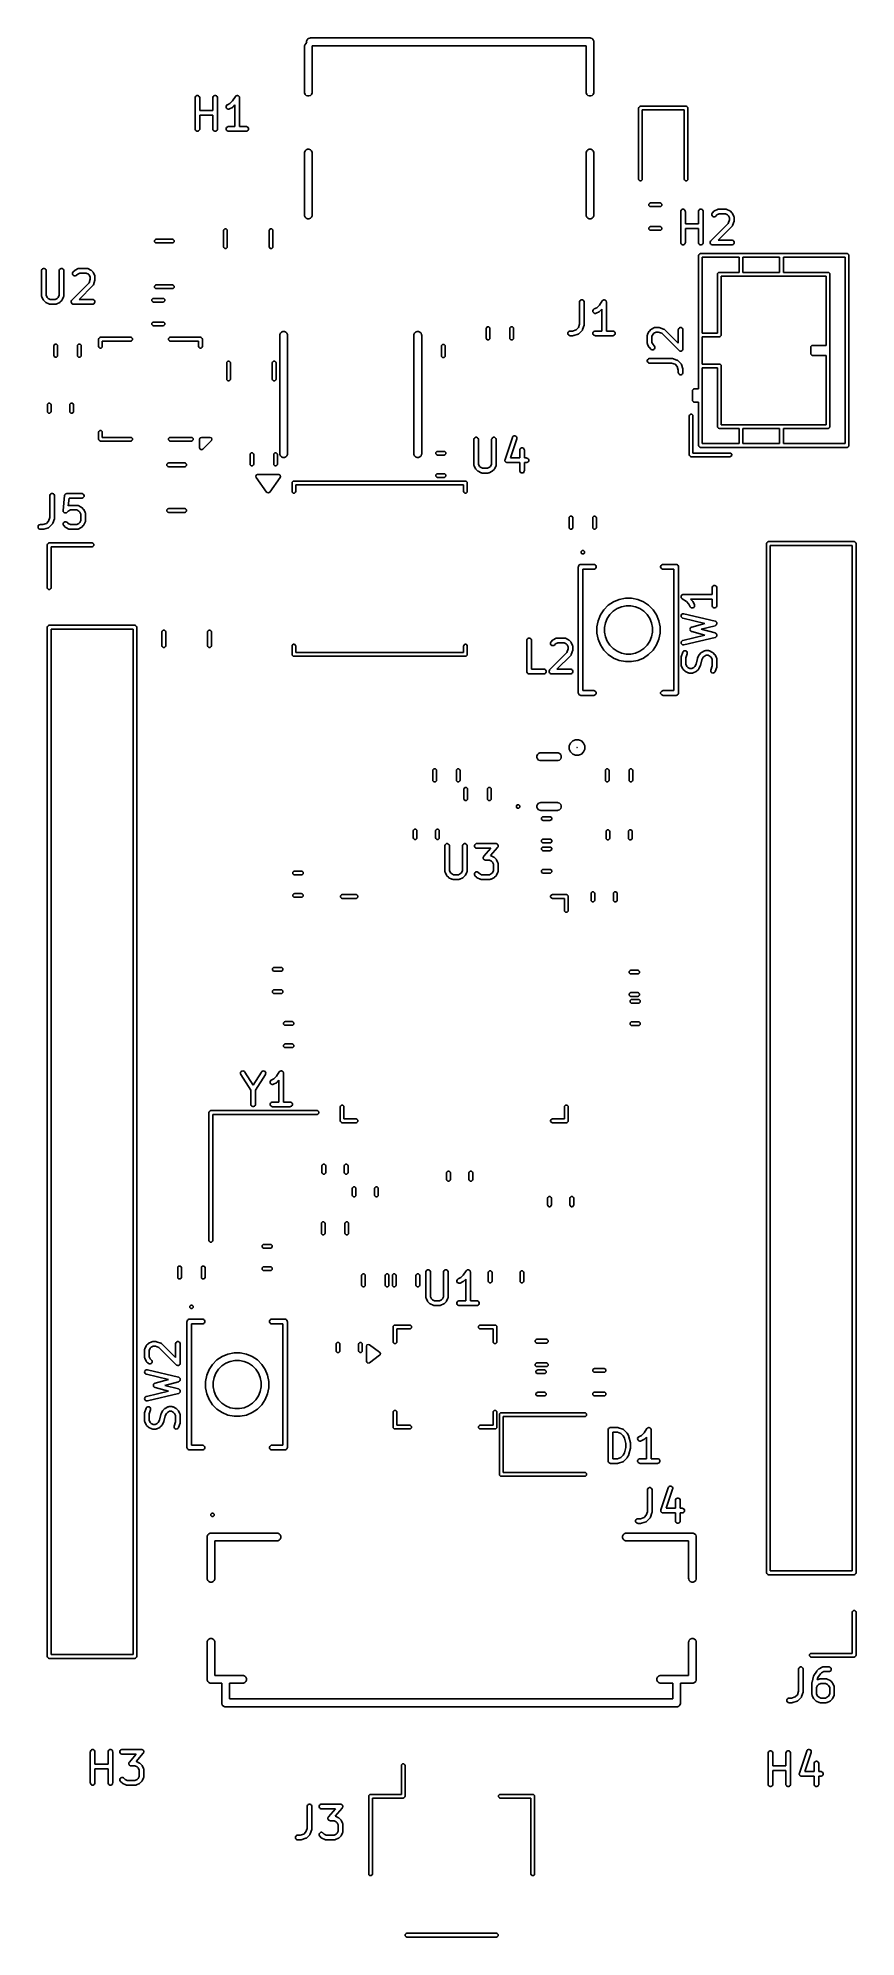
# Model space of a CAD drawing. Header units: inches. Extents: x 5.11 to 6.14, y -4.12 to -1.71.
import ezdxf

# ---------------------------------------------------------------- set-up
doc = ezdxf.new("R2010")
doc.units = ezdxf.units.IN
doc.header["$MEASUREMENT"] = 0
doc.layers.add('F.Silkscreen', color=41, linetype='CONTINUOUS', true_color=0xf2eda1)

msp = doc.modelspace()

# ---------------------------------------------------------------- linework, layer by layer
at = {"layer": 'F.Silkscreen', "linetype": 'CONTINUOUS'}
for p, q in [((5.4452, -1.7245), (5.4453, -1.7235)), ((5.4452, -1.7824), (5.4452, -1.7245)), ((5.4453, -1.7235), (5.446, -1.7218)), ((5.446, -1.7218), (5.4473, -1.7204)), ((5.4473, -1.7204), (5.4482, -1.7201)), ((5.448, -1.7176), (5.4487, -1.7159)), ((5.448, -1.7196), (5.448, -1.7176)), ((5.4482, -1.7201), (5.448, -1.7196)), ((5.4487, -1.7159), (5.4501, -1.7145)), ((5.4501, -1.7145), (5.4519, -1.7138)), ((5.4519, -1.7138), (5.4528, -1.7137)), ((5.4528, -1.7137), (5.8072, -1.7137)), ((5.8022, -1.7235), (5.4549, -1.7235)), ((5.4549, -1.7235), (5.4549, -1.7235)), ((5.4549, -1.7235), (5.455, -1.7245)), ((5.455, -1.7245), (5.455, -1.7824)), ((5.8022, -1.7824), (5.8022, -1.7235)), ((5.8072, -1.7137), (5.8081, -1.7138)), ((5.8081, -1.7138), (5.8099, -1.7145)), ((5.8099, -1.7145), (5.8113, -1.7159)), ((5.8113, -1.7159), (5.812, -1.7176)), ((5.812, -1.7176), (5.8121, -1.7186)), ((5.8121, -1.7186), (5.8121, -1.7824)), ((5.3066, -1.7896), (5.3067, -1.789)), ((5.3066, -1.8289), (5.3066, -1.7896)), ((5.3067, -1.789), (5.3071, -1.7879)), ((5.3071, -1.7879), (5.3079, -1.7871)), ((5.3079, -1.7871), (5.309, -1.7867)), ((5.309, -1.7867), (5.3101, -1.7867)), ((5.3101, -1.7867), (5.3112, -1.7871)), ((5.3112, -1.7871), (5.312, -1.7879)), ((5.312, -1.7879), (5.3125, -1.789)), ((5.3125, -1.789), (5.3125, -1.7896)), ((5.3125, -1.7896), (5.3125, -1.8054)), ((5.3291, -1.7896), (5.3292, -1.789)), ((5.3291, -1.8054), (5.3291, -1.7896)), ((5.3292, -1.789), (5.3296, -1.7879)), ((5.3296, -1.7879), (5.3304, -1.7871)), ((5.3304, -1.7871), (5.3315, -1.7867)), ((5.3315, -1.7867), (5.3326, -1.7867)), ((5.3326, -1.7867), (5.3337, -1.7871)), ((5.3337, -1.7871), (5.3345, -1.7879)), ((5.3345, -1.7879), (5.335, -1.789)), ((5.335, -1.789), (5.335, -1.7896)), ((5.335, -1.7896), (5.335, -1.8289)), ((5.346, -1.8004), (5.3464, -1.7993)), ((5.3461, -1.8016), (5.346, -1.8004)), ((5.3466, -1.8026), (5.3461, -1.8016)), ((5.3464, -1.7993), (5.3471, -1.7985)), ((5.3475, -1.8034), (5.3466, -1.8026)), ((5.3471, -1.7985), (5.3476, -1.7982)), ((5.3486, -1.8037), (5.3475, -1.8034)), ((5.3476, -1.7982), (5.3509, -1.7965)), ((5.3497, -1.8037), (5.3486, -1.8037)), ((5.3503, -1.8034), (5.3497, -1.8037)), ((5.354, -1.8016), (5.3503, -1.8034)), ((5.3509, -1.7965), (5.3541, -1.7933)), ((5.3543, -1.8014), (5.354, -1.8016)), ((5.3541, -1.7933), (5.3577, -1.7879)), ((5.3544, -1.8013), (5.3543, -1.8014)), ((5.3543, -1.8014), (5.3543, -1.8014)), ((5.3545, -1.8013), (5.3544, -1.8013)), ((5.3546, -1.8012), (5.3545, -1.8013)), ((5.3548, -1.801), (5.3546, -1.8012)), ((5.3572, -1.7986), (5.3548, -1.801)), ((5.3572, -1.826), (5.3572, -1.7986)), ((5.3577, -1.7879), (5.3581, -1.7875)), ((5.3577, -1.7879), (5.3577, -1.7879)), ((5.3577, -1.7879), (5.3577, -1.7879)), ((5.3577, -1.7879), (5.3577, -1.7879)), ((5.3581, -1.7875), (5.3583, -1.7873)), ((5.3583, -1.7873), (5.3585, -1.7871)), ((5.3585, -1.7871), (5.3588, -1.787)), ((5.3588, -1.787), (5.3591, -1.7868)), ((5.3591, -1.7868), (5.3593, -1.7868)), ((5.3593, -1.7868), (5.3596, -1.7867)), ((5.3596, -1.7867), (5.3599, -1.7867)), ((5.3599, -1.7867), (5.3602, -1.7866)), ((5.3602, -1.7866), (5.3605, -1.7867)), ((5.3605, -1.7867), (5.3608, -1.7867)), ((5.3608, -1.7867), (5.361, -1.7868)), ((5.361, -1.7868), (5.3613, -1.7868)), ((5.3613, -1.7868), (5.3616, -1.787)), ((5.3616, -1.787), (5.3618, -1.7871)), ((5.3618, -1.7871), (5.362, -1.7873)), ((5.362, -1.7873), (5.3623, -1.7875)), ((5.3623, -1.7875), (5.3624, -1.7877)), ((5.3624, -1.7877), (5.3626, -1.7879)), ((5.3626, -1.7879), (5.3628, -1.7882)), ((5.3628, -1.7882), (5.3629, -1.7884)), ((5.3629, -1.7884), (5.363, -1.7887)), ((5.363, -1.7887), (5.3631, -1.789)), ((5.3631, -1.789), (5.3631, -1.7896)), ((5.3631, -1.7896), (5.3631, -1.7896)), ((5.3631, -1.7896), (5.3631, -1.7896)), ((5.3631, -1.7896), (5.3631, -1.7896)), ((5.3631, -1.7896), (5.3631, -1.826)), ((5.4453, -1.7833), (5.4452, -1.7824)), ((5.446, -1.7851), (5.4453, -1.7833)), ((5.4473, -1.7865), (5.446, -1.7851)), ((5.4491, -1.7872), (5.4473, -1.7865)), ((5.451, -1.7872), (5.4491, -1.7872)), ((5.4528, -1.7865), (5.451, -1.7872)), ((5.4542, -1.7851), (5.4528, -1.7865)), ((5.4549, -1.7833), (5.4542, -1.7851)), ((5.455, -1.7824), (5.4549, -1.7833)), ((5.8023, -1.7833), (5.8022, -1.7824)), ((5.8031, -1.7851), (5.8023, -1.7833)), ((5.8044, -1.7865), (5.8031, -1.7851)), ((5.8062, -1.7872), (5.8044, -1.7865)), ((5.8081, -1.7872), (5.8062, -1.7872)), ((5.8099, -1.7865), (5.8081, -1.7872)), ((5.8113, -1.7851), (5.8099, -1.7865)), ((5.812, -1.7833), (5.8113, -1.7851)), ((5.8121, -1.7824), (5.812, -1.7833)), ((5.8687, -1.8025), (5.8689, -1.8016)), ((5.8687, -1.8925), (5.8687, -1.8025)), ((5.8689, -1.8016), (5.8702, -1.8004)), ((5.8702, -1.8004), (5.8711, -1.8002)), ((5.8711, -1.8002), (5.9289, -1.8002)), ((5.9289, -1.8002), (5.9298, -1.8004)), ((5.9298, -1.8004), (5.9311, -1.8016)), ((5.9311, -1.8016), (5.9313, -1.8025)), ((5.9313, -1.8025), (5.9313, -1.8925)), ((5.3125, -1.8054), (5.3291, -1.8054)), ((5.3291, -1.8113), (5.3125, -1.8113)), ((5.3125, -1.8113), (5.3125, -1.8289)), ((5.3291, -1.8289), (5.3291, -1.8113)), ((5.346, -1.8284), (5.3465, -1.8273)), ((5.346, -1.8295), (5.346, -1.8284)), ((5.3465, -1.8273), (5.3473, -1.8265)), ((5.3473, -1.8265), (5.3484, -1.826)), ((5.3484, -1.826), (5.3489, -1.826)), ((5.3489, -1.826), (5.3572, -1.826)), ((5.3631, -1.826), (5.3714, -1.826)), ((5.3714, -1.826), (5.372, -1.826)), ((5.372, -1.826), (5.3731, -1.8265)), ((5.3731, -1.8265), (5.3739, -1.8273)), ((5.3739, -1.8273), (5.3743, -1.8284)), ((5.3743, -1.8284), (5.3743, -1.8295)), ((5.9266, -1.8049), (5.8734, -1.8049)), ((5.8734, -1.8049), (5.8734, -1.8925)), ((5.9266, -1.8925), (5.9266, -1.8049)), ((5.3067, -1.8295), (5.3066, -1.8289)), ((5.3071, -1.8306), (5.3067, -1.8295)), ((5.3079, -1.8314), (5.3071, -1.8306)), ((5.309, -1.8318), (5.3079, -1.8314)), ((5.3101, -1.8318), (5.309, -1.8318)), ((5.3112, -1.8314), (5.3101, -1.8318)), ((5.312, -1.8306), (5.3112, -1.8314)), ((5.3125, -1.8295), (5.312, -1.8306)), ((5.3125, -1.8289), (5.3125, -1.8295)), ((5.3292, -1.8295), (5.3291, -1.8289)), ((5.3296, -1.8306), (5.3292, -1.8295)), ((5.3304, -1.8314), (5.3296, -1.8306)), ((5.3315, -1.8318), (5.3304, -1.8314)), ((5.3326, -1.8318), (5.3315, -1.8318)), ((5.3337, -1.8314), (5.3326, -1.8318)), ((5.3345, -1.8306), (5.3337, -1.8314)), ((5.335, -1.8295), (5.3345, -1.8306)), ((5.335, -1.8289), (5.335, -1.8295)), ((5.3465, -1.8306), (5.346, -1.8295)), ((5.3473, -1.8314), (5.3465, -1.8306)), ((5.3484, -1.8318), (5.3473, -1.8314)), ((5.3489, -1.8319), (5.3484, -1.8318)), ((5.3714, -1.8319), (5.3489, -1.8319)), ((5.372, -1.8318), (5.3714, -1.8319)), ((5.3731, -1.8314), (5.372, -1.8318)), ((5.3739, -1.8306), (5.3731, -1.8314)), ((5.3743, -1.8295), (5.3739, -1.8306)), ((5.4452, -1.8595), (5.4453, -1.8586)), ((5.4452, -1.9379), (5.4452, -1.8595)), ((5.4453, -1.8586), (5.446, -1.8568)), ((5.446, -1.8568), (5.4473, -1.8555)), ((5.4473, -1.8555), (5.4491, -1.8547)), ((5.4491, -1.8547), (5.451, -1.8547)), ((5.451, -1.8547), (5.4528, -1.8555)), ((5.4528, -1.8555), (5.4542, -1.8568)), ((5.4542, -1.8568), (5.4549, -1.8586)), ((5.4549, -1.8586), (5.455, -1.8595)), ((5.455, -1.8595), (5.455, -1.9379)), ((5.8022, -1.8595), (5.8023, -1.8586)), ((5.8022, -1.9379), (5.8022, -1.8595)), ((5.8023, -1.8586), (5.8031, -1.8568)), ((5.8031, -1.8568), (5.8044, -1.8555)), ((5.8044, -1.8555), (5.8062, -1.8547)), ((5.8062, -1.8547), (5.8081, -1.8547)), ((5.8081, -1.8547), (5.8099, -1.8555)), ((5.8099, -1.8555), (5.8113, -1.8568)), ((5.8113, -1.8568), (5.812, -1.8586)), ((5.812, -1.8586), (5.8121, -1.8595)), ((5.8121, -1.8595), (5.8121, -1.9379)), ((5.8689, -1.8934), (5.8687, -1.8925)), ((5.8702, -1.8947), (5.8689, -1.8934)), ((5.872, -1.8947), (5.8702, -1.8947)), ((5.8732, -1.8934), (5.872, -1.8947)), ((5.8734, -1.8925), (5.8732, -1.8934)), ((5.9268, -1.8934), (5.9266, -1.8925)), ((5.928, -1.8947), (5.9268, -1.8934)), ((5.9298, -1.8947), (5.928, -1.8947)), ((5.9311, -1.8934), (5.9298, -1.8947)), ((5.9313, -1.8925), (5.9311, -1.8934)), ((5.8818, -1.9241), (5.883, -1.9229)), ((5.8818, -1.9259), (5.8818, -1.9241)), ((5.883, -1.9229), (5.884, -1.9227)), ((5.884, -1.9227), (5.896, -1.9227)), ((5.896, -1.9227), (5.897, -1.9229)), ((5.897, -1.9229), (5.8982, -1.9241)), ((5.8982, -1.9241), (5.8982, -1.9259)), ((5.4453, -1.9389), (5.4452, -1.9379)), ((5.446, -1.9406), (5.4453, -1.9389)), ((5.4473, -1.942), (5.446, -1.9406)), ((5.4491, -1.9427), (5.4473, -1.942)), ((5.451, -1.9427), (5.4491, -1.9427)), ((5.4528, -1.942), (5.451, -1.9427)), ((5.4542, -1.9406), (5.4528, -1.942)), ((5.4549, -1.9389), (5.4542, -1.9406)), ((5.455, -1.9379), (5.4549, -1.9389)), ((5.8023, -1.9389), (5.8022, -1.9379)), ((5.8031, -1.9406), (5.8023, -1.9389)), ((5.8044, -1.942), (5.8031, -1.9406)), ((5.8062, -1.9427), (5.8044, -1.942)), ((5.8081, -1.9427), (5.8062, -1.9427)), ((5.8099, -1.942), (5.8081, -1.9427)), ((5.8113, -1.9406), (5.8099, -1.942)), ((5.812, -1.9389), (5.8113, -1.9406)), ((5.8121, -1.9379), (5.812, -1.9389)), ((5.883, -1.9272), (5.8818, -1.9259)), ((5.884, -1.9274), (5.883, -1.9272)), ((5.896, -1.9274), (5.884, -1.9274)), ((5.897, -1.9272), (5.896, -1.9274)), ((5.8982, -1.9259), (5.897, -1.9272)), ((5.9221, -1.933), (5.9225, -1.9319)), ((5.9221, -1.9335), (5.9221, -1.933)), ((5.9221, -1.9729), (5.9221, -1.9335)), ((5.9225, -1.9319), (5.9234, -1.9311)), ((5.9234, -1.9311), (5.9244, -1.9306)), ((5.9244, -1.9306), (5.9256, -1.9306)), ((5.9256, -1.9306), (5.9266, -1.9311)), ((5.9266, -1.9311), (5.9275, -1.9319)), ((5.9275, -1.9319), (5.9279, -1.933)), ((5.9279, -1.933), (5.928, -1.9335)), ((5.928, -1.9335), (5.928, -1.9493)), ((5.9445, -1.9335), (5.9446, -1.933)), ((5.9445, -1.9493), (5.9445, -1.9335)), ((5.9446, -1.933), (5.945, -1.9319)), ((5.945, -1.9319), (5.9459, -1.9311)), ((5.9459, -1.9311), (5.9469, -1.9306)), ((5.9469, -1.9306), (5.9481, -1.9306)), ((5.9481, -1.9306), (5.9491, -1.9311)), ((5.9491, -1.9311), (5.95, -1.9319)), ((5.95, -1.9319), (5.9504, -1.933)), ((5.9504, -1.933), (5.9505, -1.9335)), ((5.9505, -1.9335), (5.9505, -1.9729)), ((5.9604, -1.9708), (5.9824, -1.9488)), ((5.9615, -1.9367), (5.9619, -1.9356)), ((5.9615, -1.9379), (5.9615, -1.9367)), ((5.9619, -1.9389), (5.9615, -1.9379)), ((5.9619, -1.9356), (5.9623, -1.9352)), ((5.9627, -1.9397), (5.9619, -1.9389)), ((5.9623, -1.9352), (5.9642, -1.9333)), ((5.9638, -1.9402), (5.9627, -1.9397)), ((5.9649, -1.9402), (5.9638, -1.9402)), ((5.9642, -1.9333), (5.9644, -1.9331)), ((5.9644, -1.9331), (5.9645, -1.933)), ((5.9644, -1.9331), (5.9644, -1.9331)), ((5.9645, -1.933), (5.9646, -1.933)), ((5.9646, -1.933), (5.9647, -1.9329)), ((5.9647, -1.9329), (5.9649, -1.9328)), ((5.9649, -1.9328), (5.9687, -1.9309)), ((5.966, -1.9397), (5.9649, -1.9402)), ((5.9665, -1.9394), (5.966, -1.9397)), ((5.968, -1.9378), (5.9665, -1.9394)), ((5.9707, -1.9365), (5.968, -1.9378)), ((5.9687, -1.9309), (5.9692, -1.9307)), ((5.9692, -1.9307), (5.9693, -1.9307)), ((5.9693, -1.9307), (5.9694, -1.9306)), ((5.9694, -1.9306), (5.97, -1.9306)), ((5.97, -1.9306), (5.9794, -1.9306)), ((5.9787, -1.9365), (5.9707, -1.9365)), ((5.9814, -1.9378), (5.9787, -1.9365)), ((5.9794, -1.9306), (5.9799, -1.9306)), ((5.9799, -1.9306), (5.98, -1.9307)), ((5.98, -1.9307), (5.9802, -1.9307)), ((5.9802, -1.9307), (5.9807, -1.9309)), ((5.9807, -1.9309), (5.9844, -1.9328)), ((5.9826, -1.939), (5.9814, -1.9378)), ((5.9824, -1.9488), (5.9839, -1.9443)), ((5.9839, -1.9417), (5.9826, -1.939)), ((5.9839, -1.9443), (5.9839, -1.9417)), ((5.9844, -1.9328), (5.9847, -1.9329)), ((5.9847, -1.9329), (5.9848, -1.933)), ((5.9848, -1.933), (5.9848, -1.933)), ((5.9848, -1.933), (5.9849, -1.9331)), ((5.9849, -1.9331), (5.985, -1.9331)), ((5.985, -1.9331), (5.9852, -1.9333)), ((5.9852, -1.9333), (5.9871, -1.9352)), ((5.9871, -1.9352), (5.9873, -1.9354)), ((5.9873, -1.9354), (5.9873, -1.9355)), ((5.9873, -1.9355), (5.9874, -1.9356)), ((5.9874, -1.9356), (5.9875, -1.9356)), ((5.9875, -1.9356), (5.9875, -1.9357)), ((5.9875, -1.9357), (5.9876, -1.936)), ((5.9876, -1.936), (5.9895, -1.9397)), ((5.9897, -1.9457), (5.9878, -1.9513)), ((5.9895, -1.9397), (5.9897, -1.9403)), ((5.9897, -1.9403), (5.9897, -1.9404)), ((5.9897, -1.9404), (5.9898, -1.9405)), ((5.9898, -1.9454), (5.9897, -1.9454)), ((5.9897, -1.9454), (5.9897, -1.9457)), ((5.9898, -1.9405), (5.9898, -1.941)), ((5.9898, -1.941), (5.9898, -1.9448)), ((5.9898, -1.9448), (5.9898, -1.9451)), ((5.9898, -1.9451), (5.9898, -1.9452)), ((5.9898, -1.9452), (5.9898, -1.9453)), ((5.9898, -1.9453), (5.9898, -1.9454)), ((5.2552, -1.9702), (5.2565, -1.9689)), ((5.2552, -1.972), (5.2552, -1.9702)), ((5.2565, -1.9732), (5.2552, -1.972)), ((5.2565, -1.9689), (5.2574, -1.9687)), ((5.2574, -1.9687), (5.278, -1.9687)), ((5.278, -1.9687), (5.2789, -1.9689)), ((5.2789, -1.9689), (5.2802, -1.9702)), ((5.2802, -1.972), (5.2789, -1.9732)), ((5.2802, -1.9702), (5.2802, -1.972)), ((5.3427, -1.9577), (5.3429, -1.9568)), ((5.3427, -1.9783), (5.3427, -1.9577)), ((5.3429, -1.9568), (5.3442, -1.9555)), ((5.3442, -1.9555), (5.346, -1.9555)), ((5.346, -1.9555), (5.3472, -1.9568)), ((5.3472, -1.9568), (5.3474, -1.9577)), ((5.3474, -1.9577), (5.3474, -1.9783)), ((5.4006, -1.9577), (5.4008, -1.9568)), ((5.4006, -1.9783), (5.4006, -1.9577)), ((5.4008, -1.9568), (5.402, -1.9555)), ((5.402, -1.9555), (5.4038, -1.9555)), ((5.4038, -1.9555), (5.4051, -1.9568)), ((5.4051, -1.9568), (5.4053, -1.9577)), ((5.4053, -1.9577), (5.4053, -1.9783)), ((5.8818, -1.9541), (5.883, -1.9528)), ((5.8818, -1.9559), (5.8818, -1.9541)), ((5.883, -1.9571), (5.8818, -1.9559)), ((5.883, -1.9528), (5.884, -1.9526)), ((5.884, -1.9573), (5.883, -1.9571)), ((5.884, -1.9526), (5.896, -1.9526)), ((5.896, -1.9573), (5.884, -1.9573)), ((5.896, -1.9526), (5.897, -1.9528)), ((5.897, -1.9571), (5.896, -1.9573)), ((5.897, -1.9528), (5.8982, -1.9541)), ((5.8982, -1.9559), (5.897, -1.9571)), ((5.8982, -1.9541), (5.8982, -1.9559)), ((5.9221, -1.9735), (5.9221, -1.9729)), ((5.928, -1.9729), (5.9279, -1.9735)), ((5.928, -1.9493), (5.9445, -1.9493)), ((5.9445, -1.9552), (5.928, -1.9552)), ((5.928, -1.9552), (5.928, -1.9729)), ((5.9445, -1.9729), (5.9445, -1.9552)), ((5.9446, -1.9735), (5.9445, -1.9729)), ((5.9505, -1.9729), (5.9504, -1.9735)), ((5.9596, -1.9723), (5.96, -1.9713)), ((5.9596, -1.9735), (5.9596, -1.9723)), ((5.96, -1.9713), (5.9604, -1.9708)), ((5.9871, -1.9525), (5.9696, -1.97)), ((5.9696, -1.97), (5.9869, -1.97)), ((5.9869, -1.97), (5.9874, -1.97)), ((5.9875, -1.952), (5.9871, -1.9525)), ((5.9874, -1.97), (5.9885, -1.9705)), ((5.9876, -1.9519), (5.9875, -1.952)), ((5.9875, -1.952), (5.9875, -1.952)), ((5.9878, -1.9513), (5.9876, -1.9519)), ((5.9885, -1.9705), (5.9893, -1.9713)), ((5.9893, -1.9713), (5.9898, -1.9723)), ((5.9898, -1.9723), (5.9898, -1.9735)), ((5.2574, -1.9734), (5.2565, -1.9732)), ((5.278, -1.9734), (5.2574, -1.9734)), ((5.2789, -1.9732), (5.278, -1.9734)), ((5.3429, -1.9792), (5.3427, -1.9783)), ((5.3442, -1.9805), (5.3429, -1.9792)), ((5.346, -1.9805), (5.3442, -1.9805)), ((5.3472, -1.9792), (5.346, -1.9805)), ((5.3474, -1.9783), (5.3472, -1.9792)), ((5.4008, -1.9792), (5.4006, -1.9783)), ((5.402, -1.9805), (5.4008, -1.9792)), ((5.4038, -1.9805), (5.402, -1.9805)), ((5.4051, -1.9792), (5.4038, -1.9805)), ((5.4053, -1.9783), (5.4051, -1.9792)), ((5.9225, -1.9745), (5.9221, -1.9735)), ((5.9234, -1.9754), (5.9225, -1.9745)), ((5.9244, -1.9758), (5.9234, -1.9754)), ((5.9256, -1.9758), (5.9244, -1.9758)), ((5.9266, -1.9754), (5.9256, -1.9758)), ((5.9275, -1.9745), (5.9266, -1.9754)), ((5.9279, -1.9735), (5.9275, -1.9745)), ((5.945, -1.9745), (5.9446, -1.9735)), ((5.9447, -1.9892), (5.9449, -1.9883)), ((5.9447, -2.1584), (5.9447, -1.9892)), ((5.9449, -1.9883), (5.9462, -1.987)), ((5.9459, -1.9754), (5.945, -1.9745)), ((5.9469, -1.9758), (5.9459, -1.9754)), ((5.9462, -1.987), (5.9471, -1.9868)), ((5.9481, -1.9758), (5.9469, -1.9758)), ((5.9471, -1.9868), (6.1329, -1.9868)), ((5.9491, -1.9754), (5.9481, -1.9758)), ((5.95, -1.9745), (5.9491, -1.9754)), ((5.9494, -1.9915), (5.9494, -2.0876)), ((5.9963, -1.9915), (5.9494, -1.9915)), ((5.9504, -1.9735), (5.95, -1.9745)), ((5.96, -1.9745), (5.9596, -1.9735)), ((5.9609, -1.9754), (5.96, -1.9745)), ((5.9619, -1.9758), (5.9609, -1.9754)), ((5.9625, -1.9759), (5.9619, -1.9758)), ((5.9869, -1.9759), (5.9625, -1.9759)), ((5.9874, -1.9758), (5.9869, -1.9759)), ((5.9885, -1.9754), (5.9874, -1.9758)), ((5.9893, -1.9745), (5.9885, -1.9754)), ((5.9898, -1.9735), (5.9893, -1.9745)), ((5.9963, -2.0108), (5.9963, -1.9915)), ((6.001, -1.9915), (6.001, -2.0108)), ((6.0475, -1.9915), (6.001, -1.9915)), ((6.0475, -2.0108), (6.0475, -1.9915)), ((6.0522, -1.9915), (6.0522, -2.0108)), ((6.1306, -1.9915), (6.0522, -1.9915)), ((6.1306, -2.2277), (6.1306, -1.9915)), ((6.1329, -1.9868), (6.1338, -1.987)), ((6.1338, -1.987), (6.1351, -1.9883)), ((6.1351, -1.9883), (6.1353, -1.9892)), ((6.1353, -1.9892), (6.1353, -2.2301)), ((5.1121, -2.008), (5.1125, -2.0069)), ((5.1121, -2.0085), (5.1121, -2.008)), ((5.1121, -2.0404), (5.1121, -2.0085)), ((5.1125, -2.0069), (5.1134, -2.0061)), ((5.1134, -2.0061), (5.1144, -2.0056)), ((5.1144, -2.0056), (5.1156, -2.0056)), ((5.1156, -2.0056), (5.1166, -2.0061)), ((5.1166, -2.0061), (5.1175, -2.0069)), ((5.1175, -2.0069), (5.1179, -2.008)), ((5.1179, -2.008), (5.118, -2.0085)), ((5.118, -2.0085), (5.118, -2.0397)), ((5.1345, -2.0085), (5.1346, -2.008)), ((5.1345, -2.0397), (5.1345, -2.0085)), ((5.1346, -2.008), (5.135, -2.0069)), ((5.135, -2.0069), (5.1359, -2.0061)), ((5.1359, -2.0061), (5.1369, -2.0056)), ((5.1369, -2.0056), (5.1381, -2.0056)), ((5.1381, -2.0056), (5.1391, -2.0061)), ((5.1391, -2.0061), (5.14, -2.0069)), ((5.14, -2.0069), (5.1404, -2.008)), ((5.1404, -2.008), (5.1405, -2.0085)), ((5.1405, -2.0085), (5.1405, -2.0404)), ((5.1515, -2.0117), (5.1519, -2.0106)), ((5.1515, -2.0129), (5.1515, -2.0117)), ((5.1519, -2.0139), (5.1515, -2.0129)), ((5.1519, -2.0106), (5.1523, -2.0102)), ((5.1527, -2.0147), (5.1519, -2.0139)), ((5.1523, -2.0102), (5.1542, -2.0083)), ((5.1538, -2.0152), (5.1527, -2.0147)), ((5.1549, -2.0152), (5.1538, -2.0152)), ((5.1542, -2.0083), (5.1544, -2.0081)), ((5.1544, -2.0081), (5.1545, -2.008)), ((5.1544, -2.0081), (5.1544, -2.0081)), ((5.1545, -2.008), (5.1546, -2.008)), ((5.1546, -2.008), (5.1547, -2.0079)), ((5.1547, -2.0079), (5.1549, -2.0078)), ((5.1549, -2.0078), (5.1587, -2.0059)), ((5.156, -2.0147), (5.1549, -2.0152)), ((5.1565, -2.0144), (5.156, -2.0147)), ((5.158, -2.0128), (5.1565, -2.0144)), ((5.1607, -2.0115), (5.158, -2.0128)), ((5.1587, -2.0059), (5.1592, -2.0057)), ((5.1592, -2.0057), (5.1593, -2.0057)), ((5.1593, -2.0057), (5.1594, -2.0056)), ((5.1594, -2.0056), (5.16, -2.0056)), ((5.16, -2.0056), (5.1694, -2.0056)), ((5.1687, -2.0115), (5.1607, -2.0115)), ((5.1714, -2.0128), (5.1687, -2.0115)), ((5.1694, -2.0056), (5.1699, -2.0056)), ((5.1699, -2.0056), (5.17, -2.0057)), ((5.17, -2.0057), (5.1702, -2.0057)), ((5.1702, -2.0057), (5.1707, -2.0059)), ((5.1707, -2.0059), (5.1744, -2.0078)), ((5.1726, -2.014), (5.1714, -2.0128)), ((5.1724, -2.0238), (5.1739, -2.0193)), ((5.1739, -2.0167), (5.1726, -2.014)), ((5.1739, -2.0193), (5.1739, -2.0167)), ((5.1744, -2.0078), (5.1747, -2.0079)), ((5.1747, -2.0079), (5.1748, -2.008)), ((5.1748, -2.008), (5.1748, -2.008)), ((5.1748, -2.008), (5.1749, -2.0081)), ((5.1749, -2.0081), (5.175, -2.0081)), ((5.175, -2.0081), (5.1752, -2.0083)), ((5.1752, -2.0083), (5.1771, -2.0102)), ((5.1771, -2.0102), (5.1773, -2.0104)), ((5.1773, -2.0104), (5.1773, -2.0105)), ((5.1773, -2.0105), (5.1774, -2.0106)), ((5.1774, -2.0106), (5.1775, -2.0106)), ((5.1775, -2.0106), (5.1775, -2.0107)), ((5.1775, -2.0107), (5.1776, -2.011)), ((5.1776, -2.011), (5.1795, -2.0147)), ((5.1797, -2.0207), (5.1778, -2.0263)), ((5.1795, -2.0147), (5.1797, -2.0153)), ((5.1797, -2.0153), (5.1797, -2.0154)), ((5.1797, -2.0154), (5.1798, -2.0155)), ((5.1798, -2.0204), (5.1797, -2.0204)), ((5.1797, -2.0204), (5.1797, -2.0207)), ((5.1798, -2.0155), (5.1798, -2.016)), ((5.1798, -2.016), (5.1798, -2.0198)), ((5.1798, -2.0198), (5.1798, -2.0201)), ((5.1798, -2.0201), (5.1798, -2.0202)), ((5.1798, -2.0202), (5.1798, -2.0203)), ((5.1798, -2.0203), (5.1798, -2.0204)), ((5.9687, -2.0132), (5.9689, -2.0123)), ((5.9687, -2.0876), (5.9687, -2.0132)), ((5.9689, -2.0123), (5.9702, -2.011)), ((5.9702, -2.011), (5.9711, -2.0108)), ((5.9711, -2.0108), (5.9963, -2.0108)), ((5.9735, -2.0155), (5.9735, -2.0899)), ((6.1065, -2.0155), (5.9735, -2.0155)), ((6.001, -2.0108), (6.0475, -2.0108)), ((6.0522, -2.0108), (6.1089, -2.0108)), ((6.1065, -2.1033), (6.1065, -2.0155)), ((6.1089, -2.0108), (6.1098, -2.011)), ((6.1098, -2.011), (6.1111, -2.0123)), ((6.1111, -2.0123), (6.1113, -2.0132)), ((6.1113, -2.0132), (6.1113, -2.2061)), ((5.1121, -2.041), (5.1121, -2.0404)), ((5.1121, -2.0411), (5.1121, -2.041)), ((5.1122, -2.0412), (5.1121, -2.0411)), ((5.1124, -2.0417), (5.1122, -2.0412)), ((5.1142, -2.0455), (5.1124, -2.0417)), ((5.118, -2.0397), (5.1193, -2.0424)), ((5.1193, -2.0424), (5.1205, -2.0436)), ((5.1205, -2.0436), (5.1232, -2.045)), ((5.1232, -2.045), (5.1293, -2.045)), ((5.1293, -2.045), (5.132, -2.0436)), ((5.132, -2.0436), (5.1332, -2.0424)), ((5.1332, -2.0424), (5.1345, -2.0397)), ((5.1401, -2.0417), (5.1383, -2.0455)), ((5.1403, -2.0412), (5.1401, -2.0417)), ((5.1404, -2.0411), (5.1403, -2.0412)), ((5.1405, -2.0404), (5.1404, -2.041)), ((5.1404, -2.041), (5.1404, -2.0411)), ((5.1504, -2.0458), (5.1724, -2.0238)), ((5.1771, -2.0275), (5.1596, -2.045)), ((5.1596, -2.045), (5.1769, -2.045)), ((5.1769, -2.045), (5.1774, -2.045)), ((5.1775, -2.027), (5.1771, -2.0275)), ((5.1774, -2.045), (5.1785, -2.0455)), ((5.1776, -2.0269), (5.1775, -2.027)), ((5.1775, -2.027), (5.1775, -2.027)), ((5.1778, -2.0263), (5.1776, -2.0269)), ((5.2517, -2.0451), (5.253, -2.0439)), ((5.2517, -2.0469), (5.2517, -2.0451)), ((5.253, -2.0439), (5.2539, -2.0437)), ((5.2539, -2.0437), (5.266, -2.0437)), ((5.2552, -2.028), (5.2565, -2.0268)), ((5.2552, -2.0298), (5.2552, -2.028)), ((5.2565, -2.0311), (5.2552, -2.0298)), ((5.2565, -2.0268), (5.2574, -2.0266)), ((5.2574, -2.0313), (5.2565, -2.0311)), ((5.2574, -2.0266), (5.278, -2.0266)), ((5.278, -2.0313), (5.2574, -2.0313)), ((5.266, -2.0437), (5.2669, -2.0439)), ((5.2669, -2.0439), (5.2682, -2.0451)), ((5.2682, -2.0451), (5.2682, -2.0469)), ((5.278, -2.0266), (5.2789, -2.0268)), ((5.2789, -2.0311), (5.278, -2.0313)), ((5.2789, -2.0268), (5.2802, -2.028)), ((5.2802, -2.0298), (5.2789, -2.0311)), ((5.2802, -2.028), (5.2802, -2.0298)), ((5.1144, -2.0457), (5.1142, -2.0455)), ((5.1144, -2.0458), (5.1144, -2.0457)), ((5.1145, -2.0459), (5.1144, -2.0458)), ((5.1145, -2.046), (5.1145, -2.0459)), ((5.1146, -2.046), (5.1145, -2.046)), ((5.1148, -2.0462), (5.1146, -2.046)), ((5.1167, -2.0481), (5.1148, -2.0462)), ((5.1169, -2.0483), (5.1167, -2.0481)), ((5.1169, -2.0484), (5.1169, -2.0483)), ((5.117, -2.0484), (5.1169, -2.0484)), ((5.1171, -2.0485), (5.117, -2.0484)), ((5.1172, -2.0485), (5.1171, -2.0485)), ((5.1174, -2.0487), (5.1172, -2.0485)), ((5.1212, -2.0505), (5.1174, -2.0487)), ((5.1217, -2.0508), (5.1212, -2.0505)), ((5.1218, -2.0508), (5.1217, -2.0508)), ((5.1219, -2.0508), (5.1218, -2.0508)), ((5.1225, -2.0509), (5.1219, -2.0508)), ((5.13, -2.0509), (5.1225, -2.0509)), ((5.1306, -2.0508), (5.13, -2.0509)), ((5.1307, -2.0508), (5.1306, -2.0508)), ((5.1308, -2.0508), (5.1307, -2.0508)), ((5.1313, -2.0505), (5.1308, -2.0508)), ((5.1351, -2.0487), (5.1313, -2.0505)), ((5.1353, -2.0485), (5.1351, -2.0487)), ((5.1354, -2.0485), (5.1353, -2.0485)), ((5.1355, -2.0484), (5.1354, -2.0485)), ((5.1356, -2.0484), (5.1355, -2.0484)), ((5.1358, -2.0481), (5.1356, -2.0483)), ((5.1356, -2.0483), (5.1356, -2.0484)), ((5.1377, -2.0462), (5.1358, -2.0481)), ((5.1379, -2.046), (5.1377, -2.0462)), ((5.138, -2.046), (5.1379, -2.046)), ((5.1381, -2.0458), (5.138, -2.0459)), ((5.138, -2.0459), (5.138, -2.046)), ((5.1383, -2.0455), (5.1381, -2.0457)), ((5.1381, -2.0457), (5.1381, -2.0458)), ((5.1496, -2.0473), (5.15, -2.0463)), ((5.1496, -2.0485), (5.1496, -2.0473)), ((5.15, -2.0495), (5.1496, -2.0485)), ((5.15, -2.0463), (5.1504, -2.0458)), ((5.1509, -2.0504), (5.15, -2.0495)), ((5.1519, -2.0508), (5.1509, -2.0504)), ((5.1525, -2.0509), (5.1519, -2.0508)), ((5.1769, -2.0509), (5.1525, -2.0509)), ((5.1774, -2.0508), (5.1769, -2.0509)), ((5.1785, -2.0504), (5.1774, -2.0508)), ((5.1785, -2.0455), (5.1793, -2.0463)), ((5.1793, -2.0495), (5.1785, -2.0504)), ((5.1793, -2.0463), (5.1798, -2.0473)), ((5.1798, -2.0485), (5.1793, -2.0495)), ((5.1798, -2.0473), (5.1798, -2.0485)), ((5.253, -2.0482), (5.2517, -2.0469)), ((5.2539, -2.0484), (5.253, -2.0482)), ((5.266, -2.0484), (5.2539, -2.0484)), ((5.2669, -2.0482), (5.266, -2.0484)), ((5.2682, -2.0469), (5.2669, -2.0482)), ((5.7939, -2.0485), (5.794, -2.048)), ((5.7939, -2.0762), (5.7939, -2.0485)), ((5.794, -2.048), (5.7944, -2.0469)), ((5.7944, -2.0469), (5.7952, -2.0461)), ((5.7952, -2.0461), (5.7963, -2.0456)), ((5.7963, -2.0456), (5.7975, -2.0456)), ((5.7975, -2.0456), (5.7985, -2.0461)), ((5.7985, -2.0461), (5.7993, -2.0469)), ((5.7993, -2.0469), (5.7998, -2.048)), ((5.7998, -2.048), (5.7998, -2.0485)), ((5.7998, -2.0485), (5.7998, -2.0767)), ((5.8108, -2.0594), (5.8112, -2.0583)), ((5.8109, -2.0606), (5.8108, -2.0594)), ((5.8114, -2.0616), (5.8109, -2.0606)), ((5.8112, -2.0583), (5.8119, -2.0575)), ((5.8123, -2.0623), (5.8114, -2.0616)), ((5.8119, -2.0575), (5.8124, -2.0571)), ((5.8134, -2.0627), (5.8123, -2.0623)), ((5.8124, -2.0571), (5.8157, -2.0555)), ((5.8145, -2.0626), (5.8134, -2.0627)), ((5.8151, -2.0624), (5.8145, -2.0626)), ((5.8188, -2.0606), (5.8151, -2.0624)), ((5.8157, -2.0555), (5.819, -2.0523)), ((5.8191, -2.0604), (5.8188, -2.0606)), ((5.819, -2.0523), (5.8225, -2.0469)), ((5.8192, -2.0603), (5.8191, -2.0604)), ((5.8191, -2.0604), (5.8191, -2.0604)), ((5.8193, -2.0602), (5.8192, -2.0603)), ((5.8194, -2.0602), (5.8193, -2.0602)), ((5.8196, -2.06), (5.8194, -2.0602)), ((5.822, -2.0575), (5.8196, -2.06)), ((5.822, -2.085), (5.822, -2.0575)), ((5.8225, -2.0469), (5.8229, -2.0465)), ((5.8225, -2.0469), (5.8225, -2.0469)), ((5.8225, -2.0469), (5.8225, -2.0469)), ((5.8225, -2.0469), (5.8225, -2.0469)), ((5.8229, -2.0465), (5.8232, -2.0463)), ((5.8232, -2.0463), (5.8234, -2.0461)), ((5.8234, -2.0461), (5.8236, -2.046)), ((5.8236, -2.046), (5.8239, -2.0458)), ((5.8239, -2.0458), (5.8242, -2.0458)), ((5.8242, -2.0458), (5.8244, -2.0456)), ((5.8244, -2.0456), (5.8247, -2.0456)), ((5.8247, -2.0456), (5.825, -2.0456)), ((5.825, -2.0456), (5.8253, -2.0456)), ((5.8253, -2.0456), (5.8256, -2.0456)), ((5.8256, -2.0456), (5.8258, -2.0458)), ((5.8258, -2.0458), (5.8261, -2.0458)), ((5.8261, -2.0458), (5.8264, -2.046)), ((5.8264, -2.046), (5.8266, -2.0461)), ((5.8266, -2.0461), (5.8268, -2.0463)), ((5.8268, -2.0463), (5.8271, -2.0464)), ((5.8271, -2.0464), (5.8272, -2.0467)), ((5.8272, -2.0467), (5.8275, -2.0469)), ((5.8275, -2.0469), (5.8276, -2.0472)), ((5.8276, -2.0472), (5.8277, -2.0474)), ((5.8277, -2.0474), (5.8278, -2.0477)), ((5.8278, -2.0477), (5.8279, -2.048)), ((5.8279, -2.048), (5.828, -2.0485)), ((5.828, -2.0485), (5.828, -2.0485)), ((5.828, -2.0485), (5.828, -2.0485)), ((5.828, -2.0485), (5.828, -2.0485)), ((5.828, -2.0485), (5.828, -2.085)), ((5.1846, -2.0945), (5.1859, -2.0932)), ((5.1859, -2.0932), (5.1868, -2.093)), ((5.1868, -2.093), (5.2252, -2.093)), ((5.2252, -2.093), (5.2261, -2.0932)), ((5.2261, -2.0932), (5.2273, -2.0945)), ((5.2517, -2.0751), (5.253, -2.0738)), ((5.2517, -2.0769), (5.2517, -2.0751)), ((5.253, -2.0781), (5.2517, -2.0769)), ((5.253, -2.0738), (5.2539, -2.0736)), ((5.2539, -2.0783), (5.253, -2.0781)), ((5.2539, -2.0736), (5.266, -2.0736)), ((5.266, -2.0783), (5.2539, -2.0783)), ((5.266, -2.0736), (5.2669, -2.0738)), ((5.2669, -2.0781), (5.266, -2.0783)), ((5.2669, -2.0738), (5.2682, -2.0751)), ((5.2682, -2.0769), (5.2669, -2.0781)), ((5.2682, -2.0751), (5.2682, -2.0769)), ((5.273, -2.0945), (5.2743, -2.0932)), ((5.2743, -2.0932), (5.2752, -2.093)), ((5.2752, -2.093), (5.3135, -2.093)), ((5.3135, -2.093), (5.3144, -2.0932)), ((5.3144, -2.0932), (5.3157, -2.0945)), ((5.414, -2.0906), (5.4141, -2.0896)), ((5.414, -2.2406), (5.414, -2.0906)), ((5.4141, -2.0896), (5.4148, -2.0878)), ((5.4148, -2.0878), (5.4162, -2.0865)), ((5.4162, -2.0865), (5.4179, -2.0857)), ((5.4179, -2.0857), (5.4199, -2.0857)), ((5.4199, -2.0857), (5.4216, -2.0865)), ((5.4216, -2.0865), (5.423, -2.0878)), ((5.423, -2.0878), (5.4237, -2.0896)), ((5.4237, -2.0896), (5.4238, -2.0906)), ((5.4238, -2.0906), (5.4238, -2.2406)), ((5.5841, -2.0896), (5.5849, -2.0878)), ((5.5841, -2.0906), (5.5841, -2.0896)), ((5.5841, -2.2406), (5.5841, -2.0906)), ((5.5849, -2.0878), (5.5862, -2.0865)), ((5.5862, -2.0865), (5.588, -2.0857)), ((5.588, -2.0857), (5.5899, -2.0857)), ((5.5899, -2.0857), (5.5917, -2.0865)), ((5.5917, -2.0865), (5.5931, -2.0878)), ((5.5931, -2.0878), (5.5938, -2.0896)), ((5.5938, -2.0896), (5.5939, -2.0906)), ((5.5939, -2.0906), (5.5939, -2.2406)), ((5.6756, -2.0819), (5.6758, -2.081)), ((5.6756, -2.094), (5.6756, -2.0819)), ((5.6758, -2.081), (5.677, -2.0797)), ((5.677, -2.0797), (5.6789, -2.0797)), ((5.6789, -2.0797), (5.6801, -2.081)), ((5.6801, -2.081), (5.6803, -2.0819)), ((5.6803, -2.0819), (5.6803, -2.094)), ((5.7055, -2.0819), (5.7057, -2.081)), ((5.7055, -2.094), (5.7055, -2.0819)), ((5.7057, -2.081), (5.707, -2.0797)), ((5.707, -2.0797), (5.7088, -2.0797)), ((5.7088, -2.0797), (5.7101, -2.081)), ((5.7101, -2.081), (5.7102, -2.0819)), ((5.7102, -2.0819), (5.7102, -2.094)), ((5.779, -2.0873), (5.7794, -2.0863)), ((5.779, -2.0885), (5.779, -2.0873)), ((5.7794, -2.0895), (5.779, -2.0885)), ((5.7794, -2.0863), (5.7802, -2.0855)), ((5.7802, -2.0904), (5.7794, -2.0895)), ((5.7802, -2.0855), (5.7813, -2.085)), ((5.7813, -2.0908), (5.7802, -2.0904)), ((5.7813, -2.085), (5.7819, -2.085)), ((5.7819, -2.0909), (5.7813, -2.0908)), ((5.7819, -2.085), (5.7851, -2.085)), ((5.7856, -2.0909), (5.7819, -2.0909)), ((5.7851, -2.085), (5.7897, -2.0835)), ((5.7859, -2.0908), (5.7856, -2.0909)), ((5.786, -2.0908), (5.7859, -2.0908)), ((5.7861, -2.0908), (5.786, -2.0908)), ((5.7862, -2.0908), (5.7861, -2.0908)), ((5.7863, -2.0908), (5.7862, -2.0908)), ((5.7866, -2.0907), (5.7863, -2.0908)), ((5.7922, -2.0888), (5.7866, -2.0907)), ((5.7897, -2.0835), (5.7924, -2.0807)), ((5.7927, -2.0886), (5.7922, -2.0888)), ((5.7924, -2.0807), (5.7939, -2.0762)), ((5.7928, -2.0885), (5.7927, -2.0886)), ((5.7929, -2.0885), (5.7928, -2.0885)), ((5.7933, -2.0881), (5.7929, -2.0885)), ((5.7971, -2.0844), (5.7933, -2.0881)), ((5.7975, -2.0839), (5.7971, -2.0844)), ((5.7976, -2.0837), (5.7975, -2.0838)), ((5.7975, -2.0838), (5.7975, -2.0839)), ((5.7978, -2.0832), (5.7976, -2.0837)), ((5.7997, -2.0776), (5.7978, -2.0832)), ((5.7998, -2.0772), (5.7997, -2.0773)), ((5.7997, -2.0773), (5.7997, -2.0776)), ((5.7998, -2.0767), (5.7998, -2.0769)), ((5.7998, -2.0769), (5.7998, -2.077)), ((5.7998, -2.077), (5.7998, -2.0771)), ((5.7998, -2.0771), (5.7998, -2.0772)), ((5.8109, -2.0873), (5.8113, -2.0863)), ((5.8109, -2.0885), (5.8109, -2.0873)), ((5.8113, -2.0895), (5.8109, -2.0885)), ((5.8113, -2.0863), (5.8121, -2.0855)), ((5.8121, -2.0904), (5.8113, -2.0895)), ((5.8121, -2.0855), (5.8132, -2.085)), ((5.8132, -2.0908), (5.8121, -2.0904)), ((5.8132, -2.085), (5.8137, -2.085)), ((5.8137, -2.0909), (5.8132, -2.0908)), ((5.8137, -2.085), (5.822, -2.085)), ((5.8362, -2.0909), (5.8137, -2.0909)), ((5.828, -2.085), (5.8362, -2.085)), ((5.8362, -2.085), (5.8368, -2.085)), ((5.8368, -2.0908), (5.8362, -2.0909)), ((5.8368, -2.085), (5.8379, -2.0855)), ((5.8379, -2.0904), (5.8368, -2.0908)), ((5.8379, -2.0855), (5.8387, -2.0863)), ((5.8387, -2.0895), (5.8379, -2.0904)), ((5.8387, -2.0863), (5.8391, -2.0873)), ((5.8391, -2.0885), (5.8387, -2.0895)), ((5.8391, -2.0873), (5.8391, -2.0885)), ((5.8798, -2.0903), (5.8799, -2.0902)), ((5.8798, -2.0909), (5.8798, -2.0903)), ((5.8798, -2.1003), (5.8798, -2.0909)), ((5.8799, -2.0901), (5.8801, -2.0896)), ((5.8799, -2.0902), (5.8799, -2.0901)), ((5.8801, -2.0896), (5.8819, -2.0858)), ((5.8819, -2.0858), (5.8821, -2.0856)), ((5.8821, -2.0855), (5.8822, -2.0854)), ((5.8821, -2.0856), (5.8821, -2.0855)), ((5.8822, -2.0854), (5.8823, -2.0853)), ((5.8823, -2.0853), (5.8825, -2.085)), ((5.8823, -2.0853), (5.8823, -2.0853)), ((5.8825, -2.085), (5.8844, -2.0832)), ((5.8844, -2.0832), (5.8846, -2.083)), ((5.8846, -2.083), (5.8846, -2.0829)), ((5.8846, -2.0829), (5.8847, -2.0829)), ((5.8847, -2.0829), (5.8848, -2.0828)), ((5.8848, -2.0828), (5.8849, -2.0828)), ((5.8849, -2.0828), (5.8851, -2.0826)), ((5.8851, -2.0826), (5.8889, -2.0807)), ((5.887, -2.0889), (5.8857, -2.0916)), ((5.8857, -2.0916), (5.8857, -2.0996)), ((5.8882, -2.0877), (5.887, -2.0889)), ((5.8909, -2.0863), (5.8882, -2.0877)), ((5.8889, -2.0807), (5.8894, -2.0805)), ((5.8894, -2.0805), (5.8895, -2.0805)), ((5.8895, -2.0805), (5.8896, -2.0805)), ((5.8896, -2.0805), (5.8902, -2.0804)), ((5.8902, -2.0804), (5.894, -2.0804)), ((5.8935, -2.0863), (5.8909, -2.0863)), ((5.898, -2.0878), (5.8935, -2.0863)), ((5.894, -2.0804), (5.8942, -2.0805)), ((5.8942, -2.0805), (5.8943, -2.0805)), ((5.8943, -2.0805), (5.8944, -2.0805)), ((5.8944, -2.0805), (5.8945, -2.0805)), ((5.8945, -2.0805), (5.8946, -2.0805)), ((5.8946, -2.0805), (5.8949, -2.0806)), ((5.8949, -2.0806), (5.9005, -2.0825)), ((5.92, -2.1098), (5.898, -2.0878)), ((5.9005, -2.0825), (5.901, -2.0827)), ((5.901, -2.0827), (5.9011, -2.0828)), ((5.9011, -2.0828), (5.9012, -2.0828)), ((5.9012, -2.0828), (5.9017, -2.0832)), ((5.9017, -2.0832), (5.9191, -2.1006)), ((5.9191, -2.0834), (5.9192, -2.0828)), ((5.9191, -2.1006), (5.9191, -2.0834)), ((5.9192, -2.0828), (5.9196, -2.0817)), ((5.9196, -2.0817), (5.9204, -2.0809)), ((5.9204, -2.0809), (5.9215, -2.0805)), ((5.9215, -2.0805), (5.9227, -2.0805)), ((5.9227, -2.0805), (5.9237, -2.0809)), ((5.9237, -2.0809), (5.9245, -2.0817)), ((5.9245, -2.0817), (5.925, -2.0828)), ((5.925, -2.0828), (5.925, -2.0834)), ((5.925, -2.0834), (5.925, -2.1078)), ((5.9494, -2.0876), (5.9687, -2.0876)), ((5.9711, -2.0923), (5.9494, -2.0923)), ((5.9494, -2.0923), (5.9494, -2.127)), ((5.972, -2.0921), (5.9711, -2.0923)), ((5.9733, -2.0908), (5.972, -2.0921)), ((5.9735, -2.0899), (5.9733, -2.0908)), ((5.1277, -2.1039), (5.1279, -2.103)), ((5.1277, -2.116), (5.1277, -2.1039)), ((5.1279, -2.1169), (5.1277, -2.116)), ((5.1279, -2.103), (5.1291, -2.1017)), ((5.1291, -2.1182), (5.1279, -2.1169)), ((5.1291, -2.1017), (5.1309, -2.1017)), ((5.1309, -2.1017), (5.1322, -2.103)), ((5.1322, -2.1169), (5.1309, -2.1182)), ((5.1322, -2.103), (5.1324, -2.1039)), ((5.1324, -2.116), (5.1322, -2.1169)), ((5.1324, -2.1039), (5.1324, -2.116)), ((5.1576, -2.1039), (5.1578, -2.103)), ((5.1576, -2.116), (5.1576, -2.1039)), ((5.1578, -2.1169), (5.1576, -2.116)), ((5.1578, -2.103), (5.1591, -2.1017)), ((5.1591, -2.1182), (5.1578, -2.1169)), ((5.1591, -2.1017), (5.1609, -2.1017)), ((5.1609, -2.1017), (5.1621, -2.103)), ((5.1621, -2.1169), (5.1609, -2.1182)), ((5.1621, -2.103), (5.1623, -2.1039)), ((5.1623, -2.116), (5.1621, -2.1169)), ((5.1623, -2.1039), (5.1623, -2.116)), ((5.1844, -2.0954), (5.1846, -2.0945)), ((5.1844, -2.1044), (5.1844, -2.0954)), ((5.1846, -2.1053), (5.1844, -2.1044)), ((5.1859, -2.1066), (5.1846, -2.1053)), ((5.1877, -2.1066), (5.1859, -2.1066)), ((5.189, -2.1053), (5.1877, -2.1066)), ((5.1891, -2.1044), (5.189, -2.1053)), ((5.2252, -2.0977), (5.1891, -2.0977)), ((5.1891, -2.0977), (5.1891, -2.1044)), ((5.2261, -2.0976), (5.2252, -2.0977)), ((5.2273, -2.0963), (5.2261, -2.0976)), ((5.2273, -2.0945), (5.2273, -2.0963)), ((5.273, -2.0963), (5.273, -2.0945)), ((5.2743, -2.0976), (5.273, -2.0963)), ((5.2752, -2.0977), (5.2743, -2.0976)), ((5.3112, -2.0977), (5.2752, -2.0977)), ((5.3112, -2.1044), (5.3112, -2.0977)), ((5.3114, -2.1053), (5.3112, -2.1044)), ((5.3126, -2.1066), (5.3114, -2.1053)), ((5.3144, -2.1066), (5.3126, -2.1066)), ((5.3157, -2.1053), (5.3144, -2.1066)), ((5.3157, -2.0945), (5.3159, -2.0954)), ((5.3159, -2.1044), (5.3157, -2.1053)), ((5.3159, -2.0954), (5.3159, -2.1044)), ((5.6189, -2.1042), (5.6191, -2.1033)), ((5.6189, -2.1163), (5.6189, -2.1042)), ((5.6191, -2.1172), (5.6189, -2.1163)), ((5.6191, -2.1033), (5.6204, -2.102)), ((5.6204, -2.1185), (5.6191, -2.1172)), ((5.6204, -2.102), (5.6222, -2.102)), ((5.6222, -2.102), (5.6234, -2.1033)), ((5.6234, -2.1172), (5.6222, -2.1185)), ((5.6234, -2.1033), (5.6236, -2.1042)), ((5.6236, -2.1163), (5.6234, -2.1172)), ((5.6236, -2.1042), (5.6236, -2.1163)), ((5.6758, -2.0949), (5.6756, -2.094)), ((5.677, -2.0962), (5.6758, -2.0949)), ((5.6789, -2.0962), (5.677, -2.0962)), ((5.6801, -2.0949), (5.6789, -2.0962)), ((5.6803, -2.094), (5.6801, -2.0949)), ((5.7057, -2.0949), (5.7055, -2.094)), ((5.707, -2.0962), (5.7057, -2.0949)), ((5.7088, -2.0962), (5.707, -2.0962)), ((5.7101, -2.0949), (5.7088, -2.0962)), ((5.7102, -2.094), (5.7101, -2.0949)), ((5.8798, -2.1008), (5.8798, -2.1003)), ((5.8799, -2.1009), (5.8798, -2.1008)), ((5.8799, -2.101), (5.8799, -2.1009)), ((5.8801, -2.1016), (5.8799, -2.101)), ((5.8819, -2.1053), (5.8801, -2.1016)), ((5.8821, -2.1056), (5.8819, -2.1053)), ((5.8822, -2.1057), (5.8821, -2.1056)), ((5.8821, -2.1056), (5.8821, -2.1056)), ((5.8823, -2.1058), (5.8822, -2.1057)), ((5.8823, -2.1059), (5.8823, -2.1058)), ((5.8825, -2.1061), (5.8823, -2.1059)), ((5.8844, -2.108), (5.8825, -2.1061)), ((5.8848, -2.1083), (5.8844, -2.108)), ((5.8859, -2.1088), (5.8848, -2.1083)), ((5.8857, -2.0996), (5.887, -2.1023)), ((5.887, -2.1088), (5.8859, -2.1088)), ((5.887, -2.1023), (5.8885, -2.1038)), ((5.8881, -2.1083), (5.887, -2.1088)), ((5.8889, -2.1075), (5.8881, -2.1083)), ((5.8885, -2.1038), (5.8889, -2.1042)), ((5.8889, -2.1042), (5.8894, -2.1053)), ((5.8894, -2.1065), (5.8889, -2.1075)), ((5.8894, -2.1053), (5.8894, -2.1065)), ((5.9204, -2.1102), (5.92, -2.1098)), ((5.9212, -2.1105), (5.9204, -2.1102)), ((5.9215, -2.1107), (5.9212, -2.1105)), ((5.9227, -2.1107), (5.9215, -2.1107)), ((5.9215, -2.1107), (5.9215, -2.1107)), ((5.9237, -2.1102), (5.9227, -2.1107)), ((5.9245, -2.1094), (5.9237, -2.1102)), ((5.9248, -2.1086), (5.9245, -2.1094)), ((5.925, -2.1083), (5.9248, -2.1086)), ((5.925, -2.1078), (5.925, -2.1083)), ((6.0869, -2.1057), (6.087, -2.1048)), ((6.0869, -2.1136), (6.0869, -2.1057)), ((6.087, -2.1145), (6.0869, -2.1136)), ((6.087, -2.1048), (6.0883, -2.1035)), ((6.0883, -2.1157), (6.087, -2.1145)), ((6.0883, -2.1035), (6.0892, -2.1033)), ((6.0892, -2.1159), (6.0883, -2.1157)), ((6.0892, -2.1033), (6.1065, -2.1033)), ((6.1065, -2.1159), (6.0892, -2.1159)), ((6.1065, -2.2037), (6.1065, -2.1159)), ((5.1309, -2.1182), (5.1291, -2.1182)), ((5.1609, -2.1182), (5.1591, -2.1182)), ((5.3467, -2.1255), (5.3468, -2.1246)), ((5.3467, -2.1461), (5.3467, -2.1255)), ((5.3468, -2.1246), (5.3481, -2.1234)), ((5.3481, -2.1234), (5.3499, -2.1234)), ((5.3499, -2.1234), (5.3512, -2.1246)), ((5.3512, -2.1246), (5.3514, -2.1255)), ((5.3514, -2.1255), (5.3514, -2.1461)), ((5.4045, -2.1255), (5.4047, -2.1246)), ((5.4045, -2.1461), (5.4045, -2.1255)), ((5.4047, -2.1246), (5.406, -2.1234)), ((5.406, -2.1234), (5.4078, -2.1234)), ((5.4078, -2.1234), (5.4091, -2.1246)), ((5.4091, -2.1246), (5.4093, -2.1255)), ((5.4093, -2.1255), (5.4093, -2.1461)), ((5.6222, -2.1185), (5.6204, -2.1185)), ((5.8798, -2.1222), (5.8803, -2.1211)), ((5.8798, -2.1233), (5.8798, -2.1222)), ((5.8803, -2.1244), (5.8798, -2.1233)), ((5.8803, -2.1211), (5.8811, -2.1203)), ((5.8811, -2.1252), (5.8803, -2.1244)), ((5.8811, -2.1203), (5.8821, -2.1199)), ((5.8821, -2.1256), (5.8811, -2.1252)), ((5.8821, -2.1199), (5.8827, -2.1198)), ((5.8827, -2.1257), (5.8821, -2.1256)), ((5.8827, -2.1198), (5.9108, -2.1198)), ((5.9104, -2.1257), (5.8827, -2.1257)), ((5.9149, -2.1272), (5.9104, -2.1257)), ((5.9108, -2.1198), (5.9111, -2.1198)), ((5.9111, -2.1198), (5.9112, -2.1198)), ((5.9112, -2.1198), (5.9113, -2.1198)), ((5.9113, -2.1198), (5.9114, -2.1199)), ((5.9114, -2.1199), (5.9115, -2.1199)), ((5.9115, -2.1199), (5.9118, -2.12)), ((5.9118, -2.12), (5.9174, -2.1218)), ((5.9176, -2.13), (5.9149, -2.1272)), ((5.9174, -2.1218), (5.9179, -2.1221)), ((5.9191, -2.1345), (5.9176, -2.13)), ((5.9179, -2.1221), (5.918, -2.1221)), ((5.918, -2.1221), (5.9181, -2.1222)), ((5.9181, -2.1222), (5.9185, -2.1225)), ((5.9185, -2.1225), (5.9223, -2.1263)), ((5.9191, -2.1378), (5.9191, -2.1345)), ((5.9192, -2.1383), (5.9191, -2.1378)), ((5.9196, -2.1394), (5.9192, -2.1383)), ((5.9204, -2.1402), (5.9196, -2.1394)), ((5.9215, -2.1406), (5.9204, -2.1402)), ((5.9227, -2.1406), (5.9215, -2.1406)), ((5.9223, -2.1263), (5.9227, -2.1267)), ((5.9227, -2.1267), (5.9227, -2.1268)), ((5.9227, -2.1268), (5.9228, -2.1269)), ((5.9237, -2.1402), (5.9227, -2.1406)), ((5.9228, -2.1269), (5.923, -2.1274)), ((5.923, -2.1274), (5.9249, -2.1331)), ((5.9245, -2.1394), (5.9237, -2.1402)), ((5.925, -2.1383), (5.9245, -2.1394)), ((5.9249, -2.1331), (5.9249, -2.1334)), ((5.9249, -2.1334), (5.925, -2.1334)), ((5.925, -2.1334), (5.925, -2.1335)), ((5.925, -2.1335), (5.925, -2.1336)), ((5.925, -2.1336), (5.925, -2.1337)), ((5.925, -2.1337), (5.925, -2.134)), ((5.925, -2.134), (5.925, -2.1378)), ((5.925, -2.1378), (5.925, -2.1383)), ((5.9494, -2.127), (5.9711, -2.127)), ((5.9494, -2.1317), (5.9494, -2.2277)), ((5.9687, -2.1317), (5.9494, -2.1317)), ((5.9687, -2.2061), (5.9687, -2.1317)), ((5.9711, -2.127), (5.972, -2.1271)), ((5.972, -2.1271), (5.9733, -2.1284)), ((5.9733, -2.1284), (5.9735, -2.1293)), ((5.9735, -2.1293), (5.9735, -2.2037)), ((5.3468, -2.147), (5.3467, -2.1461)), ((5.3481, -2.1483), (5.3468, -2.147)), ((5.3499, -2.1483), (5.3481, -2.1483)), ((5.3512, -2.147), (5.3499, -2.1483)), ((5.3514, -2.1461), (5.3512, -2.147)), ((5.4047, -2.147), (5.4045, -2.1461)), ((5.406, -2.1483), (5.4047, -2.147)), ((5.4078, -2.1483), (5.406, -2.1483)), ((5.4091, -2.147), (5.4078, -2.1483)), ((5.4093, -2.1461), (5.4091, -2.147)), ((5.9369, -2.1608), (5.937, -2.1599)), ((5.9369, -2.1726), (5.9369, -2.1608)), ((5.937, -2.1599), (5.9383, -2.1586)), ((5.9383, -2.1586), (5.9392, -2.1584)), ((5.9392, -2.1584), (5.9447, -2.1584)), ((5.1195, -2.1787), (5.1196, -2.1777)), ((5.1195, -2.1871), (5.1195, -2.1787)), ((5.1196, -2.188), (5.1195, -2.1871)), ((5.1196, -2.1777), (5.1209, -2.1765)), ((5.1209, -2.1893), (5.1196, -2.188)), ((5.1209, -2.1765), (5.1227, -2.1765)), ((5.1227, -2.1893), (5.1209, -2.1893)), ((5.1227, -2.1765), (5.124, -2.1777)), ((5.124, -2.188), (5.1227, -2.1893)), ((5.124, -2.1777), (5.1242, -2.1787)), ((5.1242, -2.1871), (5.124, -2.188)), ((5.1242, -2.1787), (5.1242, -2.1871)), ((5.1478, -2.1787), (5.148, -2.1777)), ((5.1478, -2.1871), (5.1478, -2.1787)), ((5.148, -2.188), (5.1478, -2.1871)), ((5.148, -2.1777), (5.1493, -2.1765)), ((5.1493, -2.1893), (5.148, -2.188)), ((5.1493, -2.1765), (5.1511, -2.1765)), ((5.1511, -2.1893), (5.1493, -2.1893)), ((5.1511, -2.1765), (5.1524, -2.1777)), ((5.1524, -2.188), (5.1511, -2.1893)), ((5.1524, -2.1777), (5.1525, -2.1787)), ((5.1525, -2.1871), (5.1524, -2.188)), ((5.1525, -2.1787), (5.1525, -2.1871)), ((5.937, -2.1735), (5.9369, -2.1726)), ((5.9383, -2.1748), (5.937, -2.1735)), ((5.9392, -2.175), (5.9383, -2.1748)), ((5.9447, -2.175), (5.9392, -2.175)), ((5.9447, -2.2301), (5.9447, -2.175)), ((5.1844, -2.2131), (5.1846, -2.2122)), ((5.1844, -2.2221), (5.1844, -2.2131)), ((5.1846, -2.2122), (5.1859, -2.2109)), ((5.1859, -2.2109), (5.1877, -2.2109)), ((5.1877, -2.2109), (5.189, -2.2122)), ((5.189, -2.2122), (5.1891, -2.2131)), ((5.1891, -2.2131), (5.1891, -2.2198)), ((5.9329, -2.1927), (5.9331, -2.1918)), ((5.9329, -2.2419), (5.9329, -2.1927)), ((5.9331, -2.1918), (5.9344, -2.1905)), ((5.9344, -2.1905), (5.9362, -2.1905)), ((5.9362, -2.1905), (5.9375, -2.1918)), ((5.9375, -2.1918), (5.9376, -2.1927)), ((5.9376, -2.1927), (5.9376, -2.2396)), ((5.9689, -2.207), (5.9687, -2.2061)), ((5.9702, -2.2083), (5.9689, -2.207)), ((5.9711, -2.2084), (5.9702, -2.2083)), ((5.9963, -2.2084), (5.9711, -2.2084)), ((5.9735, -2.2037), (6.1065, -2.2037)), ((5.9963, -2.2277), (5.9963, -2.2084)), ((6.001, -2.2084), (6.001, -2.2277)), ((6.0475, -2.2084), (6.001, -2.2084)), ((6.0475, -2.2277), (6.0475, -2.2084)), ((6.1089, -2.2084), (6.0522, -2.2084)), ((6.0522, -2.2084), (6.0522, -2.2277)), ((6.1098, -2.2083), (6.1089, -2.2084)), ((6.1111, -2.207), (6.1098, -2.2083)), ((6.1113, -2.2061), (6.1111, -2.207)), ((5.1846, -2.2231), (5.1844, -2.2221)), ((5.1859, -2.2243), (5.1846, -2.2231)), ((5.1868, -2.2245), (5.1859, -2.2243)), ((5.2252, -2.2245), (5.1868, -2.2245)), ((5.1891, -2.2198), (5.2252, -2.2198)), ((5.2252, -2.2198), (5.2261, -2.22)), ((5.2261, -2.2243), (5.2252, -2.2245)), ((5.2261, -2.22), (5.2273, -2.2212)), ((5.2273, -2.2231), (5.2261, -2.2243)), ((5.2273, -2.2212), (5.2273, -2.2231)), ((5.273, -2.2212), (5.2743, -2.22)), ((5.273, -2.2231), (5.273, -2.2212)), ((5.2743, -2.2243), (5.273, -2.2231)), ((5.2743, -2.22), (5.2752, -2.2198)), ((5.2752, -2.2245), (5.2743, -2.2243)), ((5.2752, -2.2198), (5.3021, -2.2198)), ((5.3021, -2.2245), (5.2752, -2.2245)), ((5.3021, -2.2198), (5.303, -2.22)), ((5.303, -2.2243), (5.3021, -2.2245)), ((5.303, -2.22), (5.3043, -2.2212)), ((5.3043, -2.2231), (5.303, -2.2243)), ((5.3043, -2.2212), (5.3043, -2.2231)), ((5.3124, -2.2221), (5.3131, -2.2205)), ((5.3124, -2.2332), (5.3124, -2.2221)), ((5.3131, -2.2348), (5.3124, -2.2332)), ((5.3131, -2.2205), (5.3147, -2.2198)), ((5.3147, -2.2355), (5.3131, -2.2348)), ((5.3147, -2.2198), (5.3257, -2.2198)), ((5.3164, -2.2348), (5.3147, -2.2355)), ((5.3274, -2.2238), (5.3164, -2.2348)), ((5.3257, -2.2198), (5.3274, -2.2205)), ((5.3274, -2.2205), (5.3281, -2.2221)), ((5.3281, -2.2221), (5.3274, -2.2238)), ((5.6116, -2.2389), (5.6129, -2.2376)), ((5.6129, -2.2376), (5.6138, -2.2375)), ((5.6138, -2.2375), (5.6222, -2.2375)), ((5.6222, -2.2375), (5.6231, -2.2376)), ((5.6231, -2.2376), (5.6244, -2.2389)), ((5.66, -2.2221), (5.6605, -2.221)), ((5.66, -2.2226), (5.66, -2.2221)), ((5.66, -2.2545), (5.66, -2.2226)), ((5.6605, -2.221), (5.6613, -2.2202)), ((5.6613, -2.2202), (5.6623, -2.2197)), ((5.6623, -2.2197), (5.6635, -2.2197)), ((5.6635, -2.2197), (5.6646, -2.2202)), ((5.6646, -2.2202), (5.6654, -2.221)), ((5.6654, -2.221), (5.6658, -2.2221)), ((5.6658, -2.2221), (5.6659, -2.2226)), ((5.6659, -2.2226), (5.6659, -2.2538)), ((5.6825, -2.2221), (5.683, -2.221)), ((5.6825, -2.2226), (5.6825, -2.2221)), ((5.6825, -2.2538), (5.6825, -2.2226)), ((5.683, -2.221), (5.6838, -2.2202)), ((5.6838, -2.2202), (5.6848, -2.2197)), ((5.6848, -2.2197), (5.686, -2.2197)), ((5.686, -2.2197), (5.6871, -2.2202)), ((5.6871, -2.2202), (5.6879, -2.221)), ((5.6879, -2.221), (5.6883, -2.2221)), ((5.6883, -2.2221), (5.6884, -2.2226)), ((5.6884, -2.2226), (5.6884, -2.2545)), ((5.6995, -2.2479), (5.7089, -2.2198)), ((5.7145, -2.2217), (5.7064, -2.2459)), ((5.7089, -2.2198), (5.7091, -2.2193)), ((5.7091, -2.2193), (5.7099, -2.2184)), ((5.7099, -2.2184), (5.7109, -2.2179)), ((5.7109, -2.2179), (5.712, -2.2178)), ((5.712, -2.2178), (5.7131, -2.2182)), ((5.7131, -2.2182), (5.714, -2.2189)), ((5.714, -2.2189), (5.7145, -2.22)), ((5.7145, -2.22), (5.7146, -2.2211)), ((5.7146, -2.2211), (5.7145, -2.2217)), ((5.7181, -2.2352), (5.7186, -2.2341)), ((5.7181, -2.2358), (5.7181, -2.2352)), ((5.7181, -2.2459), (5.7181, -2.2358)), ((5.7186, -2.2341), (5.7194, -2.2333)), ((5.7194, -2.2333), (5.7205, -2.2329)), ((5.7205, -2.2329), (5.7216, -2.2329)), ((5.7216, -2.2329), (5.7227, -2.2333)), ((5.7227, -2.2333), (5.7235, -2.2341)), ((5.7235, -2.2341), (5.7239, -2.2352)), ((5.7239, -2.2352), (5.724, -2.2358)), ((5.724, -2.2358), (5.724, -2.2459)), ((5.9449, -2.231), (5.9447, -2.2301)), ((5.9462, -2.2323), (5.9449, -2.231)), ((5.9471, -2.2325), (5.9462, -2.2323)), ((6.1329, -2.2325), (5.9471, -2.2325)), ((5.9494, -2.2277), (5.9963, -2.2277)), ((6.001, -2.2277), (6.0475, -2.2277)), ((6.0522, -2.2277), (6.1306, -2.2277)), ((6.1338, -2.2323), (6.1329, -2.2325)), ((6.1351, -2.231), (6.1338, -2.2323)), ((6.1353, -2.2301), (6.1351, -2.231)), ((5.271, -2.2536), (5.2723, -2.2523)), ((5.271, -2.2554), (5.271, -2.2536)), ((5.2723, -2.2567), (5.271, -2.2554)), ((5.2723, -2.2523), (5.2732, -2.2522)), ((5.2732, -2.2569), (5.2723, -2.2567)), ((5.2732, -2.2522), (5.2938, -2.2522)), ((5.2938, -2.2569), (5.2732, -2.2569)), ((5.2938, -2.2522), (5.2947, -2.2523)), ((5.2947, -2.2567), (5.2938, -2.2569)), ((5.2947, -2.2523), (5.2959, -2.2536)), ((5.2959, -2.2554), (5.2947, -2.2567)), ((5.2959, -2.2536), (5.2959, -2.2554)), ((5.3764, -2.2416), (5.3766, -2.2407)), ((5.3764, -2.2537), (5.3764, -2.2416)), ((5.3766, -2.2546), (5.3764, -2.2537)), ((5.3766, -2.2407), (5.3778, -2.2394)), ((5.3778, -2.2559), (5.3766, -2.2546)), ((5.3778, -2.2394), (5.3796, -2.2394)), ((5.3796, -2.2559), (5.3778, -2.2559)), ((5.3796, -2.2394), (5.3809, -2.2407)), ((5.3809, -2.2546), (5.3796, -2.2559)), ((5.3809, -2.2407), (5.3811, -2.2416)), ((5.3811, -2.2537), (5.3809, -2.2546)), ((5.3811, -2.2416), (5.3811, -2.2537)), ((5.4063, -2.2416), (5.4065, -2.2407)), ((5.4063, -2.2537), (5.4063, -2.2416)), ((5.4065, -2.2546), (5.4063, -2.2537)), ((5.4065, -2.2407), (5.4078, -2.2394)), ((5.4078, -2.2559), (5.4065, -2.2546)), ((5.4078, -2.2394), (5.4096, -2.2394)), ((5.4096, -2.2559), (5.4078, -2.2559)), ((5.4096, -2.2394), (5.4108, -2.2407)), ((5.4108, -2.2546), (5.4096, -2.2559)), ((5.4108, -2.2407), (5.411, -2.2416)), ((5.411, -2.2537), (5.4108, -2.2546)), ((5.411, -2.2416), (5.411, -2.2537)), ((5.4141, -2.2415), (5.414, -2.2406)), ((5.4148, -2.2433), (5.4141, -2.2415)), ((5.4162, -2.2446), (5.4148, -2.2433)), ((5.4179, -2.2454), (5.4162, -2.2446)), ((5.4199, -2.2454), (5.4179, -2.2454)), ((5.4216, -2.2446), (5.4199, -2.2454)), ((5.423, -2.2433), (5.4216, -2.2446)), ((5.4237, -2.2415), (5.423, -2.2433)), ((5.4238, -2.2406), (5.4237, -2.2415)), ((5.5841, -2.2415), (5.5841, -2.2406)), ((5.5849, -2.2433), (5.5841, -2.2415)), ((5.5862, -2.2446), (5.5849, -2.2433)), ((5.588, -2.2454), (5.5862, -2.2446)), ((5.5899, -2.2454), (5.588, -2.2454)), ((5.5917, -2.2446), (5.5899, -2.2454)), ((5.5931, -2.2433), (5.5917, -2.2446)), ((5.5938, -2.2415), (5.5931, -2.2433)), ((5.5939, -2.2406), (5.5938, -2.2415)), ((5.6116, -2.2407), (5.6116, -2.2389)), ((5.6129, -2.242), (5.6116, -2.2407)), ((5.6138, -2.2422), (5.6129, -2.242)), ((5.6222, -2.2422), (5.6138, -2.2422)), ((5.6231, -2.242), (5.6222, -2.2422)), ((5.6244, -2.2407), (5.6231, -2.242)), ((5.6244, -2.2389), (5.6244, -2.2407)), ((5.66, -2.2551), (5.66, -2.2545)), ((5.6601, -2.2552), (5.66, -2.2551)), ((5.6601, -2.2553), (5.6601, -2.2552)), ((5.6603, -2.2558), (5.6601, -2.2553)), ((5.6622, -2.2596), (5.6603, -2.2558)), ((5.6623, -2.2598), (5.6622, -2.2596)), ((5.6623, -2.2599), (5.6623, -2.2598)), ((5.6624, -2.26), (5.6623, -2.2599)), ((5.6625, -2.2601), (5.6624, -2.26)), ((5.6627, -2.2603), (5.6625, -2.2601)), ((5.6625, -2.2601), (5.6625, -2.2601)), ((5.6646, -2.2622), (5.6627, -2.2603)), ((5.6659, -2.2538), (5.6672, -2.2565)), ((5.6672, -2.2565), (5.6684, -2.2577)), ((5.6684, -2.2577), (5.6711, -2.259)), ((5.6711, -2.259), (5.6772, -2.259)), ((5.6772, -2.259), (5.6799, -2.2577)), ((5.6799, -2.2577), (5.6811, -2.2565)), ((5.6811, -2.2565), (5.6825, -2.2538)), ((5.6856, -2.2603), (5.6838, -2.2622)), ((5.6858, -2.2601), (5.6856, -2.2603)), ((5.6859, -2.2601), (5.6858, -2.2601)), ((5.686, -2.2599), (5.6859, -2.26)), ((5.6859, -2.26), (5.6859, -2.2601)), ((5.6862, -2.2596), (5.686, -2.2598)), ((5.686, -2.2598), (5.686, -2.2599)), ((5.6881, -2.2558), (5.6862, -2.2596)), ((5.6883, -2.2553), (5.6881, -2.2558)), ((5.6884, -2.2545), (5.6883, -2.2551)), ((5.6883, -2.2551), (5.6883, -2.2552)), ((5.6883, -2.2552), (5.6883, -2.2553)), ((5.6994, -2.2482), (5.6995, -2.2479)), ((5.6994, -2.2483), (5.6994, -2.2482)), ((5.6994, -2.2484), (5.6994, -2.2483)), ((5.6994, -2.2485), (5.6994, -2.2484)), ((5.6994, -2.249), (5.6994, -2.2485)), ((5.6994, -2.2495), (5.6994, -2.249)), ((5.6994, -2.2496), (5.6994, -2.2495)), ((5.6994, -2.2497), (5.6994, -2.2496)), ((5.6997, -2.2501), (5.6994, -2.2497)), ((5.6998, -2.2505), (5.6997, -2.2501)), ((5.6999, -2.2506), (5.6998, -2.2505)), ((5.7, -2.2507), (5.6999, -2.2506)), ((5.7003, -2.251), (5.7, -2.2507)), ((5.7006, -2.2513), (5.7003, -2.251)), ((5.7007, -2.2514), (5.7006, -2.2513)), ((5.7008, -2.2514), (5.7007, -2.2514)), ((5.7013, -2.2516), (5.7008, -2.2514)), ((5.7017, -2.2518), (5.7013, -2.2516)), ((5.7019, -2.2518), (5.7017, -2.2518)), ((5.702, -2.2518), (5.7019, -2.2518)), ((5.7019, -2.2518), (5.7019, -2.2518)), ((5.7023, -2.2518), (5.702, -2.2518)), ((5.7181, -2.2518), (5.7023, -2.2518)), ((5.7064, -2.2459), (5.7181, -2.2459)), ((5.7181, -2.262), (5.7181, -2.2518)), ((5.7181, -2.2626), (5.7181, -2.262)), ((5.724, -2.262), (5.7239, -2.2626)), ((5.724, -2.2459), (5.7267, -2.2459)), ((5.7267, -2.2518), (5.724, -2.2518)), ((5.724, -2.2518), (5.724, -2.262)), ((5.7267, -2.2459), (5.7272, -2.246)), ((5.7272, -2.2518), (5.7267, -2.2518)), ((5.7272, -2.246), (5.7283, -2.2464)), ((5.7283, -2.2513), (5.7272, -2.2518)), ((5.7283, -2.2464), (5.7291, -2.2472)), ((5.7291, -2.2505), (5.7283, -2.2513)), ((5.7291, -2.2472), (5.7296, -2.2483)), ((5.7296, -2.2495), (5.7291, -2.2505)), ((5.7296, -2.2483), (5.7296, -2.2495)), ((5.9331, -2.2428), (5.9329, -2.2419)), ((5.9344, -2.2441), (5.9331, -2.2428)), ((5.9353, -2.2443), (5.9344, -2.2441)), ((5.9845, -2.2443), (5.9353, -2.2443)), ((5.9376, -2.2396), (5.9845, -2.2396)), ((5.9845, -2.2396), (5.9854, -2.2397)), ((5.9854, -2.2441), (5.9845, -2.2443)), ((5.9854, -2.2397), (5.9867, -2.241)), ((5.9867, -2.2428), (5.9854, -2.2441)), ((5.9867, -2.241), (5.9867, -2.2428)), ((5.3835, -2.2689), (5.3845, -2.2673)), ((5.384, -2.2706), (5.3835, -2.2689)), ((5.3973, -2.2891), (5.384, -2.2706)), ((5.3845, -2.2673), (5.3859, -2.2669)), ((5.3859, -2.2669), (5.4126, -2.2669)), ((5.4146, -2.2706), (5.4012, -2.2891)), ((5.4126, -2.2669), (5.4143, -2.2676)), ((5.4143, -2.2676), (5.415, -2.2693)), ((5.415, -2.2693), (5.4146, -2.2706)), ((5.4296, -2.2775), (5.4298, -2.2766)), ((5.4296, -2.2881), (5.4296, -2.2775)), ((5.4298, -2.2766), (5.431, -2.2753)), ((5.431, -2.2753), (5.4319, -2.2752)), ((5.4319, -2.2752), (5.6493, -2.2752)), ((5.6469, -2.2799), (5.4343, -2.2799)), ((5.4343, -2.2799), (5.4343, -2.2881)), ((5.6116, -2.2673), (5.6129, -2.266)), ((5.6116, -2.2691), (5.6116, -2.2673)), ((5.6129, -2.2704), (5.6116, -2.2691)), ((5.6129, -2.266), (5.6138, -2.2658)), ((5.6138, -2.2705), (5.6129, -2.2704)), ((5.6138, -2.2658), (5.6222, -2.2658)), ((5.6222, -2.2705), (5.6138, -2.2705)), ((5.6222, -2.2658), (5.6231, -2.266)), ((5.6231, -2.2704), (5.6222, -2.2705)), ((5.6231, -2.266), (5.6244, -2.2673)), ((5.6244, -2.2691), (5.6231, -2.2704)), ((5.6244, -2.2673), (5.6244, -2.2691)), ((5.6469, -2.2881), (5.6469, -2.2799)), ((5.6493, -2.2752), (5.6502, -2.2753)), ((5.6502, -2.2753), (5.6514, -2.2766)), ((5.6514, -2.2766), (5.6516, -2.2775)), ((5.6516, -2.2775), (5.6516, -2.2881)), ((5.6648, -2.2624), (5.6646, -2.2622)), ((5.6649, -2.2625), (5.6648, -2.2624)), ((5.665, -2.2626), (5.6649, -2.2625)), ((5.6649, -2.2625), (5.6649, -2.2625)), ((5.6651, -2.2626), (5.665, -2.2626)), ((5.6653, -2.2628), (5.6651, -2.2626)), ((5.6691, -2.2646), (5.6653, -2.2628)), ((5.6696, -2.2648), (5.6691, -2.2646)), ((5.6697, -2.2649), (5.6696, -2.2648)), ((5.6698, -2.2649), (5.6697, -2.2649)), ((5.6704, -2.265), (5.6698, -2.2649)), ((5.6779, -2.265), (5.6704, -2.265)), ((5.6785, -2.2649), (5.6779, -2.265)), ((5.6786, -2.2649), (5.6785, -2.2649)), ((5.6787, -2.2648), (5.6786, -2.2649)), ((5.6792, -2.2646), (5.6787, -2.2648)), ((5.683, -2.2628), (5.6792, -2.2646)), ((5.6832, -2.2626), (5.683, -2.2628)), ((5.6833, -2.2626), (5.6832, -2.2626)), ((5.6834, -2.2625), (5.6833, -2.2626)), ((5.6835, -2.2625), (5.6834, -2.2625)), ((5.6838, -2.2622), (5.6835, -2.2624)), ((5.6835, -2.2624), (5.6835, -2.2625)), ((5.7186, -2.2636), (5.7181, -2.2626)), ((5.7194, -2.2645), (5.7186, -2.2636)), ((5.7205, -2.2649), (5.7194, -2.2645)), ((5.7216, -2.2649), (5.7205, -2.2649)), ((5.7227, -2.2645), (5.7216, -2.2649)), ((5.7235, -2.2636), (5.7227, -2.2645)), ((5.7239, -2.2626), (5.7235, -2.2636)), ((5.1225, -2.2939), (5.1226, -2.2933)), ((5.1225, -2.3215), (5.1225, -2.2939)), ((5.1226, -2.2933), (5.123, -2.2923)), ((5.123, -2.2923), (5.1238, -2.2914)), ((5.1238, -2.2914), (5.1249, -2.291)), ((5.1249, -2.291), (5.126, -2.291)), ((5.126, -2.291), (5.1271, -2.2914)), ((5.1271, -2.2914), (5.1279, -2.2923)), ((5.1279, -2.2923), (5.1284, -2.2933)), ((5.1284, -2.2933), (5.1284, -2.2939)), ((5.1284, -2.2939), (5.1284, -2.322)), ((5.1394, -2.3123), (5.1413, -2.2936)), ((5.1413, -2.2932), (5.1414, -2.293)), ((5.1413, -2.2933), (5.1413, -2.2932)), ((5.1413, -2.2934), (5.1413, -2.2933)), ((5.1413, -2.2936), (5.1413, -2.2934)), ((5.1414, -2.293), (5.1416, -2.2926)), ((5.1416, -2.2926), (5.1418, -2.2923)), ((5.1418, -2.2923), (5.1419, -2.2921)), ((5.1419, -2.292), (5.1423, -2.2917)), ((5.1419, -2.2921), (5.1419, -2.292)), ((5.1423, -2.2917), (5.1426, -2.2914)), ((5.1426, -2.2914), (5.1427, -2.2914)), ((5.1427, -2.2914), (5.1428, -2.2913)), ((5.1428, -2.2913), (5.1432, -2.2912)), ((5.1432, -2.2912), (5.1436, -2.291)), ((5.1436, -2.291), (5.1439, -2.291)), ((5.1439, -2.291), (5.1439, -2.291)), ((5.1439, -2.291), (5.144, -2.291)), ((5.144, -2.291), (5.1442, -2.2909)), ((5.1442, -2.2909), (5.163, -2.2909)), ((5.1469, -2.2968), (5.1459, -2.3066)), ((5.1459, -2.3066), (5.1466, -2.3062)), ((5.1466, -2.3062), (5.1472, -2.306)), ((5.163, -2.2968), (5.1469, -2.2968)), ((5.1472, -2.306), (5.1473, -2.306)), ((5.1473, -2.306), (5.1474, -2.306)), ((5.1474, -2.306), (5.148, -2.3059)), ((5.148, -2.3059), (5.1573, -2.3059)), ((5.1573, -2.3059), (5.1579, -2.306)), ((5.1579, -2.306), (5.158, -2.306)), ((5.158, -2.306), (5.1581, -2.306)), ((5.1581, -2.306), (5.1587, -2.3062)), ((5.1587, -2.3062), (5.1624, -2.3081)), ((5.1624, -2.3081), (5.1626, -2.3083)), ((5.1626, -2.3083), (5.1627, -2.3083)), ((5.1627, -2.3083), (5.1628, -2.3084)), ((5.1628, -2.3084), (5.1629, -2.3084)), ((5.1629, -2.3084), (5.1629, -2.3085)), ((5.1629, -2.3085), (5.1632, -2.3087)), ((5.163, -2.2909), (5.1635, -2.291)), ((5.1635, -2.2968), (5.163, -2.2968)), ((5.1632, -2.3087), (5.165, -2.3106)), ((5.1635, -2.291), (5.1646, -2.2914)), ((5.1646, -2.2963), (5.1635, -2.2968)), ((5.1646, -2.2914), (5.1654, -2.2923)), ((5.1654, -2.2955), (5.1646, -2.2963)), ((5.1654, -2.2923), (5.1659, -2.2933)), ((5.1659, -2.2945), (5.1654, -2.2955)), ((5.1659, -2.2933), (5.1659, -2.2945)), ((5.2723, -2.3102), (5.2732, -2.31)), ((5.2732, -2.31), (5.2938, -2.31)), ((5.2938, -2.31), (5.2947, -2.3102)), ((5.3979, -2.2897), (5.3973, -2.2891)), ((5.3996, -2.2901), (5.3979, -2.2897)), ((5.4012, -2.2891), (5.3996, -2.2901)), ((5.4298, -2.2891), (5.4296, -2.2881)), ((5.431, -2.2903), (5.4298, -2.2891)), ((5.4328, -2.2903), (5.431, -2.2903)), ((5.4341, -2.2891), (5.4328, -2.2903)), ((5.4343, -2.2881), (5.4341, -2.2891)), ((5.6471, -2.2891), (5.6469, -2.2881)), ((5.6484, -2.2903), (5.6471, -2.2891)), ((5.6502, -2.2903), (5.6484, -2.2903)), ((5.6514, -2.2891), (5.6502, -2.2903)), ((5.6516, -2.2881), (5.6514, -2.2891)), ((5.1076, -2.3327), (5.108, -2.3316)), ((5.1076, -2.3338), (5.1076, -2.3327)), ((5.108, -2.3349), (5.1076, -2.3338)), ((5.108, -2.3316), (5.1088, -2.3308)), ((5.1088, -2.3308), (5.1099, -2.3304)), ((5.1099, -2.3304), (5.1105, -2.3303)), ((5.1105, -2.3303), (5.1137, -2.3303)), ((5.1137, -2.3303), (5.1182, -2.3288)), ((5.1208, -2.3342), (5.1151, -2.3361)), ((5.1182, -2.3288), (5.121, -2.326)), ((5.1213, -2.334), (5.1208, -2.3342)), ((5.121, -2.326), (5.1225, -2.3215)), ((5.1214, -2.3339), (5.1213, -2.334)), ((5.1215, -2.3338), (5.1214, -2.3339)), ((5.1219, -2.3335), (5.1215, -2.3338)), ((5.1257, -2.3297), (5.1219, -2.3335)), ((5.126, -2.3293), (5.1257, -2.3297)), ((5.1261, -2.3292), (5.126, -2.3293)), ((5.1264, -2.3286), (5.1261, -2.3291)), ((5.1261, -2.3291), (5.1261, -2.3292)), ((5.1283, -2.3229), (5.1264, -2.3286)), ((5.1284, -2.3226), (5.1283, -2.3227)), ((5.1283, -2.3227), (5.1283, -2.3229)), ((5.1284, -2.322), (5.1284, -2.3223)), ((5.1284, -2.3223), (5.1284, -2.3224)), ((5.1284, -2.3224), (5.1284, -2.3225)), ((5.1284, -2.3225), (5.1284, -2.3226)), ((5.1394, -2.3129), (5.1394, -2.3123)), ((5.1394, -2.3131), (5.1394, -2.3129)), ((5.1394, -2.3132), (5.1394, -2.3131)), ((5.1396, -2.3136), (5.1394, -2.3132)), ((5.1394, -2.3289), (5.1399, -2.3279)), ((5.1394, -2.3301), (5.1394, -2.3289)), ((5.1399, -2.3312), (5.1394, -2.3301)), ((5.1397, -2.314), (5.1396, -2.3136)), ((5.1398, -2.3141), (5.1397, -2.314)), ((5.1399, -2.3143), (5.1398, -2.3141)), ((5.1402, -2.3146), (5.1399, -2.3143)), ((5.1399, -2.3279), (5.1407, -2.3271)), ((5.1402, -2.3316), (5.1399, -2.3312)), ((5.1405, -2.3149), (5.1402, -2.3146)), ((5.1421, -2.3335), (5.1402, -2.3316)), ((5.1406, -2.315), (5.1405, -2.3149)), ((5.1407, -2.3151), (5.1406, -2.315)), ((5.1411, -2.3153), (5.1407, -2.3151)), ((5.1407, -2.3271), (5.1418, -2.3266)), ((5.1415, -2.3155), (5.1411, -2.3153)), ((5.1416, -2.3155), (5.1415, -2.3155)), ((5.1418, -2.3155), (5.1416, -2.3155)), ((5.1422, -2.3155), (5.1418, -2.3155)), ((5.1418, -2.3266), (5.1429, -2.3266)), ((5.1423, -2.3337), (5.1421, -2.3335)), ((5.1426, -2.3156), (5.1422, -2.3155)), ((5.1424, -2.3337), (5.1423, -2.3337)), ((5.1425, -2.3338), (5.1424, -2.3337)), ((5.1426, -2.3338), (5.1425, -2.3338)), ((5.1428, -2.3155), (5.1426, -2.3156)), ((5.1426, -2.3339), (5.1426, -2.3338)), ((5.1429, -2.334), (5.1426, -2.3339)), ((5.1429, -2.3155), (5.1428, -2.3155)), ((5.1433, -2.3154), (5.1429, -2.3155)), ((5.1429, -2.3266), (5.144, -2.3271)), ((5.1466, -2.3359), (5.1429, -2.334)), ((5.1437, -2.3152), (5.1433, -2.3154)), ((5.1438, -2.3152), (5.1437, -2.3152)), ((5.144, -2.3151), (5.1438, -2.3152)), ((5.1444, -2.3147), (5.144, -2.3151)), ((5.144, -2.3271), (5.1444, -2.3274)), ((5.146, -2.3132), (5.1444, -2.3147)), ((5.1444, -2.3274), (5.146, -2.329)), ((5.1487, -2.3118), (5.146, -2.3132)), ((5.146, -2.329), (5.1487, -2.3303)), ((5.1566, -2.3118), (5.1487, -2.3118)), ((5.1487, -2.3303), (5.1566, -2.3303)), ((5.1593, -2.3132), (5.1566, -2.3118)), ((5.1566, -2.3303), (5.1593, -2.329)), ((5.1624, -2.334), (5.1587, -2.3359)), ((5.1605, -2.3144), (5.1593, -2.3132)), ((5.1593, -2.329), (5.1605, -2.3278)), ((5.1619, -2.3171), (5.1605, -2.3144)), ((5.1605, -2.3278), (5.1619, -2.3251)), ((5.1619, -2.3251), (5.1619, -2.3171)), ((5.1626, -2.3339), (5.1624, -2.334)), ((5.1627, -2.3338), (5.1626, -2.3339)), ((5.1628, -2.3338), (5.1627, -2.3338)), ((5.1629, -2.3337), (5.1628, -2.3338)), ((5.1632, -2.3335), (5.1629, -2.3337)), ((5.1629, -2.3337), (5.1629, -2.3337)), ((5.165, -2.3316), (5.1632, -2.3335)), ((5.165, -2.3106), (5.1652, -2.3108)), ((5.1652, -2.3314), (5.165, -2.3316)), ((5.1652, -2.3108), (5.1653, -2.3108)), ((5.1653, -2.3313), (5.1652, -2.3314)), ((5.1653, -2.3108), (5.1653, -2.3109)), ((5.1653, -2.3109), (5.1654, -2.311)), ((5.1654, -2.3312), (5.1653, -2.3312)), ((5.1653, -2.3312), (5.1653, -2.3313)), ((5.1654, -2.311), (5.1654, -2.3111)), ((5.1654, -2.3111), (5.1656, -2.3113)), ((5.1656, -2.3308), (5.1654, -2.3311)), ((5.1654, -2.3311), (5.1654, -2.3312)), ((5.1656, -2.3113), (5.1675, -2.3151)), ((5.1675, -2.3271), (5.1656, -2.3308)), ((5.1675, -2.3151), (5.1677, -2.3156)), ((5.1677, -2.3265), (5.1675, -2.3271)), ((5.1677, -2.3156), (5.1677, -2.3157)), ((5.1677, -2.3157), (5.1677, -2.3158)), ((5.1677, -2.3158), (5.1678, -2.3164)), ((5.1678, -2.3258), (5.1677, -2.3263)), ((5.1677, -2.3263), (5.1677, -2.3264)), ((5.1677, -2.3264), (5.1677, -2.3265)), ((5.1678, -2.3164), (5.1678, -2.3258)), ((5.271, -2.3115), (5.2723, -2.3102)), ((5.271, -2.3133), (5.271, -2.3115)), ((5.2723, -2.3146), (5.271, -2.3133)), ((5.2732, -2.3148), (5.2723, -2.3146)), ((5.2938, -2.3148), (5.2732, -2.3148)), ((5.2947, -2.3146), (5.2938, -2.3148)), ((5.2947, -2.3102), (5.2959, -2.3115)), ((5.2959, -2.3133), (5.2947, -2.3146)), ((5.2959, -2.3115), (5.2959, -2.3133)), ((5.7807, -2.322), (5.7809, -2.321)), ((5.7807, -2.334), (5.7807, -2.322)), ((5.7809, -2.335), (5.7807, -2.334)), ((5.7809, -2.321), (5.7821, -2.3198)), ((5.7821, -2.3198), (5.7839, -2.3198)), ((5.7839, -2.3198), (5.7852, -2.321)), ((5.7852, -2.321), (5.7854, -2.322)), ((5.7854, -2.334), (5.7852, -2.335)), ((5.7854, -2.322), (5.7854, -2.334)), ((5.8106, -2.322), (5.8108, -2.321)), ((5.8106, -2.334), (5.8106, -2.322)), ((5.8108, -2.335), (5.8106, -2.334)), ((5.8108, -2.321), (5.8121, -2.3198)), ((5.8121, -2.3198), (5.8139, -2.3198)), ((5.8139, -2.3198), (5.8151, -2.321)), ((5.8151, -2.321), (5.8153, -2.322)), ((5.8153, -2.334), (5.8151, -2.335)), ((5.8153, -2.322), (5.8153, -2.334)), ((5.1088, -2.3357), (5.108, -2.3349)), ((5.1099, -2.3362), (5.1088, -2.3357)), ((5.1105, -2.3362), (5.1099, -2.3362)), ((5.1142, -2.3362), (5.1105, -2.3362)), ((5.1145, -2.3362), (5.1142, -2.3362)), ((5.1146, -2.3362), (5.1145, -2.3362)), ((5.1147, -2.3362), (5.1146, -2.3362)), ((5.1148, -2.3362), (5.1147, -2.3362)), ((5.1149, -2.3361), (5.1148, -2.3362)), ((5.1151, -2.3361), (5.1149, -2.3361)), ((5.1194, -2.3559), (5.1195, -2.355)), ((5.1194, -2.4103), (5.1194, -2.3559)), ((5.1195, -2.355), (5.1208, -2.3537)), ((5.1208, -2.3537), (5.1217, -2.3536)), ((5.1217, -2.3536), (5.1761, -2.3536)), ((5.1472, -2.3361), (5.1466, -2.3359)), ((5.1473, -2.3361), (5.1472, -2.3361)), ((5.1474, -2.3362), (5.1473, -2.3361)), ((5.148, -2.3362), (5.1474, -2.3362)), ((5.1573, -2.3362), (5.148, -2.3362)), ((5.1579, -2.3362), (5.1573, -2.3362)), ((5.158, -2.3361), (5.1579, -2.3362)), ((5.1581, -2.3361), (5.158, -2.3361)), ((5.1587, -2.3359), (5.1581, -2.3361)), ((5.1761, -2.3536), (5.177, -2.3537)), ((5.177, -2.3581), (5.1761, -2.3583)), ((5.177, -2.3537), (5.1782, -2.355)), ((5.1782, -2.3568), (5.177, -2.3581)), ((5.1782, -2.355), (5.1782, -2.3568)), ((5.7821, -2.3362), (5.7809, -2.335)), ((5.7839, -2.3362), (5.7821, -2.3362)), ((5.7852, -2.335), (5.7839, -2.3362)), ((5.8121, -2.3362), (5.8108, -2.335)), ((5.8139, -2.3362), (5.8121, -2.3362)), ((5.8151, -2.335), (5.8139, -2.3362)), ((6.0309, -2.3543), (6.0311, -2.3534)), ((6.0309, -3.6586), (6.0309, -2.3543)), ((6.0311, -2.3534), (6.0324, -2.3521)), ((6.0324, -2.3521), (6.0333, -2.3519)), ((6.0333, -2.3519), (6.1419, -2.3519)), ((6.0356, -2.3566), (6.0356, -3.6562)), ((6.1396, -2.3566), (6.0356, -2.3566)), ((6.1396, -3.6562), (6.1396, -2.3566)), ((6.1419, -2.3519), (6.1428, -2.3521)), ((6.1428, -2.3521), (6.1441, -2.3534)), ((6.1441, -2.3534), (6.1443, -2.3543)), ((6.1443, -2.3543), (6.1443, -3.6586)), ((5.1761, -2.3583), (5.1241, -2.3583)), ((5.1241, -2.3583), (5.1241, -2.4103)), ((5.7924, -2.3833), (5.7928, -2.3822)), ((5.7928, -2.3822), (5.7936, -2.3814)), ((5.7936, -2.3814), (5.7947, -2.381)), ((5.7947, -2.381), (5.7953, -2.3809)), ((5.7953, -2.3809), (5.8122, -2.3809)), ((5.7958, -2.3645), (5.7971, -2.3632)), ((5.7958, -2.3663), (5.7958, -2.3645)), ((5.7971, -2.3675), (5.7958, -2.3663)), ((5.7971, -2.3632), (5.7989, -2.3632)), ((5.7989, -2.3675), (5.7971, -2.3675)), ((5.7989, -2.3632), (5.8002, -2.3645)), ((5.8002, -2.3663), (5.7989, -2.3675)), ((5.8002, -2.3645), (5.8002, -2.3663)), ((5.8122, -2.3809), (5.8128, -2.381)), ((5.8128, -2.381), (5.8138, -2.3814)), ((5.8138, -2.3814), (5.8147, -2.3822)), ((5.8147, -2.3822), (5.8151, -2.3833)), ((5.8967, -2.3833), (5.8972, -2.3822)), ((5.8972, -2.3822), (5.898, -2.3814)), ((5.898, -2.3814), (5.899, -2.381)), ((5.899, -2.381), (5.8996, -2.3809)), ((5.8996, -2.3809), (5.9165, -2.3809)), ((5.9165, -2.3809), (5.9171, -2.381)), ((5.9171, -2.381), (5.9182, -2.3814)), ((5.9182, -2.3814), (5.919, -2.3822)), ((5.919, -2.3822), (5.9194, -2.3833)), ((5.7923, -2.3839), (5.7924, -2.3833)), ((5.7923, -2.5437), (5.7923, -2.3839)), ((5.8122, -2.3868), (5.7982, -2.3868)), ((5.7982, -2.3868), (5.7982, -2.5407)), ((5.8128, -2.3868), (5.8122, -2.3868)), ((5.8138, -2.3863), (5.8128, -2.3868)), ((5.8147, -2.3855), (5.8138, -2.3863)), ((5.8151, -2.3844), (5.8147, -2.3855)), ((5.8151, -2.3833), (5.8151, -2.3844)), ((5.8967, -2.3844), (5.8967, -2.3833)), ((5.8972, -2.3855), (5.8967, -2.3844)), ((5.898, -2.3863), (5.8972, -2.3855)), ((5.899, -2.3868), (5.898, -2.3863)), ((5.8996, -2.3868), (5.899, -2.3868)), ((5.9136, -2.3868), (5.8996, -2.3868)), ((5.9136, -2.5407), (5.9136, -2.3868)), ((5.9194, -2.3833), (5.9195, -2.3839)), ((5.9195, -2.3839), (5.9195, -2.5437)), ((5.1195, -2.4112), (5.1194, -2.4103)), ((5.1208, -2.4124), (5.1195, -2.4112)), ((5.1226, -2.4124), (5.1208, -2.4124)), ((5.1239, -2.4112), (5.1226, -2.4124)), ((5.1241, -2.4103), (5.1239, -2.4112)), ((5.8303, -2.4326), (5.8369, -2.4282)), ((5.8369, -2.4282), (5.8442, -2.4252)), ((5.8442, -2.4252), (5.852, -2.4236)), ((5.852, -2.4236), (5.8599, -2.4236)), ((5.8599, -2.4236), (5.8676, -2.4252)), ((5.8676, -2.4252), (5.8749, -2.4282)), ((5.8749, -2.4282), (5.8815, -2.4326)), ((5.9226, -2.4212), (5.9228, -2.4209)), ((5.9226, -2.4215), (5.9226, -2.4212)), ((5.9226, -2.4218), (5.9226, -2.4215)), ((5.9226, -2.422), (5.9226, -2.4218)), ((5.9226, -2.4223), (5.9226, -2.422)), ((5.9228, -2.4226), (5.9226, -2.4223)), ((5.9228, -2.4206), (5.923, -2.4204)), ((5.9228, -2.4209), (5.9228, -2.4206)), ((5.9228, -2.4229), (5.9228, -2.4226)), ((5.923, -2.4231), (5.9228, -2.4229)), ((5.923, -2.4204), (5.9231, -2.4201)), ((5.9231, -2.4234), (5.923, -2.4231)), ((5.9231, -2.4201), (5.9233, -2.4199)), ((5.9233, -2.4236), (5.9231, -2.4234)), ((5.9233, -2.4199), (5.9234, -2.4197)), ((5.9235, -2.4238), (5.9233, -2.4236)), ((5.9234, -2.4197), (5.9237, -2.4195)), ((5.9239, -2.4242), (5.9235, -2.4238)), ((5.9237, -2.4195), (5.9239, -2.4193)), ((5.9239, -2.4193), (5.9242, -2.4192)), ((5.9293, -2.4278), (5.9239, -2.4242)), ((5.9239, -2.4242), (5.9239, -2.4242)), ((5.9239, -2.4242), (5.9239, -2.4242)), ((5.9239, -2.4242), (5.9239, -2.4242)), ((5.9242, -2.4192), (5.9244, -2.419)), ((5.9244, -2.419), (5.9247, -2.419)), ((5.9247, -2.419), (5.925, -2.4189)), ((5.925, -2.4189), (5.9255, -2.4188)), ((5.9255, -2.4188), (5.9255, -2.4188)), ((5.9255, -2.4188), (5.9255, -2.4188)), ((5.9255, -2.4188), (5.9255, -2.4188)), ((5.9255, -2.4188), (5.962, -2.4188)), ((5.9325, -2.431), (5.9293, -2.4278)), ((5.962, -2.4247), (5.9345, -2.4247)), ((5.9345, -2.4247), (5.937, -2.4272)), ((5.937, -2.4272), (5.9372, -2.4274)), ((5.9372, -2.4274), (5.9372, -2.4274)), ((5.9372, -2.4274), (5.9373, -2.4275)), ((5.9373, -2.4275), (5.9374, -2.4276)), ((5.9374, -2.4276), (5.9374, -2.4277)), ((5.9374, -2.4277), (5.9376, -2.4279)), ((5.9376, -2.4279), (5.9394, -2.4317)), ((5.962, -2.4099), (5.9625, -2.4089)), ((5.962, -2.4105), (5.962, -2.4099)), ((5.962, -2.4188), (5.962, -2.4105)), ((5.962, -2.433), (5.962, -2.4247)), ((5.9625, -2.4089), (5.9633, -2.4081)), ((5.9633, -2.4081), (5.9643, -2.4076)), ((5.9643, -2.4076), (5.9655, -2.4076)), ((5.9655, -2.4076), (5.9665, -2.4081)), ((5.9665, -2.4081), (5.9674, -2.4089)), ((5.9674, -2.4089), (5.9678, -2.4099)), ((5.9678, -2.4099), (5.9679, -2.4105)), ((5.9679, -2.4105), (5.9679, -2.433)), ((5.8157, -2.4598), (5.8173, -2.4521)), ((5.8173, -2.4521), (5.8203, -2.4448)), ((5.8203, -2.4448), (5.8247, -2.4382)), ((5.8247, -2.4382), (5.8303, -2.4326)), ((5.8289, -2.4493), (5.8266, -2.4549)), ((5.8322, -2.4443), (5.8289, -2.4493)), ((5.8365, -2.4401), (5.8322, -2.4443)), ((5.8415, -2.4367), (5.8365, -2.4401)), ((5.847, -2.4344), (5.8415, -2.4367)), ((5.8529, -2.4333), (5.847, -2.4344)), ((5.8589, -2.4333), (5.8529, -2.4333)), ((5.8648, -2.4344), (5.8589, -2.4333)), ((5.8704, -2.4367), (5.8648, -2.4344)), ((5.8754, -2.4401), (5.8704, -2.4367)), ((5.8796, -2.4443), (5.8754, -2.4401)), ((5.8829, -2.4493), (5.8796, -2.4443)), ((5.8815, -2.4326), (5.8871, -2.4382)), ((5.8852, -2.4549), (5.8829, -2.4493)), ((5.8871, -2.4382), (5.8915, -2.4448)), ((5.8915, -2.4448), (5.8945, -2.4521)), ((5.8945, -2.4521), (5.8961, -2.4598)), ((5.9226, -2.446), (5.9229, -2.4449)), ((5.9228, -2.4472), (5.9226, -2.446)), ((5.9234, -2.4481), (5.9228, -2.4472)), ((5.9229, -2.4449), (5.9235, -2.444)), ((5.9243, -2.4488), (5.9234, -2.4481)), ((5.9235, -2.444), (5.9245, -2.4434)), ((5.9249, -2.449), (5.9243, -2.4488)), ((5.9245, -2.4434), (5.9256, -2.4432)), ((5.9528, -2.4557), (5.9249, -2.449)), ((5.9256, -2.4432), (5.9262, -2.4433)), ((5.9262, -2.4433), (5.9656, -2.4526)), ((5.9341, -2.4343), (5.9325, -2.431)), ((5.9345, -2.4348), (5.9341, -2.4343)), ((5.9353, -2.4356), (5.9345, -2.4348)), ((5.9364, -2.4359), (5.9353, -2.4356)), ((5.9376, -2.4359), (5.9364, -2.4359)), ((5.9386, -2.4353), (5.9376, -2.4359)), ((5.9394, -2.4345), (5.9386, -2.4353)), ((5.9394, -2.4317), (5.9396, -2.4322)), ((5.9397, -2.4334), (5.9394, -2.4345)), ((5.9396, -2.4322), (5.9397, -2.4334)), ((5.962, -2.4336), (5.962, -2.433)), ((5.9625, -2.4346), (5.962, -2.4336)), ((5.9633, -2.4355), (5.9625, -2.4346)), ((5.9643, -2.4359), (5.9633, -2.4355)), ((5.9655, -2.4359), (5.9643, -2.4359)), ((5.9665, -2.4355), (5.9655, -2.4359)), ((5.9656, -2.4526), (5.9658, -2.4527)), ((5.9658, -2.4527), (5.9659, -2.4527)), ((5.9659, -2.4527), (5.9659, -2.4527)), ((5.9659, -2.4527), (5.9661, -2.4528)), ((5.9661, -2.4528), (5.9665, -2.4531)), ((5.9674, -2.4346), (5.9665, -2.4355)), ((5.9665, -2.4531), (5.9669, -2.4533)), ((5.9669, -2.4533), (5.9669, -2.4534)), ((5.9669, -2.4534), (5.9671, -2.4535)), ((5.9671, -2.4535), (5.9673, -2.4539)), ((5.9673, -2.4539), (5.9676, -2.4542)), ((5.9678, -2.4336), (5.9674, -2.4346)), ((5.9676, -2.4542), (5.9676, -2.4543)), ((5.9676, -2.4543), (5.9677, -2.4545)), ((5.9677, -2.4545), (5.9677, -2.4549)), ((5.9679, -2.433), (5.9678, -2.4336)), ((5.1194, -2.4603), (5.1195, -2.4594)), ((5.1194, -3.7646), (5.1194, -2.4603)), ((5.1195, -2.4594), (5.1208, -2.4581)), ((5.1208, -2.4581), (5.1217, -2.4579)), ((5.1217, -2.4579), (5.2304, -2.4579)), ((5.1241, -2.4626), (5.1241, -3.7622)), ((5.228, -2.4626), (5.1241, -2.4626)), ((5.228, -3.7622), (5.228, -2.4626)), ((5.2304, -2.4579), (5.2313, -2.4581)), ((5.2313, -2.4581), (5.2326, -2.4594)), ((5.2326, -2.4594), (5.2328, -2.4603)), ((5.2328, -2.4603), (5.2328, -3.7646)), ((5.2647, -2.4661), (5.2649, -2.4652)), ((5.2647, -2.4839), (5.2647, -2.4661)), ((5.2649, -2.4652), (5.2662, -2.4639)), ((5.2662, -2.4639), (5.268, -2.4639)), ((5.268, -2.4639), (5.2692, -2.4652)), ((5.2692, -2.4652), (5.2694, -2.4661)), ((5.2694, -2.4661), (5.2694, -2.4839)), ((5.3226, -2.4661), (5.3228, -2.4652)), ((5.3226, -2.4839), (5.3226, -2.4661)), ((5.3228, -2.4652), (5.324, -2.4639)), ((5.324, -2.4639), (5.3258, -2.4639)), ((5.3258, -2.4639), (5.3271, -2.4652)), ((5.3271, -2.4652), (5.3273, -2.4661)), ((5.3273, -2.4661), (5.3273, -2.4839)), ((5.727, -2.4771), (5.7271, -2.4765)), ((5.727, -2.5164), (5.727, -2.4771)), ((5.7271, -2.4765), (5.7275, -2.4754)), ((5.7275, -2.4754), (5.7284, -2.4746)), ((5.7284, -2.4746), (5.7294, -2.4742)), ((5.7294, -2.4742), (5.7306, -2.4742)), ((5.7306, -2.4742), (5.7316, -2.4746)), ((5.7316, -2.4746), (5.7325, -2.4754)), ((5.7325, -2.4754), (5.7329, -2.4765)), ((5.7329, -2.4765), (5.7329, -2.4771)), ((5.7329, -2.4771), (5.7329, -2.5135)), ((5.7579, -2.4787), (5.7598, -2.4769)), ((5.7598, -2.4769), (5.76, -2.4767)), ((5.76, -2.4767), (5.7601, -2.4766)), ((5.7601, -2.4766), (5.7602, -2.4765)), ((5.7601, -2.4766), (5.7601, -2.4766)), ((5.7602, -2.4765), (5.7603, -2.4765)), ((5.7603, -2.4765), (5.7605, -2.4763)), ((5.7605, -2.4763), (5.7643, -2.4744)), ((5.7643, -2.4744), (5.7648, -2.4742)), ((5.7648, -2.4742), (5.7649, -2.4742)), ((5.7649, -2.4742), (5.765, -2.4742)), ((5.765, -2.4742), (5.7656, -2.4741)), ((5.7656, -2.4741), (5.775, -2.4741)), ((5.775, -2.4741), (5.7756, -2.4742)), ((5.7756, -2.4742), (5.7757, -2.4742)), ((5.7757, -2.4742), (5.7758, -2.4742)), ((5.7758, -2.4742), (5.7763, -2.4744)), ((5.7763, -2.4744), (5.7801, -2.4763)), ((5.7801, -2.4763), (5.7803, -2.4765)), ((5.7803, -2.4765), (5.7804, -2.4765)), ((5.7804, -2.4765), (5.7805, -2.4766)), ((5.7805, -2.4766), (5.7806, -2.4766)), ((5.7806, -2.4766), (5.7806, -2.4767)), ((5.7806, -2.4767), (5.7808, -2.4769)), ((5.7808, -2.4769), (5.7827, -2.4787)), ((5.8157, -2.4608), (5.8157, -2.4598)), ((5.8157, -2.4677), (5.8157, -2.4608)), ((5.8173, -2.4755), (5.8157, -2.4677)), ((5.8203, -2.4828), (5.8173, -2.4755)), ((5.8266, -2.4549), (5.8254, -2.4608)), ((5.8254, -2.4608), (5.8254, -2.4668)), ((5.8254, -2.4668), (5.8266, -2.4727)), ((5.8266, -2.4727), (5.8289, -2.4782)), ((5.8289, -2.4782), (5.8322, -2.4832)), ((5.8796, -2.4832), (5.8829, -2.4782)), ((5.8829, -2.4782), (5.8852, -2.4727)), ((5.8864, -2.4608), (5.8852, -2.4549)), ((5.8852, -2.4727), (5.8864, -2.4668)), ((5.8864, -2.4668), (5.8864, -2.4608)), ((5.8945, -2.4755), (5.8915, -2.4828)), ((5.8961, -2.4677), (5.8945, -2.4755)), ((5.8961, -2.4598), (5.8961, -2.4677)), ((5.9228, -2.4788), (5.9234, -2.4779)), ((5.9234, -2.4779), (5.9243, -2.4772)), ((5.9243, -2.4772), (5.9249, -2.477)), ((5.9249, -2.477), (5.9528, -2.4703)), ((5.9656, -2.4734), (5.9262, -2.4827)), ((5.9338, -2.4628), (5.9339, -2.4624)), ((5.9339, -2.463), (5.9338, -2.4628)), ((5.9338, -2.4632), (5.9339, -2.463)), ((5.9339, -2.4636), (5.9338, -2.4632)), ((5.9339, -2.4624), (5.934, -2.462)), ((5.934, -2.464), (5.9339, -2.4636)), ((5.934, -2.462), (5.9341, -2.4619)), ((5.9341, -2.4641), (5.934, -2.464)), ((5.9341, -2.4617), (5.9344, -2.4614)), ((5.9341, -2.4619), (5.9341, -2.4617)), ((5.9341, -2.4643), (5.9341, -2.4641)), ((5.9344, -2.4646), (5.9341, -2.4643)), ((5.9344, -2.4614), (5.9346, -2.4611)), ((5.9346, -2.4649), (5.9344, -2.4646)), ((5.9346, -2.4611), (5.9347, -2.4609)), ((5.9347, -2.4651), (5.9346, -2.4649)), ((5.9347, -2.4609), (5.9348, -2.4608)), ((5.9348, -2.4652), (5.9347, -2.4651)), ((5.9348, -2.4608), (5.9352, -2.4606)), ((5.9352, -2.4654), (5.9348, -2.4652)), ((5.9352, -2.4606), (5.9355, -2.4604)), ((5.9355, -2.4656), (5.9352, -2.4654)), ((5.9355, -2.4604), (5.9358, -2.4602)), ((5.9358, -2.4658), (5.9355, -2.4656)), ((5.9358, -2.4602), (5.9358, -2.4602)), ((5.9358, -2.4602), (5.9359, -2.4602)), ((5.9359, -2.4658), (5.9358, -2.4658)), ((5.9358, -2.4658), (5.9358, -2.4658)), ((5.9359, -2.4602), (5.936, -2.4601)), ((5.936, -2.4659), (5.9359, -2.4658)), ((5.936, -2.4601), (5.9528, -2.4557)), ((5.9528, -2.4703), (5.936, -2.4659)), ((5.9657, -2.4584), (5.9482, -2.463)), ((5.9482, -2.463), (5.9657, -2.4676)), ((5.9658, -2.4733), (5.9656, -2.4734)), ((5.9659, -2.4583), (5.9657, -2.4584)), ((5.9657, -2.4676), (5.9659, -2.4677)), ((5.9659, -2.4733), (5.9658, -2.4733)), ((5.966, -2.4582), (5.9659, -2.4583)), ((5.9659, -2.4583), (5.9659, -2.4583)), ((5.9659, -2.4677), (5.9659, -2.4677)), ((5.9659, -2.4677), (5.966, -2.4678)), ((5.9661, -2.4732), (5.9659, -2.4733)), ((5.9659, -2.4733), (5.9659, -2.4733)), ((5.9662, -2.4582), (5.966, -2.4582)), ((5.966, -2.4678), (5.9662, -2.4678)), ((5.9665, -2.4729), (5.9661, -2.4732)), ((5.9665, -2.4579), (5.9662, -2.4582)), ((5.9662, -2.4678), (5.9665, -2.4681)), ((5.9669, -2.4577), (5.9665, -2.4579)), ((5.9665, -2.4681), (5.9669, -2.4683)), ((5.9669, -2.4727), (5.9665, -2.4729)), ((5.967, -2.4575), (5.9669, -2.4577)), ((5.9669, -2.4683), (5.967, -2.4685)), ((5.9671, -2.4725), (5.9669, -2.4726)), ((5.9669, -2.4726), (5.9669, -2.4727)), ((5.9671, -2.4575), (5.967, -2.4575)), ((5.967, -2.4685), (5.9671, -2.4685)), ((5.9673, -2.4571), (5.9671, -2.4575)), ((5.9671, -2.4685), (5.9673, -2.4689)), ((5.9673, -2.4721), (5.9671, -2.4725)), ((5.9676, -2.4567), (5.9673, -2.4571)), ((5.9673, -2.4689), (5.9676, -2.4693)), ((5.9676, -2.4718), (5.9673, -2.4721)), ((5.9677, -2.4565), (5.9676, -2.4566)), ((5.9676, -2.4566), (5.9676, -2.4567)), ((5.9676, -2.4693), (5.9676, -2.4694)), ((5.9676, -2.4694), (5.9677, -2.4695)), ((5.9677, -2.4715), (5.9676, -2.4717)), ((5.9676, -2.4717), (5.9676, -2.4718)), ((5.9677, -2.4549), (5.9679, -2.4553)), ((5.9678, -2.456), (5.9677, -2.4565)), ((5.9677, -2.4695), (5.9678, -2.47)), ((5.9679, -2.4707), (5.9677, -2.4711)), ((5.9677, -2.4711), (5.9677, -2.4715)), ((5.9679, -2.4553), (5.9678, -2.4555)), ((5.9678, -2.4555), (5.9679, -2.4556)), ((5.9679, -2.4556), (5.9678, -2.456)), ((5.9678, -2.47), (5.9679, -2.4704)), ((5.9679, -2.4704), (5.9678, -2.4705)), ((5.9678, -2.4705), (5.9679, -2.4707)), ((5.2649, -2.4848), (5.2647, -2.4839)), ((5.2662, -2.4861), (5.2649, -2.4848)), ((5.268, -2.4861), (5.2662, -2.4861)), ((5.2692, -2.4848), (5.268, -2.4861)), ((5.2694, -2.4839), (5.2692, -2.4848)), ((5.3228, -2.4848), (5.3226, -2.4839)), ((5.324, -2.4861), (5.3228, -2.4848)), ((5.3258, -2.4861), (5.324, -2.4861)), ((5.3271, -2.4848), (5.3258, -2.4861)), ((5.3273, -2.4839), (5.3271, -2.4848)), ((5.4296, -2.4842), (5.4298, -2.4833)), ((5.4296, -2.4948), (5.4296, -2.4842)), ((5.4298, -2.4957), (5.4296, -2.4948)), ((5.4298, -2.4833), (5.431, -2.482)), ((5.431, -2.497), (5.4298, -2.4957)), ((5.431, -2.482), (5.4328, -2.482)), ((5.4319, -2.4972), (5.431, -2.497)), ((5.6493, -2.4972), (5.4319, -2.4972)), ((5.4328, -2.482), (5.4341, -2.4833)), ((5.4341, -2.4833), (5.4343, -2.4842)), ((5.4343, -2.4842), (5.4343, -2.4925)), ((5.4343, -2.4925), (5.6469, -2.4925)), ((5.6469, -2.4842), (5.6471, -2.4833)), ((5.6469, -2.4925), (5.6469, -2.4842)), ((5.6471, -2.4833), (5.6484, -2.482)), ((5.6484, -2.482), (5.6502, -2.482)), ((5.6502, -2.497), (5.6493, -2.4972)), ((5.6502, -2.482), (5.6514, -2.4833)), ((5.6514, -2.4957), (5.6502, -2.497)), ((5.6514, -2.4833), (5.6516, -2.4842)), ((5.6516, -2.4948), (5.6514, -2.4957)), ((5.6516, -2.4842), (5.6516, -2.4948)), ((5.756, -2.5144), (5.778, -2.4923)), ((5.7571, -2.4802), (5.7575, -2.4792)), ((5.7571, -2.4814), (5.7571, -2.4802)), ((5.7575, -2.4825), (5.7571, -2.4814)), ((5.7575, -2.4792), (5.7579, -2.4787)), ((5.7584, -2.4833), (5.7575, -2.4825)), ((5.7594, -2.4837), (5.7584, -2.4833)), ((5.7606, -2.4837), (5.7594, -2.4837)), ((5.7616, -2.4833), (5.7606, -2.4837)), ((5.7621, -2.4829), (5.7616, -2.4833)), ((5.7636, -2.4814), (5.7621, -2.4829)), ((5.7663, -2.48), (5.7636, -2.4814)), ((5.7827, -2.496), (5.7652, -2.5135)), ((5.7743, -2.48), (5.7663, -2.48)), ((5.777, -2.4814), (5.7743, -2.48)), ((5.7782, -2.4826), (5.777, -2.4814)), ((5.778, -2.4923), (5.7795, -2.4878)), ((5.7795, -2.4853), (5.7782, -2.4826)), ((5.7795, -2.4878), (5.7795, -2.4853)), ((5.7827, -2.4787), (5.7829, -2.479)), ((5.7831, -2.4956), (5.7827, -2.496)), ((5.7829, -2.479), (5.7829, -2.479)), ((5.7829, -2.479), (5.783, -2.4791)), ((5.783, -2.4791), (5.7831, -2.4792)), ((5.7831, -2.4792), (5.7831, -2.4793)), ((5.7831, -2.4793), (5.7833, -2.4795)), ((5.7832, -2.4954), (5.7831, -2.4955)), ((5.7831, -2.4955), (5.7831, -2.4956)), ((5.7834, -2.4949), (5.7832, -2.4954)), ((5.7833, -2.4795), (5.7851, -2.4833)), ((5.7853, -2.4893), (5.7834, -2.4949)), ((5.7851, -2.4833), (5.7853, -2.4838)), ((5.7853, -2.4838), (5.7853, -2.4839)), ((5.7853, -2.4839), (5.7854, -2.484)), ((5.7854, -2.489), (5.7853, -2.4893)), ((5.7854, -2.484), (5.7854, -2.4846)), ((5.7854, -2.4846), (5.7854, -2.4883)), ((5.7854, -2.4883), (5.7854, -2.4886)), ((5.7854, -2.4886), (5.7854, -2.4887)), ((5.7854, -2.4887), (5.7854, -2.4888)), ((5.7854, -2.4888), (5.7854, -2.4889)), ((5.7854, -2.4889), (5.7854, -2.489)), ((5.8247, -2.4894), (5.8203, -2.4828)), ((5.8303, -2.495), (5.8247, -2.4894)), ((5.8369, -2.4994), (5.8303, -2.495)), ((5.8322, -2.4832), (5.8365, -2.4875)), ((5.8365, -2.4875), (5.8415, -2.4908)), ((5.8442, -2.5024), (5.8369, -2.4994)), ((5.8415, -2.4908), (5.847, -2.4931)), ((5.852, -2.5039), (5.8442, -2.5024)), ((5.847, -2.4931), (5.8529, -2.4943)), ((5.8529, -2.4943), (5.8589, -2.4943)), ((5.8589, -2.4943), (5.8648, -2.4931)), ((5.8676, -2.5024), (5.8599, -2.5039)), ((5.8648, -2.4931), (5.8704, -2.4908)), ((5.8749, -2.4994), (5.8676, -2.5024)), ((5.8704, -2.4908), (5.8754, -2.4875)), ((5.8815, -2.495), (5.8749, -2.4994)), ((5.8754, -2.4875), (5.8796, -2.4832)), ((5.8871, -2.4894), (5.8815, -2.495)), ((5.8915, -2.4828), (5.8871, -2.4894)), ((5.9226, -2.48), (5.9228, -2.4788)), ((5.9229, -2.4811), (5.9226, -2.48)), ((5.9226, -2.4981), (5.9226, -2.498)), ((5.9226, -2.498), (5.9227, -2.498)), ((5.9226, -2.4983), (5.9226, -2.4981)), ((5.9226, -2.4986), (5.9226, -2.4983)), ((5.9226, -2.4983), (5.9226, -2.4983)), ((5.9226, -2.508), (5.9226, -2.4986)), ((5.9227, -2.4977), (5.9246, -2.4921)), ((5.9227, -2.498), (5.9227, -2.4977)), ((5.9235, -2.482), (5.9229, -2.4811)), ((5.9245, -2.4826), (5.9235, -2.482)), ((5.9256, -2.4828), (5.9245, -2.4826)), ((5.9246, -2.4921), (5.9248, -2.4915)), ((5.9248, -2.4915), (5.9256, -2.4907)), ((5.9262, -2.4827), (5.9256, -2.4828)), ((5.9256, -2.4907), (5.9266, -2.4901)), ((5.9266, -2.4901), (5.9278, -2.4901)), ((5.9278, -2.4901), (5.9289, -2.4904)), ((5.9302, -2.4939), (5.9285, -2.4991)), ((5.9285, -2.4991), (5.9285, -2.5073)), ((5.9289, -2.4904), (5.9297, -2.4912)), ((5.9297, -2.4912), (5.9303, -2.4922)), ((5.9303, -2.4934), (5.9302, -2.4939)), ((5.9303, -2.4922), (5.9303, -2.4934)), ((5.9415, -2.507), (5.9433, -2.4998)), ((5.9433, -2.4997), (5.9434, -2.4995)), ((5.9433, -2.4998), (5.9433, -2.4997)), ((5.9433, -2.4997), (5.9433, -2.4997)), ((5.9434, -2.4995), (5.9435, -2.4992)), ((5.9435, -2.4992), (5.9454, -2.4954)), ((5.9435, -2.4992), (5.9435, -2.4992)), ((5.9435, -2.4992), (5.9435, -2.4992)), ((5.9454, -2.4954), (5.9455, -2.4952)), ((5.9455, -2.4952), (5.9456, -2.4951)), ((5.9456, -2.495), (5.9457, -2.4949)), ((5.9456, -2.4951), (5.9456, -2.495)), ((5.9457, -2.4949), (5.9458, -2.4949)), ((5.9458, -2.4949), (5.9459, -2.4947)), ((5.9459, -2.4947), (5.9478, -2.4928)), ((5.9489, -2.5015), (5.9471, -2.5087)), ((5.9478, -2.4928), (5.948, -2.4926)), ((5.948, -2.4926), (5.9481, -2.4925)), ((5.9481, -2.4925), (5.9482, -2.4925)), ((5.9482, -2.4925), (5.9483, -2.4924)), ((5.9483, -2.4924), (5.9486, -2.4922)), ((5.9483, -2.4924), (5.9483, -2.4924)), ((5.9486, -2.4922), (5.9523, -2.4904)), ((5.9505, -2.4985), (5.9489, -2.5015)), ((5.9517, -2.4973), (5.9505, -2.4985)), ((5.9544, -2.4959), (5.9517, -2.4973)), ((5.9523, -2.4904), (5.9529, -2.4901)), ((5.9529, -2.4901), (5.953, -2.4901)), ((5.953, -2.4901), (5.9531, -2.4901)), ((5.9531, -2.4901), (5.9537, -2.49)), ((5.9537, -2.49), (5.9574, -2.49)), ((5.9567, -2.4959), (5.9544, -2.4959)), ((5.9594, -2.4973), (5.9567, -2.4959)), ((5.9574, -2.49), (5.958, -2.4901)), ((5.958, -2.4901), (5.9581, -2.4901)), ((5.9581, -2.4901), (5.9582, -2.4901)), ((5.9582, -2.4901), (5.9587, -2.4904)), ((5.9587, -2.4904), (5.9625, -2.4922)), ((5.9606, -2.4985), (5.9594, -2.4973)), ((5.962, -2.5012), (5.9606, -2.4985)), ((5.962, -2.5094), (5.962, -2.5012)), ((5.9625, -2.4922), (5.9627, -2.4924)), ((5.9627, -2.4924), (5.9628, -2.4924)), ((5.9628, -2.4924), (5.9629, -2.4925)), ((5.9629, -2.4925), (5.963, -2.4925)), ((5.963, -2.4925), (5.963, -2.4926)), ((5.963, -2.4926), (5.9632, -2.4928)), ((5.9632, -2.4928), (5.9651, -2.4947)), ((5.9651, -2.4947), (5.9653, -2.4949)), ((5.9653, -2.4949), (5.9654, -2.4949)), ((5.9654, -2.4949), (5.9654, -2.495)), ((5.9654, -2.495), (5.9655, -2.4951)), ((5.9655, -2.4951), (5.9655, -2.4952)), ((5.9655, -2.4952), (5.9657, -2.4954)), ((5.9657, -2.4954), (5.9675, -2.4992)), ((5.9675, -2.4992), (5.9678, -2.4997)), ((5.9678, -2.4997), (5.9678, -2.4998)), ((5.9678, -2.4998), (5.9678, -2.4999)), ((5.9678, -2.4999), (5.9679, -2.5005)), ((5.9679, -2.5005), (5.9679, -2.5099)), ((5.7271, -2.517), (5.727, -2.5164)), ((5.7275, -2.5181), (5.7271, -2.517)), ((5.7284, -2.5189), (5.7275, -2.5181)), ((5.7294, -2.5193), (5.7284, -2.5189)), ((5.73, -2.5194), (5.7294, -2.5193)), ((5.7487, -2.5194), (5.73, -2.5194)), ((5.7329, -2.5135), (5.7487, -2.5135)), ((5.7487, -2.5135), (5.7493, -2.5135)), ((5.7493, -2.5193), (5.7487, -2.5194)), ((5.7493, -2.5135), (5.7504, -2.514)), ((5.7504, -2.5189), (5.7493, -2.5193)), ((5.7504, -2.514), (5.7512, -2.5148)), ((5.7512, -2.5181), (5.7504, -2.5189)), ((5.7512, -2.5148), (5.7516, -2.5159)), ((5.7516, -2.517), (5.7512, -2.5181)), ((5.7516, -2.5159), (5.7516, -2.517)), ((5.7552, -2.5159), (5.7557, -2.5148)), ((5.7552, -2.517), (5.7552, -2.5159)), ((5.7557, -2.5181), (5.7552, -2.517)), ((5.7557, -2.5148), (5.756, -2.5144)), ((5.7565, -2.5189), (5.7557, -2.5181)), ((5.7575, -2.5193), (5.7565, -2.5189)), ((5.7581, -2.5194), (5.7575, -2.5193)), ((5.7825, -2.5194), (5.7581, -2.5194)), ((5.7652, -2.5135), (5.7825, -2.5135)), ((5.7825, -2.5135), (5.7831, -2.5135)), ((5.7831, -2.5193), (5.7825, -2.5194)), ((5.7831, -2.5135), (5.7841, -2.514)), ((5.7841, -2.5189), (5.7831, -2.5193)), ((5.7841, -2.514), (5.7849, -2.5148)), ((5.7849, -2.5181), (5.7841, -2.5189)), ((5.7849, -2.5148), (5.7854, -2.5159)), ((5.7854, -2.517), (5.7849, -2.5181)), ((5.7854, -2.5159), (5.7854, -2.517)), ((5.8599, -2.5039), (5.852, -2.5039)), ((5.9226, -2.5086), (5.9226, -2.508)), ((5.9227, -2.5087), (5.9226, -2.5086)), ((5.9227, -2.5088), (5.9227, -2.5087)), ((5.9229, -2.5093), (5.9227, -2.5088)), ((5.9248, -2.5131), (5.9229, -2.5093)), ((5.9249, -2.5133), (5.9248, -2.5131)), ((5.925, -2.5134), (5.9249, -2.5133)), ((5.925, -2.5135), (5.925, -2.5134)), ((5.9251, -2.5136), (5.925, -2.5135)), ((5.9253, -2.5138), (5.9251, -2.5136)), ((5.9251, -2.5136), (5.9251, -2.5136)), ((5.9272, -2.5157), (5.9253, -2.5138)), ((5.9274, -2.5159), (5.9272, -2.5157)), ((5.9275, -2.516), (5.9274, -2.5159)), ((5.9276, -2.516), (5.9275, -2.516)), ((5.9276, -2.5161), (5.9276, -2.516)), ((5.9277, -2.5161), (5.9276, -2.5161)), ((5.928, -2.5163), (5.9277, -2.5161)), ((5.9317, -2.5181), (5.928, -2.5163)), ((5.9285, -2.5073), (5.9298, -2.51)), ((5.9298, -2.51), (5.931, -2.5112)), ((5.931, -2.5112), (5.9337, -2.5125)), ((5.9323, -2.5183), (5.9317, -2.5181)), ((5.9324, -2.5183), (5.9323, -2.5183)), ((5.9325, -2.5184), (5.9324, -2.5183)), ((5.933, -2.5184), (5.9325, -2.5184)), ((5.9368, -2.5184), (5.933, -2.5184)), ((5.9337, -2.5125), (5.9361, -2.5125)), ((5.9361, -2.5125), (5.9388, -2.5112)), ((5.9374, -2.5184), (5.9368, -2.5184)), ((5.9375, -2.5183), (5.9374, -2.5184)), ((5.9376, -2.5183), (5.9375, -2.5183)), ((5.9381, -2.5181), (5.9376, -2.5183)), ((5.9419, -2.5163), (5.9381, -2.5181)), ((5.9388, -2.5112), (5.94, -2.51)), ((5.94, -2.51), (5.9415, -2.507)), ((5.9421, -2.5161), (5.9419, -2.5163)), ((5.9422, -2.5161), (5.9421, -2.5161)), ((5.9423, -2.516), (5.9422, -2.5161)), ((5.9424, -2.5159), (5.9423, -2.516)), ((5.9423, -2.516), (5.9423, -2.516)), ((5.9426, -2.5157), (5.9424, -2.5159)), ((5.9445, -2.5138), (5.9426, -2.5157)), ((5.9447, -2.5136), (5.9445, -2.5138)), ((5.9448, -2.5135), (5.9447, -2.5136)), ((5.9447, -2.5136), (5.9447, -2.5136)), ((5.9449, -2.5134), (5.9448, -2.5135)), ((5.9451, -2.5131), (5.9449, -2.5133)), ((5.9449, -2.5133), (5.9449, -2.5134)), ((5.9469, -2.5093), (5.9451, -2.5131)), ((5.947, -2.5093), (5.9469, -2.5093)), ((5.9469, -2.5093), (5.9469, -2.5093)), ((5.9471, -2.5088), (5.947, -2.509)), ((5.947, -2.509), (5.947, -2.5093)), ((5.9471, -2.5087), (5.9471, -2.5088)), ((5.9471, -2.5088), (5.9471, -2.5088)), ((5.9601, -2.5151), (5.9602, -2.5146)), ((5.9602, -2.5163), (5.9601, -2.5151)), ((5.9602, -2.5146), (5.962, -2.5094)), ((5.9607, -2.5173), (5.9602, -2.5163)), ((5.9616, -2.5181), (5.9607, -2.5173)), ((5.9627, -2.5184), (5.9616, -2.5181)), ((5.9638, -2.5183), (5.9627, -2.5184)), ((5.9648, -2.5178), (5.9638, -2.5183)), ((5.9656, -2.517), (5.9648, -2.5178)), ((5.9658, -2.5164), (5.9656, -2.517)), ((5.9677, -2.5108), (5.9658, -2.5164)), ((5.9678, -2.5105), (5.9677, -2.5108)), ((5.9679, -2.5099), (5.9678, -2.5102)), ((5.9678, -2.5102), (5.9678, -2.5102)), ((5.9678, -2.5102), (5.9678, -2.5103)), ((5.9678, -2.5103), (5.9678, -2.5104)), ((5.9678, -2.5104), (5.9678, -2.5105)), ((5.7924, -2.5443), (5.7923, -2.5437)), ((5.7928, -2.5453), (5.7924, -2.5443)), ((5.7936, -2.5462), (5.7928, -2.5453)), ((5.7947, -2.5466), (5.7936, -2.5462)), ((5.7953, -2.5467), (5.7947, -2.5466)), ((5.8122, -2.5467), (5.7953, -2.5467)), ((5.7982, -2.5407), (5.8122, -2.5407)), ((5.8122, -2.5407), (5.8128, -2.5408)), ((5.8128, -2.5466), (5.8122, -2.5467)), ((5.8128, -2.5408), (5.8138, -2.5412)), ((5.8138, -2.5462), (5.8128, -2.5466)), ((5.8138, -2.5412), (5.8147, -2.5421)), ((5.8147, -2.5453), (5.8138, -2.5462)), ((5.8147, -2.5421), (5.8151, -2.5431)), ((5.8151, -2.5443), (5.8147, -2.5453)), ((5.8151, -2.5431), (5.8151, -2.5443)), ((5.8967, -2.5431), (5.8972, -2.5421)), ((5.8967, -2.5443), (5.8967, -2.5431)), ((5.8972, -2.5453), (5.8967, -2.5443)), ((5.8972, -2.5421), (5.898, -2.5412)), ((5.898, -2.5462), (5.8972, -2.5453)), ((5.898, -2.5412), (5.899, -2.5408)), ((5.899, -2.5466), (5.898, -2.5462)), ((5.899, -2.5408), (5.8996, -2.5407)), ((5.8996, -2.5467), (5.899, -2.5466)), ((5.8996, -2.5407), (5.9136, -2.5407)), ((5.9165, -2.5467), (5.8996, -2.5467)), ((5.9171, -2.5466), (5.9165, -2.5467)), ((5.9182, -2.5462), (5.9171, -2.5466)), ((5.919, -2.5453), (5.9182, -2.5462)), ((5.9194, -2.5443), (5.919, -2.5453)), ((5.9195, -2.5437), (5.9194, -2.5443)), ((5.7398, -2.6236), (5.7406, -2.6218)), ((5.7406, -2.6218), (5.7419, -2.6204)), ((5.7419, -2.6204), (5.7437, -2.6197)), ((5.7437, -2.6197), (5.7447, -2.6196)), ((5.7447, -2.6196), (5.7659, -2.6196)), ((5.7659, -2.6196), (5.7669, -2.6197)), ((5.7669, -2.6197), (5.7687, -2.6204)), ((5.7687, -2.6204), (5.77, -2.6218)), ((5.77, -2.6218), (5.7708, -2.6236)), ((5.7809, -2.6108), (5.7824, -2.6071)), ((5.7809, -2.6126), (5.7809, -2.6108)), ((5.7809, -2.6147), (5.7809, -2.6126)), ((5.7824, -2.6183), (5.7809, -2.6147)), ((5.7824, -2.6071), (5.7852, -2.6044)), ((5.7852, -2.6211), (5.7824, -2.6183)), ((5.7852, -2.6044), (5.7888, -2.6029)), ((5.7888, -2.6226), (5.7852, -2.6211)), ((5.7888, -2.6029), (5.7927, -2.6029)), ((5.7927, -2.6226), (5.7888, -2.6226)), ((5.7907, -2.6125), (5.7905, -2.6126)), ((5.7905, -2.6126), (5.7905, -2.6128)), ((5.7905, -2.6128), (5.7907, -2.6129)), ((5.7908, -2.6125), (5.7907, -2.6125)), ((5.7907, -2.6129), (5.7908, -2.6129)), ((5.7909, -2.6126), (5.7908, -2.6125)), ((5.7908, -2.6129), (5.7909, -2.6128)), ((5.7909, -2.6128), (5.7909, -2.6126)), ((5.7927, -2.6029), (5.7963, -2.6044)), ((5.7963, -2.6211), (5.7927, -2.6226)), ((5.7963, -2.6044), (5.7991, -2.6071)), ((5.7991, -2.6183), (5.7963, -2.6211)), ((5.7991, -2.6071), (5.8006, -2.6108)), ((5.8006, -2.6147), (5.7991, -2.6183)), ((5.8006, -2.6108), (5.8006, -2.6147)), ((5.6079, -2.6419), (5.6081, -2.641)), ((5.6079, -2.654), (5.6079, -2.6419)), ((5.6081, -2.641), (5.6094, -2.6398)), ((5.6094, -2.6398), (5.6112, -2.6398)), ((5.6112, -2.6398), (5.6125, -2.641)), ((5.6125, -2.641), (5.6126, -2.6419)), ((5.6126, -2.6419), (5.6126, -2.654)), ((5.6378, -2.6419), (5.638, -2.641)), ((5.6378, -2.654), (5.6378, -2.6419)), ((5.638, -2.641), (5.6393, -2.6398)), ((5.6393, -2.6398), (5.6411, -2.6398)), ((5.6411, -2.6398), (5.6424, -2.641)), ((5.6424, -2.641), (5.6426, -2.6419)), ((5.6426, -2.6419), (5.6426, -2.654)), ((5.7398, -2.6255), (5.7398, -2.6236)), ((5.7406, -2.6273), (5.7398, -2.6255)), ((5.7419, -2.6286), (5.7406, -2.6273)), ((5.7437, -2.6293), (5.7419, -2.6286)), ((5.7447, -2.6294), (5.7437, -2.6293)), ((5.7659, -2.6294), (5.7447, -2.6294)), ((5.7669, -2.6293), (5.7659, -2.6294)), ((5.7687, -2.6286), (5.7669, -2.6293)), ((5.77, -2.6273), (5.7687, -2.6286)), ((5.7708, -2.6255), (5.77, -2.6273)), ((5.7708, -2.6236), (5.7708, -2.6255)), ((5.8267, -2.6419), (5.8269, -2.641)), ((5.8267, -2.654), (5.8267, -2.6419)), ((5.8269, -2.641), (5.8281, -2.6397)), ((5.8281, -2.6397), (5.8299, -2.6397)), ((5.8299, -2.6397), (5.8312, -2.641)), ((5.8312, -2.641), (5.8314, -2.6419)), ((5.8314, -2.6419), (5.8314, -2.654)), ((5.8566, -2.6419), (5.8568, -2.641)), ((5.8566, -2.654), (5.8566, -2.6419)), ((5.8568, -2.641), (5.8581, -2.6397)), ((5.8581, -2.6397), (5.8599, -2.6397)), ((5.8599, -2.6397), (5.8611, -2.641)), ((5.8611, -2.641), (5.8613, -2.6419)), ((5.8613, -2.6419), (5.8613, -2.654)), ((5.6081, -2.6549), (5.6079, -2.654)), ((5.6094, -2.6562), (5.6081, -2.6549)), ((5.6112, -2.6562), (5.6094, -2.6562)), ((5.6125, -2.6549), (5.6112, -2.6562)), ((5.6126, -2.654), (5.6125, -2.6549)), ((5.638, -2.6549), (5.6378, -2.654)), ((5.6393, -2.6562), (5.638, -2.6549)), ((5.6411, -2.6562), (5.6393, -2.6562)), ((5.6424, -2.6549), (5.6411, -2.6562)), ((5.6426, -2.654), (5.6424, -2.6549)), ((5.6473, -2.6656), (5.6475, -2.6647)), ((5.6473, -2.6777), (5.6473, -2.6656)), ((5.6475, -2.6647), (5.6487, -2.6634)), ((5.6487, -2.6634), (5.6506, -2.6634)), ((5.6506, -2.6634), (5.6518, -2.6647)), ((5.6518, -2.6647), (5.652, -2.6656)), ((5.652, -2.6656), (5.652, -2.6777)), ((5.6772, -2.6656), (5.6774, -2.6647)), ((5.6772, -2.6777), (5.6772, -2.6656)), ((5.6774, -2.6647), (5.6787, -2.6634)), ((5.6787, -2.6634), (5.6805, -2.6634)), ((5.6805, -2.6634), (5.6818, -2.6647)), ((5.6818, -2.6647), (5.6819, -2.6656)), ((5.6819, -2.6656), (5.6819, -2.6777)), ((5.8269, -2.6549), (5.8267, -2.654)), ((5.8281, -2.6562), (5.8269, -2.6549)), ((5.8299, -2.6562), (5.8281, -2.6562)), ((5.8312, -2.6549), (5.8299, -2.6562)), ((5.8314, -2.654), (5.8312, -2.6549)), ((5.8568, -2.6549), (5.8566, -2.654)), ((5.8581, -2.6562), (5.8568, -2.6549)), ((5.8599, -2.6562), (5.8581, -2.6562)), ((5.8611, -2.6549), (5.8599, -2.6562)), ((5.8613, -2.654), (5.8611, -2.6549)), ((5.6475, -2.6786), (5.6473, -2.6777)), ((5.6487, -2.6798), (5.6475, -2.6786)), ((5.6506, -2.6798), (5.6487, -2.6798)), ((5.6518, -2.6786), (5.6506, -2.6798)), ((5.652, -2.6777), (5.6518, -2.6786)), ((5.6774, -2.6786), (5.6772, -2.6777)), ((5.6787, -2.6798), (5.6774, -2.6786)), ((5.6805, -2.6798), (5.6787, -2.6798)), ((5.6818, -2.6786), (5.6805, -2.6798)), ((5.6819, -2.6777), (5.6818, -2.6786)), ((5.7138, -2.6866), (5.715, -2.6853)), ((5.7138, -2.6884), (5.7138, -2.6866)), ((5.715, -2.6897), (5.7138, -2.6884)), ((5.715, -2.6853), (5.7168, -2.6853)), ((5.7168, -2.6897), (5.715, -2.6897)), ((5.7168, -2.6853), (5.7181, -2.6866)), ((5.7181, -2.6884), (5.7168, -2.6897)), ((5.7181, -2.6866), (5.7181, -2.6884)), ((5.7398, -2.6866), (5.7406, -2.6848)), ((5.7398, -2.6885), (5.7398, -2.6866)), ((5.7406, -2.6902), (5.7398, -2.6885)), ((5.7406, -2.6848), (5.7419, -2.6834)), ((5.7419, -2.6916), (5.7406, -2.6902)), ((5.7419, -2.6834), (5.7437, -2.6827)), ((5.7437, -2.6923), (5.7419, -2.6916)), ((5.7437, -2.6827), (5.7447, -2.6826)), ((5.7447, -2.6924), (5.7437, -2.6923)), ((5.7447, -2.6826), (5.7659, -2.6826)), ((5.7659, -2.6924), (5.7447, -2.6924)), ((5.7659, -2.6826), (5.7669, -2.6827)), ((5.7669, -2.6923), (5.7659, -2.6924)), ((5.7669, -2.6827), (5.7687, -2.6834)), ((5.7687, -2.6916), (5.7669, -2.6923)), ((5.7687, -2.6834), (5.77, -2.6848)), ((5.77, -2.6902), (5.7687, -2.6916)), ((5.77, -2.6848), (5.7708, -2.6866)), ((5.7708, -2.6885), (5.77, -2.6902)), ((5.7708, -2.6866), (5.7708, -2.6885)), ((5.5831, -2.7185), (5.5833, -2.7176)), ((5.5831, -2.727), (5.5831, -2.7185)), ((5.5833, -2.7176), (5.5846, -2.7164)), ((5.5846, -2.7164), (5.5864, -2.7164)), ((5.5864, -2.7164), (5.5877, -2.7176)), ((5.5877, -2.7176), (5.5878, -2.7185)), ((5.5878, -2.7185), (5.5878, -2.727)), ((5.6115, -2.7185), (5.6116, -2.7176)), ((5.6115, -2.727), (5.6115, -2.7185)), ((5.6116, -2.7176), (5.6129, -2.7164)), ((5.6129, -2.7164), (5.6147, -2.7164)), ((5.6147, -2.7164), (5.616, -2.7176)), ((5.616, -2.7176), (5.6162, -2.7185)), ((5.6162, -2.7185), (5.6162, -2.727)), ((5.7457, -2.702), (5.747, -2.7007)), ((5.7457, -2.7038), (5.7457, -2.702)), ((5.747, -2.705), (5.7457, -2.7038)), ((5.747, -2.7007), (5.7479, -2.7005)), ((5.7479, -2.7052), (5.747, -2.705)), ((5.7479, -2.7005), (5.7564, -2.7005)), ((5.7564, -2.7052), (5.7479, -2.7052)), ((5.7564, -2.7005), (5.7573, -2.7007)), ((5.7573, -2.705), (5.7564, -2.7052)), ((5.7573, -2.7007), (5.7586, -2.702)), ((5.7586, -2.7038), (5.7573, -2.705)), ((5.7586, -2.702), (5.7586, -2.7038)), ((5.8275, -2.7191), (5.8276, -2.7182)), ((5.8275, -2.7276), (5.8275, -2.7191)), ((5.8276, -2.7182), (5.8289, -2.7169)), ((5.8289, -2.7169), (5.8307, -2.7169)), ((5.8307, -2.7169), (5.832, -2.7182)), ((5.832, -2.7182), (5.8322, -2.7191)), ((5.8322, -2.7191), (5.8322, -2.7276)), ((5.8558, -2.7191), (5.856, -2.7182)), ((5.8558, -2.7276), (5.8558, -2.7191)), ((5.856, -2.7182), (5.8573, -2.7169)), ((5.8573, -2.7169), (5.8591, -2.7169)), ((5.8591, -2.7169), (5.8604, -2.7182)), ((5.8604, -2.7182), (5.8605, -2.7191)), ((5.8605, -2.7191), (5.8605, -2.7276)), ((5.5833, -2.7279), (5.5831, -2.727)), ((5.5846, -2.7292), (5.5833, -2.7279)), ((5.5864, -2.7292), (5.5846, -2.7292)), ((5.5877, -2.7279), (5.5864, -2.7292)), ((5.5878, -2.727), (5.5877, -2.7279)), ((5.6116, -2.7279), (5.6115, -2.727)), ((5.6129, -2.7292), (5.6116, -2.7279)), ((5.6147, -2.7292), (5.6129, -2.7292)), ((5.616, -2.7279), (5.6147, -2.7292)), ((5.6162, -2.727), (5.616, -2.7279)), ((5.6231, -2.737), (5.6235, -2.7359)), ((5.6231, -2.7375), (5.6231, -2.737)), ((5.6231, -2.7694), (5.6231, -2.7375)), ((5.6235, -2.7359), (5.6244, -2.7351)), ((5.6244, -2.7351), (5.6254, -2.7346)), ((5.6254, -2.7346), (5.6266, -2.7346)), ((5.6266, -2.7346), (5.6276, -2.7351)), ((5.6276, -2.7351), (5.6285, -2.7359)), ((5.6285, -2.7359), (5.6289, -2.737)), ((5.6289, -2.737), (5.629, -2.7375)), ((5.629, -2.7375), (5.629, -2.7687)), ((5.6455, -2.7375), (5.6456, -2.737)), ((5.6455, -2.7687), (5.6455, -2.7375)), ((5.6456, -2.737), (5.646, -2.7359)), ((5.646, -2.7359), (5.6469, -2.7351)), ((5.6469, -2.7351), (5.6479, -2.7346)), ((5.6479, -2.7346), (5.6491, -2.7346)), ((5.6491, -2.7346), (5.6501, -2.7351)), ((5.6501, -2.7351), (5.651, -2.7359)), ((5.651, -2.7359), (5.6514, -2.737)), ((5.6514, -2.737), (5.6515, -2.7375)), ((5.6515, -2.7375), (5.6515, -2.7694)), ((5.6606, -2.737), (5.661, -2.7359)), ((5.6606, -2.7381), (5.6606, -2.737)), ((5.661, -2.7392), (5.6606, -2.7381)), ((5.661, -2.7359), (5.6619, -2.7351)), ((5.6619, -2.74), (5.661, -2.7392)), ((5.6619, -2.7351), (5.6629, -2.7346)), ((5.6629, -2.7404), (5.6619, -2.74)), ((5.6629, -2.7346), (5.6635, -2.7346)), ((5.6635, -2.7405), (5.6629, -2.7404)), ((5.6635, -2.7346), (5.6879, -2.7346)), ((5.6814, -2.7405), (5.6635, -2.7405)), ((5.6725, -2.7506), (5.6814, -2.7405)), ((5.6901, -2.7395), (5.6812, -2.7497)), ((5.6879, -2.7346), (5.6882, -2.7346)), ((5.6882, -2.7346), (5.6883, -2.7346)), ((5.6883, -2.7346), (5.6883, -2.7346)), ((5.6883, -2.7346), (5.6884, -2.7346)), ((5.6884, -2.7346), (5.6889, -2.7348)), ((5.6889, -2.7348), (5.6893, -2.735)), ((5.6893, -2.735), (5.6894, -2.735)), ((5.6894, -2.735), (5.6895, -2.7351)), ((5.6895, -2.7351), (5.6899, -2.7354)), ((5.6899, -2.7354), (5.6902, -2.7357)), ((5.6903, -2.7392), (5.6901, -2.7395)), ((5.6902, -2.7357), (5.6903, -2.7358)), ((5.6903, -2.7358), (5.6903, -2.7359)), ((5.6903, -2.7359), (5.6905, -2.7363)), ((5.6904, -2.739), (5.6903, -2.7391)), ((5.6903, -2.7391), (5.6903, -2.7392)), ((5.6903, -2.7392), (5.6903, -2.7392)), ((5.6906, -2.7386), (5.6904, -2.739)), ((5.6905, -2.7363), (5.6907, -2.7368)), ((5.6908, -2.7381), (5.6906, -2.7386)), ((5.6907, -2.7368), (5.6907, -2.7369)), ((5.6907, -2.7369), (5.6908, -2.737)), ((5.6908, -2.737), (5.6908, -2.7374)), ((5.6908, -2.7374), (5.6908, -2.7379)), ((5.6908, -2.7379), (5.6908, -2.738)), ((5.6908, -2.738), (5.6908, -2.7381)), ((5.7457, -2.7303), (5.747, -2.729)), ((5.7457, -2.7321), (5.7457, -2.7303)), ((5.747, -2.7334), (5.7457, -2.7321)), ((5.7457, -2.7403), (5.747, -2.7391)), ((5.7457, -2.7422), (5.7457, -2.7403)), ((5.747, -2.7434), (5.7457, -2.7422)), ((5.747, -2.729), (5.7479, -2.7289)), ((5.7479, -2.7336), (5.747, -2.7334)), ((5.747, -2.7391), (5.7479, -2.7389)), ((5.7479, -2.7289), (5.7564, -2.7289)), ((5.7564, -2.7336), (5.7479, -2.7336)), ((5.7479, -2.7389), (5.7564, -2.7389)), ((5.7564, -2.7289), (5.7573, -2.729)), ((5.7573, -2.7334), (5.7564, -2.7336)), ((5.7564, -2.7389), (5.7573, -2.7391)), ((5.7573, -2.729), (5.7586, -2.7303)), ((5.7586, -2.7321), (5.7573, -2.7334)), ((5.7573, -2.7391), (5.7586, -2.7403)), ((5.7586, -2.7422), (5.7573, -2.7434)), ((5.7586, -2.7303), (5.7586, -2.7321)), ((5.7586, -2.7403), (5.7586, -2.7422)), ((5.8276, -2.7285), (5.8275, -2.7276)), ((5.8289, -2.7297), (5.8276, -2.7285)), ((5.8307, -2.7297), (5.8289, -2.7297)), ((5.832, -2.7285), (5.8307, -2.7297)), ((5.8322, -2.7276), (5.832, -2.7285)), ((5.856, -2.7285), (5.8558, -2.7276)), ((5.8573, -2.7297), (5.856, -2.7285)), ((5.8591, -2.7297), (5.8573, -2.7297)), ((5.8604, -2.7285), (5.8591, -2.7297)), ((5.8605, -2.7276), (5.8604, -2.7285)), ((5.6718, -2.7522), (5.6719, -2.7521)), ((5.6719, -2.7526), (5.6718, -2.7522)), ((5.6719, -2.752), (5.672, -2.7515)), ((5.6719, -2.7521), (5.6719, -2.752)), ((5.6719, -2.7531), (5.6719, -2.7526)), ((5.6719, -2.7532), (5.6719, -2.7531)), ((5.6719, -2.7533), (5.6719, -2.7532)), ((5.6721, -2.7537), (5.6719, -2.7533)), ((5.672, -2.7515), (5.6722, -2.7511)), ((5.6723, -2.7542), (5.6721, -2.7537)), ((5.6722, -2.7511), (5.6723, -2.7509)), ((5.6723, -2.7508), (5.6725, -2.7506)), ((5.6723, -2.7509), (5.6723, -2.7508)), ((5.6723, -2.7509), (5.6723, -2.7509)), ((5.6724, -2.7542), (5.6723, -2.7542)), ((5.6724, -2.7543), (5.6724, -2.7542)), ((5.6728, -2.7547), (5.6724, -2.7543)), ((5.6731, -2.755), (5.6728, -2.7547)), ((5.6732, -2.755), (5.6731, -2.755)), ((5.6733, -2.7551), (5.6732, -2.755)), ((5.6737, -2.7552), (5.6733, -2.7551)), ((5.6742, -2.7554), (5.6737, -2.7552)), ((5.6743, -2.7554), (5.6742, -2.7554)), ((5.6744, -2.7555), (5.6743, -2.7554)), ((5.6747, -2.7555), (5.6744, -2.7555)), ((5.6744, -2.7555), (5.6744, -2.7555)), ((5.6797, -2.7555), (5.6747, -2.7555)), ((5.6824, -2.7568), (5.6797, -2.7555)), ((5.6812, -2.7497), (5.6817, -2.7499)), ((5.6817, -2.7499), (5.6854, -2.7518)), ((5.6836, -2.758), (5.6824, -2.7568)), ((5.6849, -2.7607), (5.6836, -2.758)), ((5.6849, -2.7687), (5.6849, -2.7607)), ((5.6854, -2.7518), (5.6857, -2.7519)), ((5.6857, -2.7519), (5.6858, -2.752)), ((5.6858, -2.752), (5.6858, -2.752)), ((5.6858, -2.752), (5.6859, -2.7521)), ((5.6859, -2.7521), (5.686, -2.7521)), ((5.686, -2.7521), (5.6862, -2.7523)), ((5.6862, -2.7523), (5.6881, -2.7542)), ((5.6881, -2.7542), (5.6883, -2.7544)), ((5.6883, -2.7544), (5.6883, -2.7545)), ((5.6883, -2.7545), (5.6884, -2.7546)), ((5.6884, -2.7546), (5.6885, -2.7546)), ((5.6885, -2.7546), (5.6885, -2.7547)), ((5.6885, -2.7547), (5.6886, -2.755)), ((5.6886, -2.755), (5.6905, -2.7587)), ((5.6905, -2.7587), (5.6907, -2.7593)), ((5.6907, -2.7593), (5.6907, -2.7594)), ((5.6907, -2.7594), (5.6908, -2.7595)), ((5.6908, -2.7595), (5.6908, -2.76)), ((5.6908, -2.76), (5.6908, -2.7694)), ((5.7479, -2.7436), (5.747, -2.7434)), ((5.747, -2.7674), (5.7479, -2.7672)), ((5.7564, -2.7436), (5.7479, -2.7436)), ((5.7479, -2.7672), (5.7564, -2.7672)), ((5.7573, -2.7434), (5.7564, -2.7436)), ((5.7564, -2.7672), (5.7573, -2.7674)), ((5.4307, -2.7709), (5.432, -2.7696)), ((5.4307, -2.7727), (5.4307, -2.7709)), ((5.432, -2.774), (5.4307, -2.7727)), ((5.432, -2.7696), (5.4329, -2.7695)), ((5.4329, -2.7742), (5.432, -2.774)), ((5.4329, -2.7695), (5.4413, -2.7695)), ((5.4413, -2.7742), (5.4329, -2.7742)), ((5.4413, -2.7695), (5.4423, -2.7696)), ((5.4423, -2.774), (5.4413, -2.7742)), ((5.4423, -2.7696), (5.4435, -2.7709)), ((5.4435, -2.7727), (5.4423, -2.774)), ((5.4435, -2.7709), (5.4435, -2.7727)), ((5.6231, -2.77), (5.6231, -2.7694)), ((5.6231, -2.7701), (5.6231, -2.77)), ((5.6232, -2.7702), (5.6231, -2.7701)), ((5.6234, -2.7707), (5.6232, -2.7702)), ((5.6252, -2.7745), (5.6234, -2.7707)), ((5.6254, -2.7747), (5.6252, -2.7745)), ((5.6254, -2.7748), (5.6254, -2.7747)), ((5.6255, -2.7749), (5.6254, -2.7748)), ((5.6255, -2.775), (5.6255, -2.7749)), ((5.6256, -2.775), (5.6255, -2.775)), ((5.6258, -2.7752), (5.6256, -2.775)), ((5.6277, -2.7771), (5.6258, -2.7752)), ((5.6279, -2.7773), (5.6277, -2.7771)), ((5.6279, -2.7774), (5.6279, -2.7773)), ((5.628, -2.7774), (5.6279, -2.7774)), ((5.6281, -2.7775), (5.628, -2.7774)), ((5.6282, -2.7775), (5.6281, -2.7775)), ((5.6284, -2.7777), (5.6282, -2.7775)), ((5.6322, -2.7795), (5.6284, -2.7777)), ((5.629, -2.7687), (5.6303, -2.7714)), ((5.6303, -2.7714), (5.6315, -2.7726)), ((5.6315, -2.7726), (5.6342, -2.774)), ((5.6327, -2.7798), (5.6322, -2.7795)), ((5.6328, -2.7798), (5.6327, -2.7798)), ((5.6329, -2.7798), (5.6328, -2.7798)), ((5.6335, -2.7799), (5.6329, -2.7798)), ((5.641, -2.7799), (5.6335, -2.7799)), ((5.6342, -2.774), (5.6403, -2.774)), ((5.6403, -2.774), (5.643, -2.7726)), ((5.6416, -2.7798), (5.641, -2.7799)), ((5.6417, -2.7798), (5.6416, -2.7798)), ((5.6418, -2.7798), (5.6417, -2.7798)), ((5.6423, -2.7795), (5.6418, -2.7798)), ((5.6461, -2.7777), (5.6423, -2.7795)), ((5.643, -2.7726), (5.6442, -2.7714)), ((5.6442, -2.7714), (5.6455, -2.7687)), ((5.6463, -2.7775), (5.6461, -2.7777)), ((5.6464, -2.7775), (5.6463, -2.7775)), ((5.6465, -2.7774), (5.6464, -2.7775)), ((5.6466, -2.7774), (5.6465, -2.7774)), ((5.6468, -2.7771), (5.6466, -2.7773)), ((5.6466, -2.7773), (5.6466, -2.7774)), ((5.6487, -2.7752), (5.6468, -2.7771)), ((5.6489, -2.775), (5.6487, -2.7752)), ((5.649, -2.775), (5.6489, -2.775)), ((5.6491, -2.7748), (5.649, -2.7749)), ((5.649, -2.7749), (5.649, -2.775)), ((5.6493, -2.7745), (5.6491, -2.7747)), ((5.6491, -2.7747), (5.6491, -2.7748)), ((5.6511, -2.7707), (5.6493, -2.7745)), ((5.6513, -2.7702), (5.6511, -2.7707)), ((5.6514, -2.7701), (5.6513, -2.7702)), ((5.6515, -2.7694), (5.6514, -2.77)), ((5.6514, -2.77), (5.6514, -2.7701)), ((5.6606, -2.7726), (5.661, -2.7715)), ((5.6606, -2.7737), (5.6606, -2.7726)), ((5.661, -2.7748), (5.6606, -2.7737)), ((5.661, -2.7715), (5.6619, -2.7707)), ((5.6614, -2.7752), (5.661, -2.7748)), ((5.6633, -2.7771), (5.6614, -2.7752)), ((5.6619, -2.7707), (5.6629, -2.7703)), ((5.6629, -2.7703), (5.6641, -2.7703)), ((5.6635, -2.7773), (5.6633, -2.7771)), ((5.6636, -2.7774), (5.6635, -2.7773)), ((5.6637, -2.7774), (5.6636, -2.7774)), ((5.6637, -2.7775), (5.6637, -2.7774)), ((5.6638, -2.7775), (5.6637, -2.7775)), ((5.6641, -2.7777), (5.6638, -2.7775)), ((5.6641, -2.7703), (5.6651, -2.7707)), ((5.6678, -2.7795), (5.6641, -2.7777)), ((5.6651, -2.7707), (5.6656, -2.7711)), ((5.6656, -2.7711), (5.6671, -2.7726)), ((5.6671, -2.7726), (5.6698, -2.774)), ((5.6683, -2.7798), (5.6678, -2.7795)), ((5.6684, -2.7798), (5.6683, -2.7798)), ((5.6685, -2.7798), (5.6684, -2.7798)), ((5.6691, -2.7799), (5.6685, -2.7798)), ((5.6804, -2.7799), (5.6691, -2.7799)), ((5.6698, -2.774), (5.6797, -2.774)), ((5.6797, -2.774), (5.6824, -2.7726)), ((5.6809, -2.7798), (5.6804, -2.7799)), ((5.681, -2.7798), (5.6809, -2.7798)), ((5.6812, -2.7798), (5.681, -2.7798)), ((5.6817, -2.7795), (5.6812, -2.7798)), ((5.6854, -2.7777), (5.6817, -2.7795)), ((5.6824, -2.7726), (5.6836, -2.7714)), ((5.6836, -2.7714), (5.6849, -2.7687)), ((5.6857, -2.7775), (5.6854, -2.7777)), ((5.6858, -2.7775), (5.6857, -2.7775)), ((5.6859, -2.7774), (5.6858, -2.7774)), ((5.6858, -2.7774), (5.6858, -2.7775)), ((5.686, -2.7773), (5.6859, -2.7774)), ((5.6862, -2.7771), (5.686, -2.7773)), ((5.6881, -2.7752), (5.6862, -2.7771)), ((5.6883, -2.775), (5.6881, -2.7752)), ((5.6884, -2.7749), (5.6883, -2.775)), ((5.6883, -2.775), (5.6883, -2.775)), ((5.6885, -2.7748), (5.6884, -2.7749)), ((5.6886, -2.7745), (5.6885, -2.7747)), ((5.6885, -2.7747), (5.6885, -2.7748)), ((5.6905, -2.7707), (5.6886, -2.7745)), ((5.6907, -2.7702), (5.6905, -2.7707)), ((5.6908, -2.77), (5.6907, -2.7701)), ((5.6907, -2.7701), (5.6907, -2.7702)), ((5.6908, -2.7694), (5.6908, -2.77)), ((5.7457, -2.7687), (5.747, -2.7674)), ((5.7457, -2.7705), (5.7457, -2.7687)), ((5.747, -2.7718), (5.7457, -2.7705)), ((5.7479, -2.772), (5.747, -2.7718)), ((5.7564, -2.772), (5.7479, -2.772)), ((5.7573, -2.7718), (5.7564, -2.772)), ((5.7573, -2.7674), (5.7586, -2.7687)), ((5.7586, -2.7705), (5.7573, -2.7718)), ((5.7586, -2.7687), (5.7586, -2.7705)), ((5.4307, -2.7993), (5.432, -2.798)), ((5.4307, -2.8011), (5.4307, -2.7993)), ((5.432, -2.8024), (5.4307, -2.8011)), ((5.432, -2.798), (5.4329, -2.7978)), ((5.4329, -2.8025), (5.432, -2.8024)), ((5.4329, -2.7978), (5.4413, -2.7978)), ((5.4413, -2.8025), (5.4329, -2.8025)), ((5.4413, -2.7978), (5.4423, -2.798)), ((5.4423, -2.8024), (5.4413, -2.8025)), ((5.4423, -2.798), (5.4435, -2.7993)), ((5.4435, -2.8011), (5.4423, -2.8024)), ((5.4435, -2.7993), (5.4435, -2.8011)), ((5.4908, -2.8006), (5.4921, -2.7994)), ((5.4908, -2.8024), (5.4908, -2.8006)), ((5.4921, -2.8037), (5.4908, -2.8024)), ((5.4921, -2.7994), (5.493, -2.7992)), ((5.493, -2.8039), (5.4921, -2.8037)), ((5.493, -2.7992), (5.5107, -2.7992)), ((5.5107, -2.8039), (5.493, -2.8039)), ((5.5107, -2.7992), (5.5116, -2.7994)), ((5.5116, -2.8037), (5.5107, -2.8039)), ((5.5116, -2.7994), (5.5129, -2.8006)), ((5.5129, -2.8024), (5.5116, -2.8037)), ((5.5129, -2.8006), (5.5129, -2.8024)), ((5.7573, -2.8006), (5.7586, -2.7994)), ((5.7573, -2.8024), (5.7573, -2.8006)), ((5.7586, -2.8037), (5.7573, -2.8024)), ((5.7586, -2.7994), (5.7595, -2.7992)), ((5.7595, -2.8039), (5.7586, -2.8037)), ((5.7595, -2.7992), (5.7772, -2.7992)), ((5.7748, -2.8039), (5.7595, -2.8039)), ((5.7748, -2.8193), (5.7748, -2.8039)), ((5.7772, -2.7992), (5.7781, -2.7994)), ((5.7781, -2.7994), (5.7794, -2.8006)), ((5.7794, -2.8006), (5.7796, -2.8015)), ((5.7796, -2.8015), (5.7796, -2.8193)), ((5.8085, -2.7978), (5.8086, -2.7969)), ((5.8085, -2.8062), (5.8085, -2.7978)), ((5.8086, -2.8071), (5.8085, -2.8062)), ((5.8086, -2.7969), (5.8099, -2.7956)), ((5.8099, -2.8084), (5.8086, -2.8071)), ((5.8099, -2.7956), (5.8117, -2.7956)), ((5.8117, -2.8084), (5.8099, -2.8084)), ((5.8117, -2.7956), (5.813, -2.7969)), ((5.813, -2.8071), (5.8117, -2.8084)), ((5.813, -2.7969), (5.8132, -2.7978)), ((5.8132, -2.8062), (5.813, -2.8071)), ((5.8132, -2.7978), (5.8132, -2.8062)), ((5.8368, -2.7978), (5.837, -2.7969)), ((5.8368, -2.8062), (5.8368, -2.7978)), ((5.837, -2.8071), (5.8368, -2.8062)), ((5.837, -2.7969), (5.8383, -2.7956)), ((5.8383, -2.8084), (5.837, -2.8071)), ((5.8383, -2.7956), (5.8401, -2.7956)), ((5.8401, -2.8084), (5.8383, -2.8084)), ((5.8401, -2.7956), (5.8414, -2.7969)), ((5.8414, -2.8071), (5.8401, -2.8084)), ((5.8414, -2.7969), (5.8415, -2.7978)), ((5.8415, -2.8062), (5.8414, -2.8071)), ((5.8415, -2.7978), (5.8415, -2.8062)), ((5.775, -2.8202), (5.7748, -2.8193)), ((5.7763, -2.8214), (5.775, -2.8202)), ((5.7781, -2.8214), (5.7763, -2.8214)), ((5.7794, -2.8202), (5.7781, -2.8214)), ((5.7796, -2.8193), (5.7794, -2.8202)), ((5.4049, -2.8929), (5.4062, -2.8916)), ((5.4049, -2.8947), (5.4049, -2.8929)), ((5.4062, -2.896), (5.4049, -2.8947)), ((5.4062, -2.8916), (5.4071, -2.8915)), ((5.4071, -2.8962), (5.4062, -2.896)), ((5.4071, -2.8915), (5.4156, -2.8915)), ((5.4156, -2.8962), (5.4071, -2.8962)), ((5.4156, -2.8915), (5.4165, -2.8916)), ((5.4165, -2.896), (5.4156, -2.8962)), ((5.4165, -2.8916), (5.4177, -2.8929)), ((5.4177, -2.8947), (5.4165, -2.896)), ((5.4177, -2.8929), (5.4177, -2.8947)), ((5.8569, -2.8965), (5.8582, -2.8952)), ((5.8569, -2.8983), (5.8569, -2.8965)), ((5.8582, -2.8996), (5.8569, -2.8983)), ((5.8582, -2.8952), (5.8591, -2.895)), ((5.8591, -2.8997), (5.8582, -2.8996)), ((5.8591, -2.895), (5.8676, -2.895)), ((5.8676, -2.8997), (5.8591, -2.8997)), ((5.8676, -2.895), (5.8685, -2.8952)), ((5.8685, -2.8996), (5.8676, -2.8997)), ((5.8685, -2.8952), (5.8697, -2.8965)), ((5.8697, -2.8983), (5.8685, -2.8996)), ((5.8697, -2.8965), (5.8697, -2.8983)), ((5.4049, -2.9213), (5.4062, -2.92)), ((5.4049, -2.9231), (5.4049, -2.9213)), ((5.4062, -2.9244), (5.4049, -2.9231)), ((5.4062, -2.92), (5.4071, -2.9198)), ((5.4071, -2.9245), (5.4062, -2.9244)), ((5.4071, -2.9198), (5.4156, -2.9198)), ((5.4156, -2.9245), (5.4071, -2.9245)), ((5.4156, -2.9198), (5.4165, -2.92)), ((5.4165, -2.9244), (5.4156, -2.9245)), ((5.4165, -2.92), (5.4177, -2.9213)), ((5.4177, -2.9231), (5.4165, -2.9244)), ((5.4177, -2.9213), (5.4177, -2.9231)), ((5.8569, -2.9248), (5.8582, -2.9235)), ((5.8569, -2.9266), (5.8569, -2.9248)), ((5.8582, -2.9279), (5.8569, -2.9266)), ((5.858, -2.9335), (5.8593, -2.9322)), ((5.858, -2.9353), (5.858, -2.9335)), ((5.8593, -2.9366), (5.858, -2.9353)), ((5.8582, -2.9235), (5.8591, -2.9234)), ((5.8591, -2.9281), (5.8582, -2.9279)), ((5.8591, -2.9234), (5.8676, -2.9234)), ((5.8676, -2.9281), (5.8591, -2.9281)), ((5.8593, -2.9322), (5.8602, -2.932)), ((5.8602, -2.932), (5.8687, -2.932)), ((5.8676, -2.9234), (5.8685, -2.9235)), ((5.8685, -2.9279), (5.8676, -2.9281)), ((5.8685, -2.9235), (5.8697, -2.9248)), ((5.8697, -2.9266), (5.8685, -2.9279)), ((5.8687, -2.932), (5.8696, -2.9322)), ((5.8696, -2.9322), (5.8708, -2.9335)), ((5.8708, -2.9353), (5.8696, -2.9366)), ((5.8697, -2.9248), (5.8697, -2.9266)), ((5.8708, -2.9335), (5.8708, -2.9353)), ((5.8602, -2.9367), (5.8593, -2.9366)), ((5.8687, -2.9367), (5.8602, -2.9367)), ((5.8696, -2.9366), (5.8687, -2.9367)), ((5.4189, -2.9615), (5.4202, -2.9602)), ((5.4189, -2.9633), (5.4189, -2.9615)), ((5.4202, -2.9646), (5.4189, -2.9633)), ((5.4202, -2.9602), (5.4211, -2.96)), ((5.4211, -2.9647), (5.4202, -2.9646)), ((5.4211, -2.96), (5.4296, -2.96)), ((5.4296, -2.9647), (5.4211, -2.9647)), ((5.4296, -2.96), (5.4305, -2.9602)), ((5.4305, -2.9646), (5.4296, -2.9647)), ((5.4305, -2.9602), (5.4317, -2.9615)), ((5.4317, -2.9633), (5.4305, -2.9646)), ((5.4317, -2.9615), (5.4317, -2.9633)), ((5.858, -2.9618), (5.8593, -2.9605)), ((5.858, -2.9636), (5.858, -2.9618)), ((5.8593, -2.9649), (5.858, -2.9636)), ((5.8593, -2.9605), (5.8602, -2.9604)), ((5.8602, -2.9651), (5.8593, -2.9649)), ((5.8602, -2.9604), (5.8687, -2.9604)), ((5.8687, -2.9651), (5.8602, -2.9651)), ((5.8687, -2.9604), (5.8696, -2.9605)), ((5.8696, -2.9649), (5.8687, -2.9651)), ((5.8696, -2.9605), (5.8708, -2.9618)), ((5.8708, -2.9636), (5.8696, -2.9649)), ((5.8708, -2.9618), (5.8708, -2.9636)), ((5.4189, -2.9898), (5.4202, -2.9885)), ((5.4189, -2.9916), (5.4189, -2.9898)), ((5.4202, -2.9929), (5.4189, -2.9916)), ((5.4202, -2.9885), (5.4211, -2.9884)), ((5.4211, -2.9931), (5.4202, -2.9929)), ((5.4211, -2.9884), (5.4296, -2.9884)), ((5.4296, -2.9931), (5.4211, -2.9931)), ((5.4296, -2.9884), (5.4305, -2.9885)), ((5.4305, -2.9929), (5.4296, -2.9931)), ((5.4305, -2.9885), (5.4317, -2.9898)), ((5.4317, -2.9916), (5.4305, -2.9929)), ((5.4317, -2.9898), (5.4317, -2.9916)), ((5.3642, -3.0255), (5.3644, -3.0243)), ((5.3644, -3.0266), (5.3642, -3.0255)), ((5.3644, -3.0243), (5.3651, -3.0234)), ((5.3646, -3.0271), (5.3644, -3.0266)), ((5.3773, -3.047), (5.3646, -3.0271)), ((5.3651, -3.0234), (5.3661, -3.0228)), ((5.3661, -3.0228), (5.3672, -3.0226)), ((5.3672, -3.0226), (5.3683, -3.0228)), ((5.3683, -3.0228), (5.3693, -3.0235)), ((5.3693, -3.0235), (5.3696, -3.024)), ((5.3696, -3.024), (5.3803, -3.0407)), ((5.3803, -3.0407), (5.3909, -3.024)), ((5.3959, -3.0271), (5.3832, -3.047)), ((5.3909, -3.024), (5.3912, -3.0235)), ((5.3912, -3.0235), (5.3922, -3.0228)), ((5.3922, -3.0228), (5.3933, -3.0226)), ((5.3933, -3.0226), (5.3944, -3.0228)), ((5.3944, -3.0228), (5.3954, -3.0234)), ((5.3954, -3.0234), (5.3961, -3.0243)), ((5.3961, -3.0266), (5.3959, -3.0271)), ((5.3961, -3.0243), (5.3963, -3.0255)), ((5.3963, -3.0255), (5.3961, -3.0266)), ((5.4066, -3.0325), (5.4098, -3.0293)), ((5.4098, -3.0293), (5.4134, -3.0239)), ((5.4134, -3.0239), (5.4138, -3.0235)), ((5.4134, -3.0239), (5.4134, -3.0239)), ((5.4134, -3.0239), (5.4134, -3.0239)), ((5.4134, -3.0239), (5.4134, -3.0239)), ((5.4138, -3.0235), (5.414, -3.0233)), ((5.414, -3.0233), (5.4142, -3.0231)), ((5.4142, -3.0231), (5.4145, -3.023)), ((5.4145, -3.023), (5.4147, -3.0228)), ((5.4147, -3.0228), (5.415, -3.0228)), ((5.415, -3.0228), (5.4153, -3.0226)), ((5.4153, -3.0226), (5.4156, -3.0226)), ((5.4156, -3.0226), (5.4159, -3.0226)), ((5.4159, -3.0226), (5.4162, -3.0226)), ((5.4162, -3.0226), (5.4164, -3.0226)), ((5.4164, -3.0226), (5.4167, -3.0228)), ((5.4167, -3.0228), (5.417, -3.0228)), ((5.417, -3.0228), (5.4172, -3.023)), ((5.4172, -3.023), (5.4175, -3.0231)), ((5.4175, -3.0231), (5.4177, -3.0233)), ((5.4177, -3.0233), (5.418, -3.0234)), ((5.418, -3.0234), (5.4181, -3.0237)), ((5.4181, -3.0237), (5.4183, -3.0239)), ((5.4183, -3.0239), (5.4184, -3.0242)), ((5.4184, -3.0242), (5.4186, -3.0244)), ((5.4186, -3.0244), (5.4187, -3.0247)), ((5.4187, -3.0247), (5.4188, -3.025)), ((5.4188, -3.025), (5.4188, -3.0255)), ((5.4188, -3.0255), (5.4188, -3.0255)), ((5.4188, -3.0255), (5.4188, -3.0255)), ((5.4188, -3.0255), (5.4188, -3.0255)), ((5.4188, -3.0255), (5.4188, -3.062)), ((5.3773, -3.0649), (5.3773, -3.047)), ((5.3832, -3.047), (5.3832, -3.0649)), ((5.4017, -3.0364), (5.4021, -3.0353)), ((5.4018, -3.0376), (5.4017, -3.0364)), ((5.4023, -3.0386), (5.4018, -3.0376)), ((5.4021, -3.0353), (5.4028, -3.0345)), ((5.4032, -3.0393), (5.4023, -3.0386)), ((5.4028, -3.0345), (5.4033, -3.0341)), ((5.4043, -3.0397), (5.4032, -3.0393)), ((5.4033, -3.0341), (5.4066, -3.0325)), ((5.4054, -3.0396), (5.4043, -3.0397)), ((5.4059, -3.0394), (5.4054, -3.0396)), ((5.4097, -3.0376), (5.4059, -3.0394)), ((5.4099, -3.0374), (5.4097, -3.0376)), ((5.41, -3.0374), (5.4099, -3.0374)), ((5.4101, -3.0373), (5.41, -3.0374)), ((5.4102, -3.0372), (5.4101, -3.0373)), ((5.4105, -3.037), (5.4102, -3.0372)), ((5.4102, -3.0372), (5.4102, -3.0372)), ((5.4129, -3.0345), (5.4105, -3.037)), ((5.4129, -3.062), (5.4129, -3.0345)), ((5.3243, -3.0752), (5.3245, -3.0743)), ((5.3243, -3.2374), (5.3243, -3.0752)), ((5.3245, -3.0743), (5.3258, -3.073)), ((5.3258, -3.073), (5.3267, -3.0728)), ((5.3267, -3.0728), (5.4613, -3.0728)), ((5.4613, -3.0776), (5.329, -3.0776)), ((5.329, -3.0776), (5.329, -3.2374)), ((5.3774, -3.0655), (5.3773, -3.0649)), ((5.3778, -3.0665), (5.3774, -3.0655)), ((5.3786, -3.0674), (5.3778, -3.0665)), ((5.3797, -3.0678), (5.3786, -3.0674)), ((5.3808, -3.0678), (5.3797, -3.0678)), ((5.3819, -3.0674), (5.3808, -3.0678)), ((5.3827, -3.0665), (5.3819, -3.0674)), ((5.3831, -3.0655), (5.3827, -3.0665)), ((5.3832, -3.0649), (5.3831, -3.0655)), ((5.4017, -3.0643), (5.4022, -3.0633)), ((5.4017, -3.0655), (5.4017, -3.0643)), ((5.4022, -3.0665), (5.4017, -3.0655)), ((5.4022, -3.0633), (5.403, -3.0625)), ((5.403, -3.0674), (5.4022, -3.0665)), ((5.403, -3.0625), (5.404, -3.062)), ((5.404, -3.0678), (5.403, -3.0674)), ((5.404, -3.062), (5.4046, -3.062)), ((5.4046, -3.0679), (5.404, -3.0678)), ((5.4046, -3.062), (5.4129, -3.062)), ((5.4271, -3.0679), (5.4046, -3.0679)), ((5.4188, -3.062), (5.4271, -3.062)), ((5.4271, -3.062), (5.4277, -3.062)), ((5.4277, -3.0678), (5.4271, -3.0679)), ((5.4277, -3.062), (5.4288, -3.0625)), ((5.4288, -3.0674), (5.4277, -3.0678)), ((5.4288, -3.0625), (5.4296, -3.0633)), ((5.4296, -3.0665), (5.4288, -3.0674)), ((5.4296, -3.0633), (5.43, -3.0643)), ((5.43, -3.0655), (5.4296, -3.0665)), ((5.43, -3.0643), (5.43, -3.0655)), ((5.4613, -3.0728), (5.4622, -3.073)), ((5.4622, -3.0774), (5.4613, -3.0776)), ((5.4622, -3.073), (5.4635, -3.0743)), ((5.4635, -3.0761), (5.4622, -3.0774)), ((5.4635, -3.0743), (5.4635, -3.0761)), ((5.4906, -3.0681), (5.4908, -3.0672)), ((5.4906, -3.0858), (5.4906, -3.0681)), ((5.4908, -3.0672), (5.4921, -3.0659)), ((5.4921, -3.0659), (5.4939, -3.0659)), ((5.4939, -3.0659), (5.4951, -3.0672)), ((5.4951, -3.0672), (5.4953, -3.0681)), ((5.4953, -3.0681), (5.4953, -3.0834)), ((5.7748, -3.0681), (5.775, -3.0672)), ((5.7748, -3.0834), (5.7748, -3.0681)), ((5.775, -3.0672), (5.7763, -3.0659)), ((5.7763, -3.0659), (5.7781, -3.0659)), ((5.7781, -3.0659), (5.7794, -3.0672)), ((5.7794, -3.0672), (5.7796, -3.0681)), ((5.7796, -3.0681), (5.7796, -3.0858)), ((5.4908, -3.0867), (5.4906, -3.0858)), ((5.4921, -3.088), (5.4908, -3.0867)), ((5.493, -3.0882), (5.4921, -3.088)), ((5.5107, -3.0882), (5.493, -3.0882)), ((5.4953, -3.0834), (5.5107, -3.0834)), ((5.5107, -3.0834), (5.5116, -3.0836)), ((5.5116, -3.088), (5.5107, -3.0882)), ((5.5116, -3.0836), (5.5129, -3.0849)), ((5.5129, -3.0867), (5.5116, -3.088)), ((5.5129, -3.0849), (5.5129, -3.0867)), ((5.7573, -3.0849), (5.7586, -3.0836)), ((5.7573, -3.0867), (5.7573, -3.0849)), ((5.7586, -3.088), (5.7573, -3.0867)), ((5.7586, -3.0836), (5.7595, -3.0834)), ((5.7595, -3.0882), (5.7586, -3.088)), ((5.7595, -3.0834), (5.7748, -3.0834)), ((5.7772, -3.0882), (5.7595, -3.0882)), ((5.7781, -3.088), (5.7772, -3.0882)), ((5.7794, -3.0867), (5.7781, -3.088)), ((5.7796, -3.0858), (5.7794, -3.0867)), ((5.4675, -3.1428), (5.4676, -3.1419)), ((5.4675, -3.1512), (5.4675, -3.1428)), ((5.4676, -3.1521), (5.4675, -3.1512)), ((5.4676, -3.1419), (5.4689, -3.1406)), ((5.4689, -3.1534), (5.4676, -3.1521)), ((5.4689, -3.1406), (5.4707, -3.1406)), ((5.4707, -3.1406), (5.472, -3.1419)), ((5.472, -3.1521), (5.4707, -3.1534)), ((5.472, -3.1419), (5.4722, -3.1428)), ((5.4722, -3.1512), (5.472, -3.1521)), ((5.4722, -3.1428), (5.4722, -3.1512)), ((5.4958, -3.1428), (5.496, -3.1419)), ((5.4958, -3.1512), (5.4958, -3.1428)), ((5.496, -3.1521), (5.4958, -3.1512)), ((5.496, -3.1419), (5.4973, -3.1406)), ((5.4973, -3.1534), (5.496, -3.1521)), ((5.4973, -3.1406), (5.4991, -3.1406)), ((5.4991, -3.1406), (5.5004, -3.1419)), ((5.5004, -3.1521), (5.4991, -3.1534)), ((5.5004, -3.1419), (5.5005, -3.1428)), ((5.5005, -3.1512), (5.5004, -3.1521)), ((5.5005, -3.1428), (5.5005, -3.1512)), ((5.6255, -3.1518), (5.6256, -3.1509)), ((5.6255, -3.1602), (5.6255, -3.1518)), ((5.6256, -3.1509), (5.6269, -3.1496)), ((5.6269, -3.1496), (5.6287, -3.1496)), ((5.6287, -3.1496), (5.63, -3.1509)), ((5.63, -3.1509), (5.6302, -3.1518)), ((5.6302, -3.1518), (5.6302, -3.1602)), ((5.6538, -3.1518), (5.654, -3.1509)), ((5.6538, -3.1602), (5.6538, -3.1518)), ((5.654, -3.1509), (5.6553, -3.1496)), ((5.6553, -3.1496), (5.6571, -3.1496)), ((5.6571, -3.1496), (5.6584, -3.1509)), ((5.6584, -3.1509), (5.6585, -3.1518)), ((5.6585, -3.1518), (5.6585, -3.1602)), ((5.4707, -3.1534), (5.4689, -3.1534)), ((5.4991, -3.1534), (5.4973, -3.1534)), ((5.5058, -3.1715), (5.506, -3.1706)), ((5.5058, -3.18), (5.5058, -3.1715)), ((5.506, -3.1706), (5.5073, -3.1693)), ((5.5073, -3.1693), (5.5091, -3.1693)), ((5.5091, -3.1693), (5.5103, -3.1706)), ((5.5103, -3.1706), (5.5105, -3.1715)), ((5.5105, -3.1715), (5.5105, -3.18)), ((5.5341, -3.1715), (5.5343, -3.1706)), ((5.5341, -3.18), (5.5341, -3.1715)), ((5.5343, -3.1706), (5.5356, -3.1693)), ((5.5356, -3.1693), (5.5374, -3.1693)), ((5.5374, -3.1693), (5.5387, -3.1706)), ((5.5387, -3.1706), (5.5389, -3.1715)), ((5.5389, -3.1715), (5.5389, -3.18)), ((5.6256, -3.1611), (5.6255, -3.1602)), ((5.6269, -3.1624), (5.6256, -3.1611)), ((5.6287, -3.1624), (5.6269, -3.1624)), ((5.63, -3.1611), (5.6287, -3.1624)), ((5.6302, -3.1602), (5.63, -3.1611)), ((5.654, -3.1611), (5.6538, -3.1602)), ((5.6553, -3.1624), (5.654, -3.1611)), ((5.6571, -3.1624), (5.6553, -3.1624)), ((5.6584, -3.1611), (5.6571, -3.1624)), ((5.6585, -3.1602), (5.6584, -3.1611)), ((5.506, -3.1809), (5.5058, -3.18)), ((5.5073, -3.1822), (5.506, -3.1809)), ((5.5091, -3.1822), (5.5073, -3.1822)), ((5.5103, -3.1809), (5.5091, -3.1822)), ((5.5105, -3.18), (5.5103, -3.1809)), ((5.5343, -3.1809), (5.5341, -3.18)), ((5.5356, -3.1822), (5.5343, -3.1809)), ((5.5374, -3.1822), (5.5356, -3.1822)), ((5.5387, -3.1809), (5.5374, -3.1822)), ((5.5389, -3.18), (5.5387, -3.1809)), ((5.7535, -3.1839), (5.7536, -3.183)), ((5.7535, -3.1924), (5.7535, -3.1839)), ((5.7536, -3.1933), (5.7535, -3.1924)), ((5.7536, -3.183), (5.7549, -3.1818)), ((5.7549, -3.1946), (5.7536, -3.1933)), ((5.7549, -3.1818), (5.7567, -3.1818)), ((5.7567, -3.1946), (5.7549, -3.1946)), ((5.7567, -3.1818), (5.758, -3.183)), ((5.758, -3.1933), (5.7567, -3.1946)), ((5.758, -3.183), (5.7582, -3.1839)), ((5.7582, -3.1924), (5.758, -3.1933)), ((5.7582, -3.1839), (5.7582, -3.1924)), ((5.7818, -3.1839), (5.782, -3.183)), ((5.7818, -3.1924), (5.7818, -3.1839)), ((5.782, -3.1933), (5.7818, -3.1924)), ((5.782, -3.183), (5.7833, -3.1818)), ((5.7833, -3.1946), (5.782, -3.1933)), ((5.7833, -3.1818), (5.7851, -3.1818)), ((5.7851, -3.1946), (5.7833, -3.1946)), ((5.7851, -3.1818), (5.7864, -3.183)), ((5.7864, -3.1933), (5.7851, -3.1946)), ((5.7864, -3.183), (5.7865, -3.1839)), ((5.7865, -3.1924), (5.7864, -3.1933)), ((5.7865, -3.1839), (5.7865, -3.1924)), ((5.4667, -3.216), (5.4669, -3.215)), ((5.4667, -3.228), (5.4667, -3.216)), ((5.4669, -3.215), (5.4681, -3.2138)), ((5.4681, -3.2138), (5.4699, -3.2138)), ((5.4699, -3.2138), (5.4712, -3.215)), ((5.4712, -3.215), (5.4714, -3.216)), ((5.4714, -3.216), (5.4714, -3.228)), ((5.4966, -3.216), (5.4968, -3.215)), ((5.4966, -3.228), (5.4966, -3.216)), ((5.4968, -3.215), (5.4981, -3.2138)), ((5.4981, -3.2138), (5.4999, -3.2138)), ((5.4999, -3.2138), (5.5011, -3.215)), ((5.5011, -3.215), (5.5013, -3.216)), ((5.5013, -3.216), (5.5013, -3.228)), ((5.3245, -3.2383), (5.3243, -3.2374)), ((5.3258, -3.2396), (5.3245, -3.2383)), ((5.3276, -3.2396), (5.3258, -3.2396)), ((5.3289, -3.2383), (5.3276, -3.2396)), ((5.329, -3.2374), (5.3289, -3.2383)), ((5.3916, -3.2439), (5.3929, -3.2426)), ((5.3916, -3.2457), (5.3916, -3.2439)), ((5.3929, -3.247), (5.3916, -3.2457)), ((5.3929, -3.2426), (5.3938, -3.2425)), ((5.3938, -3.2472), (5.3929, -3.247)), ((5.3938, -3.2425), (5.4022, -3.2425)), ((5.4022, -3.2472), (5.3938, -3.2472)), ((5.4022, -3.2425), (5.4031, -3.2426)), ((5.4031, -3.247), (5.4022, -3.2472)), ((5.4031, -3.2426), (5.4044, -3.2439)), ((5.4044, -3.2457), (5.4031, -3.247)), ((5.4044, -3.2439), (5.4044, -3.2457)), ((5.4669, -3.229), (5.4667, -3.228)), ((5.4681, -3.2302), (5.4669, -3.229)), ((5.4699, -3.2302), (5.4681, -3.2302)), ((5.4712, -3.229), (5.4699, -3.2302)), ((5.4714, -3.228), (5.4712, -3.229)), ((5.4968, -3.229), (5.4966, -3.228)), ((5.4981, -3.2302), (5.4968, -3.229)), ((5.4999, -3.2302), (5.4981, -3.2302)), ((5.5011, -3.229), (5.4999, -3.2302)), ((5.5013, -3.228), (5.5011, -3.229)), ((5.2847, -3.272), (5.2849, -3.271)), ((5.2847, -3.284), (5.2847, -3.272)), ((5.2849, -3.271), (5.2861, -3.2698)), ((5.2861, -3.2698), (5.2879, -3.2698)), ((5.2879, -3.2698), (5.2892, -3.271)), ((5.2892, -3.271), (5.2894, -3.272)), ((5.2894, -3.272), (5.2894, -3.284)), ((5.3146, -3.272), (5.3148, -3.271)), ((5.3146, -3.284), (5.3146, -3.272)), ((5.3148, -3.271), (5.3161, -3.2698)), ((5.3161, -3.2698), (5.3179, -3.2698)), ((5.3179, -3.2698), (5.3191, -3.271)), ((5.3191, -3.271), (5.3193, -3.272)), ((5.3193, -3.272), (5.3193, -3.284)), ((5.3916, -3.2723), (5.3929, -3.271)), ((5.3916, -3.2741), (5.3916, -3.2723)), ((5.3929, -3.271), (5.3938, -3.2708)), ((5.3938, -3.2708), (5.4022, -3.2708)), ((5.4022, -3.2708), (5.4031, -3.271)), ((5.4031, -3.271), (5.4044, -3.2723)), ((5.4044, -3.2723), (5.4044, -3.2741)), ((5.2849, -3.285), (5.2847, -3.284)), ((5.2861, -3.2862), (5.2849, -3.285)), ((5.2879, -3.2862), (5.2861, -3.2862)), ((5.2892, -3.285), (5.2879, -3.2862)), ((5.2894, -3.284), (5.2892, -3.285)), ((5.3148, -3.285), (5.3146, -3.284)), ((5.3161, -3.2862), (5.3148, -3.285)), ((5.3179, -3.2862), (5.3161, -3.2862)), ((5.3191, -3.285), (5.3179, -3.2862)), ((5.3193, -3.284), (5.3191, -3.285)), ((5.3929, -3.2754), (5.3916, -3.2741)), ((5.3938, -3.2755), (5.3929, -3.2754)), ((5.4022, -3.2755), (5.3938, -3.2755)), ((5.4031, -3.2754), (5.4022, -3.2755)), ((5.4044, -3.2741), (5.4031, -3.2754)), ((5.5177, -3.282), (5.5179, -3.2811)), ((5.5177, -3.2941), (5.5177, -3.282)), ((5.5179, -3.295), (5.5177, -3.2941)), ((5.5179, -3.2811), (5.5191, -3.2798)), ((5.5191, -3.2963), (5.5179, -3.295)), ((5.5191, -3.2798), (5.5209, -3.2798)), ((5.5209, -3.2963), (5.5191, -3.2963)), ((5.5209, -3.2798), (5.5222, -3.2811)), ((5.5222, -3.295), (5.5209, -3.2963)), ((5.5222, -3.2811), (5.5224, -3.282)), ((5.5224, -3.2941), (5.5222, -3.295)), ((5.5224, -3.282), (5.5224, -3.2941)), ((5.5476, -3.282), (5.5478, -3.2811)), ((5.5476, -3.2941), (5.5476, -3.282)), ((5.5478, -3.295), (5.5476, -3.2941)), ((5.5478, -3.2811), (5.5491, -3.2798)), ((5.5491, -3.2963), (5.5478, -3.295)), ((5.5491, -3.2798), (5.5509, -3.2798)), ((5.5509, -3.2963), (5.5491, -3.2963)), ((5.5509, -3.2798), (5.5521, -3.2811)), ((5.5521, -3.295), (5.5509, -3.2963)), ((5.5521, -3.2811), (5.5523, -3.282)), ((5.5523, -3.2941), (5.5521, -3.295)), ((5.5523, -3.282), (5.5523, -3.2941)), ((5.5567, -3.282), (5.5569, -3.2811)), ((5.5567, -3.2941), (5.5567, -3.282)), ((5.5569, -3.295), (5.5567, -3.2941)), ((5.5569, -3.2811), (5.5581, -3.2798)), ((5.5581, -3.2963), (5.5569, -3.295)), ((5.5581, -3.2798), (5.5599, -3.2798)), ((5.5599, -3.2963), (5.5581, -3.2963)), ((5.5599, -3.2798), (5.5612, -3.2811)), ((5.5612, -3.295), (5.5599, -3.2963)), ((5.5612, -3.2811), (5.5614, -3.282)), ((5.5614, -3.2941), (5.5612, -3.295)), ((5.5614, -3.282), (5.5614, -3.2941)), ((5.5866, -3.282), (5.5868, -3.2811)), ((5.5866, -3.2941), (5.5866, -3.282)), ((5.5868, -3.295), (5.5866, -3.2941)), ((5.5868, -3.2811), (5.5881, -3.2798)), ((5.5881, -3.2963), (5.5868, -3.295)), ((5.5881, -3.2798), (5.5899, -3.2798)), ((5.5899, -3.2963), (5.5881, -3.2963)), ((5.5899, -3.2798), (5.5911, -3.2811)), ((5.5911, -3.295), (5.5899, -3.2963)), ((5.5911, -3.2811), (5.5913, -3.282)), ((5.5913, -3.2941), (5.5911, -3.295)), ((5.5913, -3.282), (5.5913, -3.2941)), ((5.5991, -3.277), (5.5995, -3.2759)), ((5.5991, -3.2775), (5.5991, -3.277)), ((5.5991, -3.3094), (5.5991, -3.2775)), ((5.5995, -3.2759), (5.6004, -3.2751)), ((5.6004, -3.2751), (5.6014, -3.2746)), ((5.6014, -3.2746), (5.6026, -3.2746)), ((5.6026, -3.2746), (5.6036, -3.2751)), ((5.6036, -3.2751), (5.6045, -3.2759)), ((5.6045, -3.2759), (5.6049, -3.277)), ((5.6049, -3.277), (5.605, -3.2775)), ((5.605, -3.2775), (5.605, -3.3087)), ((5.6215, -3.2775), (5.6216, -3.277)), ((5.6215, -3.3087), (5.6215, -3.2775)), ((5.6216, -3.277), (5.622, -3.2759)), ((5.622, -3.2759), (5.6229, -3.2751)), ((5.6229, -3.2751), (5.6239, -3.2746)), ((5.6239, -3.2746), (5.6251, -3.2746)), ((5.6251, -3.2746), (5.6261, -3.2751)), ((5.6261, -3.2751), (5.627, -3.2759)), ((5.627, -3.2759), (5.6274, -3.277)), ((5.6274, -3.277), (5.6275, -3.2775)), ((5.6275, -3.2775), (5.6275, -3.3094)), ((5.6384, -3.2884), (5.6388, -3.2873)), ((5.6385, -3.2896), (5.6384, -3.2884)), ((5.639, -3.2906), (5.6385, -3.2896)), ((5.6388, -3.2873), (5.6396, -3.2865)), ((5.6399, -3.2913), (5.639, -3.2906)), ((5.6396, -3.2865), (5.6401, -3.2861)), ((5.641, -3.2917), (5.6399, -3.2913)), ((5.6401, -3.2861), (5.6434, -3.2845)), ((5.6422, -3.2916), (5.641, -3.2917)), ((5.6427, -3.2914), (5.6422, -3.2916)), ((5.6464, -3.2896), (5.6427, -3.2914)), ((5.6434, -3.2845), (5.6466, -3.2813)), ((5.6467, -3.2894), (5.6464, -3.2896)), ((5.6466, -3.2813), (5.6502, -3.2759)), ((5.6468, -3.2894), (5.6467, -3.2894)), ((5.6469, -3.2892), (5.6468, -3.2893)), ((5.6468, -3.2893), (5.6468, -3.2894)), ((5.647, -3.2892), (5.6469, -3.2892)), ((5.6472, -3.289), (5.647, -3.2892)), ((5.6497, -3.2865), (5.6472, -3.289)), ((5.6497, -3.314), (5.6497, -3.2865)), ((5.6502, -3.2759), (5.6505, -3.2755)), ((5.6502, -3.2759), (5.6502, -3.2759)), ((5.6502, -3.2759), (5.6502, -3.2759)), ((5.6502, -3.2759), (5.6502, -3.2759)), ((5.6505, -3.2755), (5.6508, -3.2753)), ((5.6508, -3.2753), (5.651, -3.2751)), ((5.651, -3.2751), (5.6512, -3.275)), ((5.6512, -3.275), (5.6515, -3.2748)), ((5.6515, -3.2748), (5.6518, -3.2748)), ((5.6518, -3.2748), (5.652, -3.2746)), ((5.652, -3.2746), (5.6523, -3.2746)), ((5.6523, -3.2746), (5.6526, -3.2746)), ((5.6526, -3.2746), (5.6529, -3.2746)), ((5.6529, -3.2746), (5.6532, -3.2746)), ((5.6532, -3.2746), (5.6535, -3.2748)), ((5.6535, -3.2748), (5.6537, -3.2748)), ((5.6537, -3.2748), (5.654, -3.275)), ((5.654, -3.275), (5.6543, -3.2751)), ((5.6543, -3.2751), (5.6545, -3.2753)), ((5.6545, -3.2753), (5.6547, -3.2754)), ((5.6547, -3.2754), (5.6549, -3.2757)), ((5.6549, -3.2757), (5.6551, -3.2759)), ((5.6551, -3.2759), (5.6552, -3.2762)), ((5.6552, -3.2762), (5.6553, -3.2764)), ((5.6553, -3.2764), (5.6554, -3.2767)), ((5.6554, -3.2767), (5.6555, -3.277)), ((5.6555, -3.277), (5.6556, -3.2775)), ((5.6556, -3.2775), (5.6556, -3.2775)), ((5.6556, -3.2775), (5.6556, -3.2775)), ((5.6556, -3.2775), (5.6556, -3.2775)), ((5.6556, -3.2775), (5.6556, -3.314)), ((5.6783, -3.2779), (5.6785, -3.277)), ((5.6783, -3.289), (5.6783, -3.2779)), ((5.6785, -3.2899), (5.6783, -3.289)), ((5.6785, -3.277), (5.6798, -3.2757)), ((5.6798, -3.2912), (5.6785, -3.2899)), ((5.6798, -3.2757), (5.6816, -3.2757)), ((5.6816, -3.2912), (5.6798, -3.2912)), ((5.6816, -3.2757), (5.6829, -3.277)), ((5.6829, -3.2899), (5.6816, -3.2912)), ((5.6829, -3.277), (5.6831, -3.2779)), ((5.6831, -3.289), (5.6829, -3.2899)), ((5.6831, -3.2779), (5.6831, -3.289)), ((5.7185, -3.2779), (5.7187, -3.277)), ((5.7185, -3.289), (5.7185, -3.2779)), ((5.7187, -3.2899), (5.7185, -3.289)), ((5.7187, -3.277), (5.72, -3.2757)), ((5.72, -3.2912), (5.7187, -3.2899)), ((5.72, -3.2757), (5.7218, -3.2757)), ((5.7218, -3.2912), (5.72, -3.2912)), ((5.7218, -3.2757), (5.723, -3.277)), ((5.723, -3.2899), (5.7218, -3.2912)), ((5.723, -3.277), (5.7232, -3.2779)), ((5.7232, -3.289), (5.723, -3.2899)), ((5.7232, -3.2779), (5.7232, -3.289)), ((5.2999, -3.3207), (5.3012, -3.3194)), ((5.2999, -3.3225), (5.2999, -3.3207)), ((5.3012, -3.3194), (5.303, -3.3194)), ((5.303, -3.3194), (5.3043, -3.3207)), ((5.3043, -3.3207), (5.3043, -3.3225)), ((5.5991, -3.31), (5.5991, -3.3094)), ((5.5991, -3.3101), (5.5991, -3.31)), ((5.5992, -3.3102), (5.5991, -3.3101)), ((5.5994, -3.3107), (5.5992, -3.3102)), ((5.6012, -3.3145), (5.5994, -3.3107)), ((5.6014, -3.3147), (5.6012, -3.3145)), ((5.6014, -3.3148), (5.6014, -3.3147)), ((5.6015, -3.3149), (5.6014, -3.3148)), ((5.6015, -3.315), (5.6015, -3.3149)), ((5.6016, -3.315), (5.6015, -3.315)), ((5.6018, -3.3152), (5.6016, -3.315)), ((5.6037, -3.3171), (5.6018, -3.3152)), ((5.6039, -3.3173), (5.6037, -3.3171)), ((5.6039, -3.3174), (5.6039, -3.3173)), ((5.604, -3.3174), (5.6039, -3.3174)), ((5.6041, -3.3175), (5.604, -3.3174)), ((5.6042, -3.3175), (5.6041, -3.3175)), ((5.6044, -3.3177), (5.6042, -3.3175)), ((5.6082, -3.3195), (5.6044, -3.3177)), ((5.605, -3.3087), (5.6063, -3.3114)), ((5.6063, -3.3114), (5.6075, -3.3126)), ((5.6075, -3.3126), (5.6102, -3.314)), ((5.6087, -3.3198), (5.6082, -3.3195)), ((5.6088, -3.3198), (5.6087, -3.3198)), ((5.6089, -3.3198), (5.6088, -3.3198)), ((5.6095, -3.3199), (5.6089, -3.3198)), ((5.617, -3.3199), (5.6095, -3.3199)), ((5.6102, -3.314), (5.6163, -3.314)), ((5.6163, -3.314), (5.619, -3.3126)), ((5.6176, -3.3198), (5.617, -3.3199)), ((5.6177, -3.3198), (5.6176, -3.3198)), ((5.6178, -3.3198), (5.6177, -3.3198)), ((5.6183, -3.3195), (5.6178, -3.3198)), ((5.6221, -3.3177), (5.6183, -3.3195)), ((5.619, -3.3126), (5.6202, -3.3114)), ((5.6202, -3.3114), (5.6215, -3.3087)), ((5.6223, -3.3175), (5.6221, -3.3177)), ((5.6224, -3.3175), (5.6223, -3.3175)), ((5.6225, -3.3174), (5.6224, -3.3175)), ((5.6226, -3.3174), (5.6225, -3.3174)), ((5.6228, -3.3171), (5.6226, -3.3173)), ((5.6226, -3.3173), (5.6226, -3.3174)), ((5.6247, -3.3152), (5.6228, -3.3171)), ((5.6249, -3.315), (5.6247, -3.3152)), ((5.625, -3.315), (5.6249, -3.315)), ((5.6251, -3.3148), (5.625, -3.3149)), ((5.625, -3.3149), (5.625, -3.315)), ((5.6253, -3.3145), (5.6251, -3.3147)), ((5.6251, -3.3147), (5.6251, -3.3148)), ((5.6271, -3.3107), (5.6253, -3.3145)), ((5.6273, -3.3102), (5.6271, -3.3107)), ((5.6274, -3.3101), (5.6273, -3.3102)), ((5.6275, -3.3094), (5.6274, -3.31)), ((5.6274, -3.31), (5.6274, -3.3101)), ((5.6385, -3.3163), (5.6389, -3.3153)), ((5.6385, -3.3175), (5.6385, -3.3163)), ((5.6389, -3.3185), (5.6385, -3.3175)), ((5.6389, -3.3153), (5.6397, -3.3145)), ((5.6397, -3.3194), (5.6389, -3.3185)), ((5.6397, -3.3145), (5.6408, -3.314)), ((5.6408, -3.3198), (5.6397, -3.3194)), ((5.6408, -3.314), (5.6414, -3.314)), ((5.6414, -3.3199), (5.6408, -3.3198)), ((5.6414, -3.314), (5.6497, -3.314)), ((5.6639, -3.3199), (5.6414, -3.3199)), ((5.6556, -3.314), (5.6639, -3.314)), ((5.6639, -3.314), (5.6644, -3.314)), ((5.6644, -3.3198), (5.6639, -3.3199)), ((5.6644, -3.314), (5.6655, -3.3145)), ((5.6655, -3.3194), (5.6644, -3.3198)), ((5.6655, -3.3145), (5.6663, -3.3153)), ((5.6663, -3.3185), (5.6655, -3.3194)), ((5.6663, -3.3153), (5.6668, -3.3163)), ((5.6668, -3.3175), (5.6663, -3.3185)), ((5.6668, -3.3163), (5.6668, -3.3175)), ((5.2964, -3.3401), (5.2965, -3.3395)), ((5.2964, -3.4999), (5.2964, -3.3401)), ((5.2965, -3.3395), (5.2969, -3.3384)), ((5.2969, -3.3384), (5.2977, -3.3376)), ((5.2977, -3.3376), (5.2988, -3.3372)), ((5.2988, -3.3372), (5.2994, -3.3371)), ((5.2994, -3.3371), (5.3163, -3.3371)), ((5.3012, -3.3238), (5.2999, -3.3225)), ((5.303, -3.3238), (5.3012, -3.3238)), ((5.3163, -3.343), (5.3023, -3.343)), ((5.3023, -3.343), (5.3023, -3.497)), ((5.3043, -3.3225), (5.303, -3.3238)), ((5.3163, -3.3371), (5.3169, -3.3372)), ((5.3169, -3.343), (5.3163, -3.343)), ((5.3169, -3.3372), (5.3179, -3.3376)), ((5.3179, -3.3425), (5.3169, -3.343)), ((5.3179, -3.3376), (5.3188, -3.3384)), ((5.3188, -3.3417), (5.3179, -3.3425)), ((5.3188, -3.3384), (5.3192, -3.3395)), ((5.3192, -3.3407), (5.3188, -3.3417)), ((5.3192, -3.3395), (5.3192, -3.3407)), ((5.4008, -3.3395), (5.4012, -3.3384)), ((5.4008, -3.3407), (5.4008, -3.3395)), ((5.4012, -3.3417), (5.4008, -3.3407)), ((5.4012, -3.3384), (5.4021, -3.3376)), ((5.4021, -3.3425), (5.4012, -3.3417)), ((5.4021, -3.3376), (5.4031, -3.3372)), ((5.4031, -3.343), (5.4021, -3.3425)), ((5.4031, -3.3372), (5.4037, -3.3371)), ((5.4037, -3.343), (5.4031, -3.343)), ((5.4037, -3.3371), (5.4206, -3.3371)), ((5.4177, -3.343), (5.4037, -3.343)), ((5.4177, -3.497), (5.4177, -3.343)), ((5.4206, -3.3371), (5.4212, -3.3372)), ((5.4212, -3.3372), (5.4223, -3.3376)), ((5.4223, -3.3376), (5.4231, -3.3384)), ((5.4231, -3.3384), (5.4235, -3.3395)), ((5.4235, -3.3395), (5.4236, -3.3401)), ((5.4236, -3.3401), (5.4236, -3.4999)), ((5.5591, -3.3449), (5.56, -3.3447)), ((5.56, -3.3447), (5.5787, -3.3447)), ((5.5787, -3.3447), (5.5796, -3.3449)), ((5.6672, -3.3449), (5.6681, -3.3447)), ((5.6681, -3.3447), (5.6868, -3.3447)), ((5.6868, -3.3447), (5.6877, -3.3449)), ((5.2453, -3.3702), (5.2472, -3.3683)), ((5.2472, -3.3683), (5.2474, -3.3681)), ((5.2474, -3.3681), (5.2475, -3.368)), ((5.2475, -3.368), (5.2476, -3.368)), ((5.2476, -3.368), (5.2476, -3.3679)), ((5.2476, -3.3679), (5.2477, -3.3679)), ((5.2477, -3.3679), (5.248, -3.3677)), ((5.248, -3.3677), (5.2517, -3.3659)), ((5.2517, -3.3659), (5.2523, -3.3657)), ((5.2523, -3.3657), (5.2524, -3.3657)), ((5.2524, -3.3657), (5.2525, -3.3656)), ((5.2525, -3.3656), (5.253, -3.3656)), ((5.253, -3.3656), (5.2568, -3.3656)), ((5.2568, -3.3656), (5.2571, -3.3656)), ((5.2571, -3.3656), (5.2572, -3.3656)), ((5.2572, -3.3656), (5.2573, -3.3656)), ((5.2573, -3.3656), (5.2574, -3.3656)), ((5.2574, -3.3656), (5.2574, -3.3656)), ((5.2574, -3.3656), (5.2577, -3.3657)), ((5.2577, -3.3657), (5.2633, -3.3676)), ((5.2633, -3.3676), (5.2639, -3.3678)), ((5.2639, -3.3678), (5.264, -3.3679)), ((5.264, -3.3679), (5.264, -3.3679)), ((5.264, -3.3679), (5.2645, -3.3683)), ((5.2645, -3.3683), (5.282, -3.3857)), ((5.282, -3.3679), (5.2825, -3.3669)), ((5.282, -3.3685), (5.282, -3.3679)), ((5.282, -3.3857), (5.282, -3.3685)), ((5.2825, -3.3669), (5.2833, -3.3661)), ((5.2833, -3.3661), (5.2843, -3.3656)), ((5.2843, -3.3656), (5.2855, -3.3656)), ((5.2855, -3.3656), (5.2865, -3.3661)), ((5.2865, -3.3661), (5.2874, -3.3669)), ((5.2874, -3.3669), (5.2878, -3.3679)), ((5.2878, -3.3679), (5.2879, -3.3685)), ((5.2879, -3.3685), (5.2879, -3.3929)), ((5.4855, -3.3688), (5.4856, -3.3679)), ((5.4855, -3.3772), (5.4855, -3.3688)), ((5.4856, -3.3679), (5.4869, -3.3666)), ((5.4869, -3.3666), (5.4887, -3.3666)), ((5.4887, -3.3666), (5.49, -3.3679)), ((5.49, -3.3679), (5.4902, -3.3688)), ((5.4902, -3.3688), (5.4902, -3.3772)), ((5.5138, -3.3688), (5.514, -3.3679)), ((5.5138, -3.3772), (5.5138, -3.3688)), ((5.514, -3.3679), (5.5153, -3.3666)), ((5.5153, -3.3666), (5.5171, -3.3666)), ((5.5171, -3.3666), (5.5184, -3.3679)), ((5.5184, -3.3679), (5.5185, -3.3688)), ((5.5185, -3.3688), (5.5185, -3.3772)), ((5.5577, -3.3471), (5.5578, -3.3462)), ((5.5577, -3.3658), (5.5577, -3.3471)), ((5.5578, -3.3667), (5.5577, -3.3658)), ((5.5578, -3.3462), (5.5591, -3.3449)), ((5.5591, -3.368), (5.5578, -3.3667)), ((5.5609, -3.368), (5.5591, -3.368)), ((5.5622, -3.3667), (5.5609, -3.368)), ((5.5624, -3.3658), (5.5622, -3.3667)), ((5.5787, -3.3494), (5.5624, -3.3494)), ((5.5624, -3.3494), (5.5624, -3.3658)), ((5.5796, -3.3493), (5.5787, -3.3494)), ((5.5796, -3.3449), (5.5809, -3.3462)), ((5.5809, -3.348), (5.5796, -3.3493)), ((5.5809, -3.3462), (5.5809, -3.348)), ((5.6659, -3.3462), (5.6672, -3.3449)), ((5.6659, -3.348), (5.6659, -3.3462)), ((5.6672, -3.3493), (5.6659, -3.348)), ((5.6681, -3.3494), (5.6672, -3.3493)), ((5.6844, -3.3494), (5.6681, -3.3494)), ((5.6844, -3.3658), (5.6844, -3.3494)), ((5.6846, -3.3667), (5.6844, -3.3658)), ((5.6859, -3.368), (5.6846, -3.3667)), ((5.6877, -3.368), (5.6859, -3.368)), ((5.6877, -3.3449), (5.689, -3.3462)), ((5.689, -3.3667), (5.6877, -3.368)), ((5.689, -3.3462), (5.6892, -3.3471)), ((5.6892, -3.3658), (5.689, -3.3667)), ((5.6892, -3.3471), (5.6892, -3.3658)), ((5.7377, -3.3641), (5.739, -3.3629)), ((5.7377, -3.3659), (5.7377, -3.3641)), ((5.739, -3.3672), (5.7377, -3.3659)), ((5.739, -3.3629), (5.7399, -3.3627)), ((5.7399, -3.3674), (5.739, -3.3672)), ((5.7399, -3.3627), (5.752, -3.3627)), ((5.752, -3.3674), (5.7399, -3.3674)), ((5.752, -3.3627), (5.7529, -3.3629)), ((5.7529, -3.3672), (5.752, -3.3674)), ((5.7529, -3.3629), (5.7542, -3.3641)), ((5.7542, -3.3659), (5.7529, -3.3672)), ((5.7542, -3.3641), (5.7542, -3.3659)), ((5.2426, -3.3754), (5.2427, -3.3753)), ((5.2426, -3.376), (5.2426, -3.3754)), ((5.2426, -3.3854), (5.2426, -3.376)), ((5.2426, -3.386), (5.2426, -3.3854)), ((5.2427, -3.3861), (5.2426, -3.386)), ((5.2427, -3.3752), (5.2429, -3.3747)), ((5.2427, -3.3753), (5.2427, -3.3752)), ((5.2427, -3.3862), (5.2427, -3.3861)), ((5.2429, -3.3867), (5.2427, -3.3862)), ((5.2429, -3.3747), (5.2448, -3.3709)), ((5.2448, -3.3904), (5.2429, -3.3867)), ((5.2448, -3.3709), (5.2449, -3.3707)), ((5.2449, -3.3907), (5.2448, -3.3904)), ((5.2449, -3.3707), (5.245, -3.3706)), ((5.245, -3.3908), (5.2449, -3.3907)), ((5.245, -3.3705), (5.2451, -3.3704)), ((5.245, -3.3706), (5.245, -3.3705)), ((5.245, -3.3909), (5.245, -3.3908)), ((5.2451, -3.3909), (5.245, -3.3909)), ((5.2451, -3.3704), (5.2453, -3.3702)), ((5.2451, -3.3704), (5.2451, -3.3704)), ((5.2451, -3.391), (5.2451, -3.3909)), ((5.2453, -3.3912), (5.2451, -3.391)), ((5.2472, -3.3931), (5.2453, -3.3912)), ((5.2498, -3.374), (5.2485, -3.3767)), ((5.2485, -3.3767), (5.2485, -3.3847)), ((5.2485, -3.3847), (5.2498, -3.3874)), ((5.251, -3.3728), (5.2498, -3.374)), ((5.2498, -3.3874), (5.2514, -3.3889)), ((5.2517, -3.3926), (5.2509, -3.3935)), ((5.2537, -3.3715), (5.251, -3.3728)), ((5.2514, -3.3889), (5.2517, -3.3894)), ((5.2517, -3.3894), (5.2522, -3.3904)), ((5.2522, -3.3916), (5.2517, -3.3926)), ((5.2522, -3.3904), (5.2522, -3.3916)), ((5.2563, -3.3715), (5.2537, -3.3715)), ((5.2608, -3.373), (5.2563, -3.3715)), ((5.2828, -3.395), (5.2608, -3.373)), ((5.2879, -3.3929), (5.2878, -3.3935)), ((5.3288, -3.3944), (5.3344, -3.3888)), ((5.3344, -3.3888), (5.341, -3.3844)), ((5.3455, -3.393), (5.3405, -3.3963)), ((5.341, -3.3844), (5.3483, -3.3814)), ((5.3511, -3.3907), (5.3455, -3.393)), ((5.3483, -3.3814), (5.356, -3.3798)), ((5.357, -3.3895), (5.3511, -3.3907)), ((5.356, -3.3798), (5.364, -3.3798)), ((5.363, -3.3895), (5.357, -3.3895)), ((5.3689, -3.3907), (5.363, -3.3895)), ((5.364, -3.3798), (5.3717, -3.3814)), ((5.3745, -3.393), (5.3689, -3.3907)), ((5.3717, -3.3814), (5.379, -3.3844)), ((5.3795, -3.3963), (5.3745, -3.393)), ((5.379, -3.3844), (5.3856, -3.3888)), ((5.3856, -3.3888), (5.3912, -3.3944)), ((5.4856, -3.3781), (5.4855, -3.3772)), ((5.4869, -3.3794), (5.4856, -3.3781)), ((5.4887, -3.3794), (5.4869, -3.3794)), ((5.49, -3.3781), (5.4887, -3.3794)), ((5.4902, -3.3772), (5.49, -3.3781)), ((5.514, -3.3781), (5.5138, -3.3772)), ((5.5153, -3.3794), (5.514, -3.3781)), ((5.5171, -3.3794), (5.5153, -3.3794)), ((5.5184, -3.3781), (5.5171, -3.3794)), ((5.5185, -3.3772), (5.5184, -3.3781)), ((5.5238, -3.3715), (5.5245, -3.3698)), ((5.5238, -3.3904), (5.5238, -3.3715)), ((5.5243, -3.3918), (5.5238, -3.3904)), ((5.5258, -3.3927), (5.5243, -3.3918)), ((5.5245, -3.3698), (5.5262, -3.3691)), ((5.5276, -3.3923), (5.5258, -3.3927)), ((5.5262, -3.3691), (5.5276, -3.3696)), ((5.5276, -3.3696), (5.5405, -3.379)), ((5.5405, -3.3829), (5.5276, -3.3923)), ((5.5405, -3.379), (5.5415, -3.3806)), ((5.5411, -3.3823), (5.5405, -3.3829)), ((5.5415, -3.3806), (5.5411, -3.3823)), ((5.7377, -3.3941), (5.739, -3.3928)), ((5.739, -3.3928), (5.7399, -3.3926)), ((5.7399, -3.3926), (5.752, -3.3926)), ((5.752, -3.3926), (5.7529, -3.3928)), ((5.7529, -3.3928), (5.7542, -3.3941)), ((5.2426, -3.404), (5.2429, -3.4029)), ((5.2428, -3.4052), (5.2426, -3.404)), ((5.2434, -3.4061), (5.2428, -3.4052)), ((5.2429, -3.4029), (5.2435, -3.402)), ((5.2443, -3.4068), (5.2434, -3.4061)), ((5.2435, -3.402), (5.2445, -3.4014)), ((5.2449, -3.407), (5.2443, -3.4068)), ((5.2445, -3.4014), (5.2456, -3.4012)), ((5.2728, -3.4137), (5.2449, -3.407)), ((5.2456, -3.4012), (5.2462, -3.4013)), ((5.2462, -3.4013), (5.2856, -3.4106)), ((5.2476, -3.3935), (5.2472, -3.3931)), ((5.2487, -3.3939), (5.2476, -3.3935)), ((5.2499, -3.3939), (5.2487, -3.3939)), ((5.2509, -3.3935), (5.2499, -3.3939)), ((5.256, -3.4181), (5.2728, -3.4137)), ((5.2857, -3.4164), (5.2682, -3.421)), ((5.2833, -3.3953), (5.2828, -3.395)), ((5.284, -3.3956), (5.2833, -3.3953)), ((5.2843, -3.3958), (5.284, -3.3956)), ((5.2855, -3.3958), (5.2843, -3.3958)), ((5.2843, -3.3958), (5.2843, -3.3958)), ((5.2865, -3.3953), (5.2855, -3.3958)), ((5.2856, -3.4106), (5.2858, -3.4107)), ((5.2859, -3.4163), (5.2857, -3.4164)), ((5.2858, -3.4107), (5.2859, -3.4107)), ((5.2859, -3.4107), (5.2859, -3.4107)), ((5.2859, -3.4107), (5.2861, -3.4108)), ((5.286, -3.4162), (5.2859, -3.4163)), ((5.2859, -3.4163), (5.2859, -3.4163)), ((5.2862, -3.4162), (5.286, -3.4162)), ((5.2861, -3.4108), (5.2865, -3.4111)), ((5.2865, -3.4159), (5.2862, -3.4162)), ((5.2874, -3.3945), (5.2865, -3.3953)), ((5.2865, -3.4111), (5.2869, -3.4113)), ((5.2869, -3.4157), (5.2865, -3.4159)), ((5.2869, -3.4113), (5.2869, -3.4114)), ((5.2869, -3.4114), (5.2871, -3.4115)), ((5.287, -3.4155), (5.2869, -3.4157)), ((5.2871, -3.4155), (5.287, -3.4155)), ((5.2871, -3.4115), (5.2873, -3.4119)), ((5.2873, -3.4151), (5.2871, -3.4155)), ((5.2873, -3.4119), (5.2876, -3.4122)), ((5.2876, -3.4147), (5.2873, -3.4151)), ((5.2877, -3.3938), (5.2874, -3.3945)), ((5.2876, -3.4122), (5.2876, -3.4123)), ((5.2876, -3.4123), (5.2877, -3.4125)), ((5.2877, -3.4145), (5.2876, -3.4146)), ((5.2876, -3.4146), (5.2876, -3.4147)), ((5.2878, -3.3935), (5.2877, -3.3938)), ((5.2877, -3.4125), (5.2877, -3.4129)), ((5.2877, -3.4129), (5.2879, -3.4133)), ((5.2878, -3.414), (5.2877, -3.4145)), ((5.2879, -3.4133), (5.2878, -3.4135)), ((5.2878, -3.4135), (5.2879, -3.4136)), ((5.2879, -3.4136), (5.2878, -3.414)), ((5.3198, -3.416), (5.3214, -3.4083)), ((5.3198, -3.417), (5.3198, -3.416)), ((5.3198, -3.424), (5.3198, -3.417)), ((5.3214, -3.4083), (5.3244, -3.401)), ((5.3244, -3.401), (5.3288, -3.3944)), ((5.3307, -3.4111), (5.3295, -3.417)), ((5.3295, -3.417), (5.3295, -3.423)), ((5.333, -3.4055), (5.3307, -3.4111)), ((5.3363, -3.4005), (5.333, -3.4055)), ((5.3405, -3.3963), (5.3363, -3.4005)), ((5.3837, -3.4005), (5.3795, -3.3963)), ((5.387, -3.4055), (5.3837, -3.4005)), ((5.3893, -3.4111), (5.387, -3.4055)), ((5.3905, -3.417), (5.3893, -3.4111)), ((5.3905, -3.423), (5.3905, -3.417)), ((5.3912, -3.3944), (5.3956, -3.401)), ((5.3956, -3.401), (5.3986, -3.4083)), ((5.3986, -3.4083), (5.4002, -3.416)), ((5.4002, -3.416), (5.4002, -3.424)), ((5.7377, -3.3959), (5.7377, -3.3941)), ((5.739, -3.3971), (5.7377, -3.3959)), ((5.7387, -3.4029), (5.74, -3.4016)), ((5.7387, -3.4047), (5.7387, -3.4029)), ((5.74, -3.406), (5.7387, -3.4047)), ((5.7399, -3.3973), (5.739, -3.3971)), ((5.752, -3.3973), (5.7399, -3.3973)), ((5.74, -3.4016), (5.7409, -3.4015)), ((5.7409, -3.4062), (5.74, -3.406)), ((5.7409, -3.4015), (5.7493, -3.4015)), ((5.7493, -3.4062), (5.7409, -3.4062)), ((5.7493, -3.4015), (5.7503, -3.4016)), ((5.7503, -3.406), (5.7493, -3.4062)), ((5.7503, -3.4016), (5.7515, -3.4029)), ((5.7515, -3.4047), (5.7503, -3.406)), ((5.7515, -3.4029), (5.7515, -3.4047)), ((5.7529, -3.3971), (5.752, -3.3973)), ((5.7542, -3.3959), (5.7529, -3.3971)), ((5.7542, -3.3941), (5.7542, -3.3959)), ((5.8108, -3.4011), (5.812, -3.3999)), ((5.8108, -3.4029), (5.8108, -3.4011)), ((5.812, -3.4042), (5.8108, -3.4029)), ((5.812, -3.3999), (5.813, -3.3997)), ((5.813, -3.4044), (5.812, -3.4042)), ((5.813, -3.3997), (5.825, -3.3997)), ((5.825, -3.4044), (5.813, -3.4044)), ((5.825, -3.3997), (5.826, -3.3999)), ((5.826, -3.4042), (5.825, -3.4044)), ((5.826, -3.3999), (5.8272, -3.4011)), ((5.8272, -3.4029), (5.826, -3.4042)), ((5.8272, -3.4011), (5.8272, -3.4029)), ((5.2426, -3.438), (5.2428, -3.4368)), ((5.2429, -3.4391), (5.2426, -3.438)), ((5.2428, -3.4368), (5.2434, -3.4359)), ((5.2435, -3.44), (5.2429, -3.4391)), ((5.2434, -3.4359), (5.2443, -3.4352)), ((5.2445, -3.4406), (5.2435, -3.44)), ((5.2443, -3.4352), (5.2449, -3.435)), ((5.2456, -3.4408), (5.2445, -3.4406)), ((5.2449, -3.435), (5.2728, -3.4283)), ((5.2462, -3.4407), (5.2456, -3.4408)), ((5.2856, -3.4314), (5.2462, -3.4407)), ((5.2538, -3.4208), (5.2539, -3.4204)), ((5.2539, -3.421), (5.2538, -3.4208)), ((5.2538, -3.4212), (5.2539, -3.421)), ((5.2539, -3.4216), (5.2538, -3.4212)), ((5.2539, -3.4204), (5.254, -3.42)), ((5.254, -3.422), (5.2539, -3.4216)), ((5.254, -3.42), (5.2541, -3.4199)), ((5.2541, -3.4221), (5.254, -3.422)), ((5.2541, -3.4197), (5.2544, -3.4194)), ((5.2541, -3.4199), (5.2541, -3.4197)), ((5.2541, -3.4223), (5.2541, -3.4221)), ((5.2544, -3.4226), (5.2541, -3.4223)), ((5.2544, -3.4194), (5.2546, -3.4191)), ((5.2546, -3.4229), (5.2544, -3.4226)), ((5.2546, -3.4191), (5.2547, -3.4189)), ((5.2547, -3.4231), (5.2546, -3.4229)), ((5.2547, -3.4189), (5.2548, -3.4188)), ((5.2548, -3.4232), (5.2547, -3.4231)), ((5.2548, -3.4188), (5.2552, -3.4186)), ((5.2552, -3.4234), (5.2548, -3.4232)), ((5.2552, -3.4186), (5.2555, -3.4184)), ((5.2555, -3.4236), (5.2552, -3.4234)), ((5.2555, -3.4184), (5.2558, -3.4182)), ((5.2558, -3.4238), (5.2555, -3.4236)), ((5.2558, -3.4182), (5.2558, -3.4182)), ((5.2558, -3.4182), (5.2559, -3.4182)), ((5.2559, -3.4238), (5.2558, -3.4238)), ((5.2558, -3.4238), (5.2558, -3.4238)), ((5.2559, -3.4182), (5.256, -3.4181)), ((5.256, -3.4239), (5.2559, -3.4238)), ((5.2728, -3.4283), (5.256, -3.4239)), ((5.2682, -3.421), (5.2857, -3.4256)), ((5.2858, -3.4313), (5.2856, -3.4314)), ((5.2857, -3.4256), (5.2859, -3.4257)), ((5.2859, -3.4313), (5.2858, -3.4313)), ((5.2859, -3.4257), (5.2859, -3.4257)), ((5.2859, -3.4257), (5.286, -3.4258)), ((5.2861, -3.4312), (5.2859, -3.4313)), ((5.2859, -3.4313), (5.2859, -3.4313)), ((5.286, -3.4258), (5.2862, -3.4258)), ((5.2865, -3.4309), (5.2861, -3.4312)), ((5.2862, -3.4258), (5.2865, -3.4261)), ((5.2865, -3.4261), (5.2869, -3.4263)), ((5.2869, -3.4307), (5.2865, -3.4309)), ((5.2869, -3.4263), (5.287, -3.4265)), ((5.2871, -3.4305), (5.2869, -3.4306)), ((5.2869, -3.4306), (5.2869, -3.4307)), ((5.287, -3.4265), (5.2871, -3.4265)), ((5.2871, -3.4265), (5.2873, -3.4269)), ((5.2873, -3.4301), (5.2871, -3.4305)), ((5.2873, -3.4269), (5.2876, -3.4273)), ((5.2876, -3.4298), (5.2873, -3.4301)), ((5.2876, -3.4273), (5.2876, -3.4274)), ((5.2876, -3.4274), (5.2877, -3.4275)), ((5.2877, -3.4295), (5.2876, -3.4297)), ((5.2876, -3.4297), (5.2876, -3.4298)), ((5.2877, -3.4275), (5.2878, -3.428)), ((5.2879, -3.4287), (5.2877, -3.4291)), ((5.2877, -3.4291), (5.2877, -3.4295)), ((5.2878, -3.428), (5.2879, -3.4284)), ((5.2879, -3.4284), (5.2878, -3.4285)), ((5.2878, -3.4285), (5.2879, -3.4287)), ((5.3214, -3.4317), (5.3198, -3.424)), ((5.3244, -3.439), (5.3214, -3.4317)), ((5.3288, -3.4456), (5.3244, -3.439)), ((5.3295, -3.423), (5.3307, -3.4289)), ((5.3307, -3.4289), (5.333, -3.4345)), ((5.333, -3.4345), (5.3363, -3.4395)), ((5.3363, -3.4395), (5.3405, -3.4437)), ((5.3795, -3.4437), (5.3837, -3.4395)), ((5.3837, -3.4395), (5.387, -3.4345)), ((5.387, -3.4345), (5.3893, -3.4289)), ((5.3893, -3.4289), (5.3905, -3.423)), ((5.3956, -3.439), (5.3912, -3.4456)), ((5.3986, -3.4317), (5.3956, -3.439)), ((5.4002, -3.424), (5.3986, -3.4317)), ((5.7387, -3.4313), (5.74, -3.43)), ((5.7387, -3.4331), (5.7387, -3.4313)), ((5.74, -3.4344), (5.7387, -3.4331)), ((5.74, -3.43), (5.7409, -3.4298)), ((5.7409, -3.4345), (5.74, -3.4344)), ((5.7409, -3.4298), (5.7493, -3.4298)), ((5.7493, -3.4345), (5.7409, -3.4345)), ((5.7493, -3.4298), (5.7503, -3.43)), ((5.7503, -3.4344), (5.7493, -3.4345)), ((5.7503, -3.43), (5.7515, -3.4313)), ((5.7515, -3.4331), (5.7503, -3.4344)), ((5.7515, -3.4313), (5.7515, -3.4331)), ((5.8108, -3.4311), (5.812, -3.4298)), ((5.8108, -3.4329), (5.8108, -3.4311)), ((5.812, -3.4341), (5.8108, -3.4329)), ((5.812, -3.4298), (5.813, -3.4296)), ((5.813, -3.4343), (5.812, -3.4341)), ((5.813, -3.4296), (5.825, -3.4296)), ((5.825, -3.4343), (5.813, -3.4343)), ((5.825, -3.4296), (5.826, -3.4298)), ((5.826, -3.4341), (5.825, -3.4343)), ((5.826, -3.4298), (5.8272, -3.4311)), ((5.8272, -3.4329), (5.826, -3.4341)), ((5.8272, -3.4311), (5.8272, -3.4329)), ((5.2426, -3.4561), (5.2426, -3.456)), ((5.2426, -3.456), (5.2427, -3.456)), ((5.2426, -3.4563), (5.2426, -3.4561)), ((5.2426, -3.4566), (5.2426, -3.4563)), ((5.2426, -3.4563), (5.2426, -3.4563)), ((5.2426, -3.466), (5.2426, -3.4566)), ((5.2427, -3.4557), (5.2446, -3.4501)), ((5.2427, -3.456), (5.2427, -3.4557)), ((5.2446, -3.4501), (5.2448, -3.4495)), ((5.2448, -3.4495), (5.2456, -3.4487)), ((5.2456, -3.4487), (5.2466, -3.4481)), ((5.2466, -3.4481), (5.2478, -3.4481)), ((5.2478, -3.4481), (5.2489, -3.4484)), ((5.2502, -3.4519), (5.2485, -3.4571)), ((5.2485, -3.4571), (5.2485, -3.4653)), ((5.2489, -3.4484), (5.2497, -3.4492)), ((5.2497, -3.4492), (5.2503, -3.4502)), ((5.2503, -3.4514), (5.2502, -3.4519)), ((5.2503, -3.4502), (5.2503, -3.4514)), ((5.26, -3.468), (5.2615, -3.465)), ((5.2615, -3.465), (5.2633, -3.4578)), ((5.2633, -3.4577), (5.2634, -3.4575)), ((5.2633, -3.4578), (5.2633, -3.4577)), ((5.2633, -3.4577), (5.2633, -3.4577)), ((5.2634, -3.4575), (5.2635, -3.4572)), ((5.2635, -3.4572), (5.2654, -3.4534)), ((5.2635, -3.4572), (5.2635, -3.4572)), ((5.2635, -3.4572), (5.2635, -3.4572)), ((5.2654, -3.4534), (5.2655, -3.4532)), ((5.2655, -3.4532), (5.2656, -3.4531)), ((5.2656, -3.453), (5.2657, -3.4529)), ((5.2656, -3.4531), (5.2656, -3.453)), ((5.2657, -3.4529), (5.2658, -3.4529)), ((5.2658, -3.4529), (5.2659, -3.4527)), ((5.2659, -3.4527), (5.2678, -3.4508)), ((5.2689, -3.4595), (5.2671, -3.4667)), ((5.2678, -3.4508), (5.268, -3.4506)), ((5.268, -3.4506), (5.2681, -3.4505)), ((5.2681, -3.4505), (5.2682, -3.4505)), ((5.2682, -3.4505), (5.2683, -3.4504)), ((5.2683, -3.4504), (5.2686, -3.4502)), ((5.2683, -3.4504), (5.2683, -3.4504)), ((5.2686, -3.4502), (5.2723, -3.4484)), ((5.2705, -3.4565), (5.2689, -3.4595)), ((5.2717, -3.4553), (5.2705, -3.4565)), ((5.2744, -3.4539), (5.2717, -3.4553)), ((5.2723, -3.4484), (5.2729, -3.4481)), ((5.2729, -3.4481), (5.273, -3.4481)), ((5.273, -3.4481), (5.2731, -3.4481)), ((5.2731, -3.4481), (5.2737, -3.448)), ((5.2737, -3.448), (5.2774, -3.448)), ((5.2767, -3.4539), (5.2744, -3.4539)), ((5.2794, -3.4553), (5.2767, -3.4539)), ((5.2774, -3.448), (5.278, -3.4481)), ((5.278, -3.4481), (5.2781, -3.4481)), ((5.2781, -3.4481), (5.2782, -3.4481)), ((5.2782, -3.4481), (5.2787, -3.4484)), ((5.2787, -3.4484), (5.2825, -3.4502)), ((5.2806, -3.4565), (5.2794, -3.4553)), ((5.282, -3.4592), (5.2806, -3.4565)), ((5.282, -3.4674), (5.282, -3.4592)), ((5.2825, -3.4502), (5.2827, -3.4504)), ((5.2827, -3.4504), (5.2828, -3.4504)), ((5.2828, -3.4504), (5.2829, -3.4505)), ((5.2829, -3.4505), (5.283, -3.4505)), ((5.283, -3.4505), (5.283, -3.4506)), ((5.283, -3.4506), (5.2832, -3.4508)), ((5.2832, -3.4508), (5.2851, -3.4527)), ((5.2851, -3.4527), (5.2853, -3.4529)), ((5.2853, -3.4529), (5.2854, -3.4529)), ((5.2854, -3.4529), (5.2854, -3.453)), ((5.2854, -3.453), (5.2855, -3.4531)), ((5.2855, -3.4531), (5.2855, -3.4532)), ((5.2855, -3.4532), (5.2857, -3.4534)), ((5.2857, -3.4534), (5.2875, -3.4572)), ((5.2875, -3.4572), (5.2878, -3.4577)), ((5.2878, -3.4577), (5.2878, -3.4578)), ((5.2878, -3.4578), (5.2878, -3.4579)), ((5.2878, -3.4579), (5.2879, -3.4585)), ((5.2879, -3.4585), (5.2879, -3.4679)), ((5.3344, -3.4512), (5.3288, -3.4456)), ((5.341, -3.4556), (5.3344, -3.4512)), ((5.3405, -3.4437), (5.3455, -3.447)), ((5.3483, -3.4586), (5.341, -3.4556)), ((5.3455, -3.447), (5.3511, -3.4493)), ((5.356, -3.4602), (5.3483, -3.4586)), ((5.3511, -3.4493), (5.357, -3.4505)), ((5.364, -3.4602), (5.356, -3.4602)), ((5.357, -3.4505), (5.363, -3.4505)), ((5.363, -3.4505), (5.3689, -3.4493)), ((5.3717, -3.4586), (5.364, -3.4602)), ((5.3689, -3.4493), (5.3745, -3.447)), ((5.379, -3.4556), (5.3717, -3.4586)), ((5.3745, -3.447), (5.3795, -3.4437)), ((5.3856, -3.4512), (5.379, -3.4556)), ((5.3912, -3.4456), (5.3856, -3.4512)), ((5.5577, -3.4552), (5.5578, -3.4543)), ((5.5577, -3.4739), (5.5577, -3.4552)), ((5.5578, -3.4543), (5.5591, -3.453)), ((5.5591, -3.453), (5.5609, -3.453)), ((5.5609, -3.453), (5.5622, -3.4543)), ((5.5622, -3.4543), (5.5624, -3.4552)), ((5.5624, -3.4552), (5.5624, -3.4715)), ((5.6844, -3.4552), (5.6846, -3.4543)), ((5.6844, -3.4715), (5.6844, -3.4552)), ((5.6846, -3.4543), (5.6859, -3.453)), ((5.6859, -3.453), (5.6877, -3.453)), ((5.6877, -3.453), (5.689, -3.4543)), ((5.689, -3.4543), (5.6892, -3.4552)), ((5.6892, -3.4552), (5.6892, -3.4739)), ((5.6923, -3.4582), (5.6925, -3.4573)), ((5.6923, -3.5338), (5.6923, -3.4582)), ((5.6925, -3.4573), (5.6938, -3.456)), ((5.6938, -3.456), (5.6947, -3.4558)), ((5.6947, -3.4558), (5.8004, -3.4558)), ((5.8004, -3.4606), (5.697, -3.4606)), ((5.697, -3.4606), (5.697, -3.5314)), ((5.8004, -3.4558), (5.8013, -3.456)), ((5.8013, -3.4604), (5.8004, -3.4606)), ((5.8013, -3.456), (5.8026, -3.4573)), ((5.8026, -3.4591), (5.8013, -3.4604)), ((5.8026, -3.4573), (5.8026, -3.4591)), ((5.2426, -3.4666), (5.2426, -3.466)), ((5.2427, -3.4667), (5.2426, -3.4666)), ((5.2427, -3.4668), (5.2427, -3.4667)), ((5.2429, -3.4673), (5.2427, -3.4668)), ((5.2448, -3.4711), (5.2429, -3.4673)), ((5.2449, -3.4713), (5.2448, -3.4711)), ((5.245, -3.4714), (5.2449, -3.4713)), ((5.245, -3.4715), (5.245, -3.4714)), ((5.2451, -3.4716), (5.245, -3.4715)), ((5.2453, -3.4718), (5.2451, -3.4716)), ((5.2451, -3.4716), (5.2451, -3.4716)), ((5.2472, -3.4737), (5.2453, -3.4718)), ((5.2474, -3.4739), (5.2472, -3.4737)), ((5.2475, -3.474), (5.2474, -3.4739)), ((5.2476, -3.474), (5.2475, -3.474)), ((5.2476, -3.4741), (5.2476, -3.474)), ((5.2477, -3.4741), (5.2476, -3.4741)), ((5.248, -3.4743), (5.2477, -3.4741)), ((5.2517, -3.4761), (5.248, -3.4743)), ((5.2485, -3.4653), (5.2498, -3.468)), ((5.2498, -3.468), (5.251, -3.4692)), ((5.251, -3.4692), (5.2537, -3.4705)), ((5.2523, -3.4763), (5.2517, -3.4761)), ((5.2524, -3.4763), (5.2523, -3.4763)), ((5.2525, -3.4764), (5.2524, -3.4763)), ((5.253, -3.4764), (5.2525, -3.4764)), ((5.2568, -3.4764), (5.253, -3.4764)), ((5.2537, -3.4705), (5.2561, -3.4705)), ((5.2561, -3.4705), (5.2588, -3.4692)), ((5.2574, -3.4764), (5.2568, -3.4764)), ((5.2575, -3.4763), (5.2574, -3.4764)), ((5.2576, -3.4763), (5.2575, -3.4763)), ((5.2581, -3.4761), (5.2576, -3.4763)), ((5.2619, -3.4743), (5.2581, -3.4761)), ((5.2588, -3.4692), (5.26, -3.468)), ((5.2621, -3.4741), (5.2619, -3.4743)), ((5.2622, -3.4741), (5.2621, -3.4741)), ((5.2623, -3.474), (5.2622, -3.4741)), ((5.2624, -3.4739), (5.2623, -3.474)), ((5.2623, -3.474), (5.2623, -3.474)), ((5.2626, -3.4737), (5.2624, -3.4739)), ((5.2645, -3.4718), (5.2626, -3.4737)), ((5.2647, -3.4716), (5.2645, -3.4718)), ((5.2648, -3.4715), (5.2647, -3.4716)), ((5.2647, -3.4716), (5.2647, -3.4716)), ((5.2649, -3.4714), (5.2648, -3.4715)), ((5.2651, -3.4711), (5.2649, -3.4713)), ((5.2649, -3.4713), (5.2649, -3.4714)), ((5.2669, -3.4673), (5.2651, -3.4711)), ((5.267, -3.4673), (5.2669, -3.4673)), ((5.2669, -3.4673), (5.2669, -3.4673)), ((5.2671, -3.4668), (5.267, -3.467)), ((5.267, -3.467), (5.267, -3.4673)), ((5.2671, -3.4667), (5.2671, -3.4668)), ((5.2671, -3.4668), (5.2671, -3.4668)), ((5.2801, -3.4731), (5.2802, -3.4726)), ((5.2802, -3.4743), (5.2801, -3.4731)), ((5.2802, -3.4726), (5.282, -3.4674)), ((5.2807, -3.4753), (5.2802, -3.4743)), ((5.2816, -3.4761), (5.2807, -3.4753)), ((5.2827, -3.4764), (5.2816, -3.4761)), ((5.2838, -3.4763), (5.2827, -3.4764)), ((5.2848, -3.4758), (5.2838, -3.4763)), ((5.2856, -3.475), (5.2848, -3.4758)), ((5.2858, -3.4744), (5.2856, -3.475)), ((5.2877, -3.4688), (5.2858, -3.4744)), ((5.2878, -3.4685), (5.2877, -3.4688)), ((5.2879, -3.4679), (5.2878, -3.4682)), ((5.2878, -3.4682), (5.2878, -3.4682)), ((5.2878, -3.4682), (5.2878, -3.4683)), ((5.2878, -3.4683), (5.2878, -3.4684)), ((5.2878, -3.4684), (5.2878, -3.4685)), ((5.5578, -3.4748), (5.5577, -3.4739)), ((5.5591, -3.476), (5.5578, -3.4748)), ((5.56, -3.4762), (5.5591, -3.476)), ((5.5787, -3.4762), (5.56, -3.4762)), ((5.5624, -3.4715), (5.5787, -3.4715)), ((5.5787, -3.4715), (5.5796, -3.4717)), ((5.5796, -3.476), (5.5787, -3.4762)), ((5.5796, -3.4717), (5.5809, -3.473)), ((5.5809, -3.4748), (5.5796, -3.476)), ((5.5809, -3.473), (5.5809, -3.4748)), ((5.6659, -3.473), (5.6672, -3.4717)), ((5.6659, -3.4748), (5.6659, -3.473)), ((5.6672, -3.476), (5.6659, -3.4748)), ((5.6672, -3.4717), (5.6681, -3.4715)), ((5.6681, -3.4762), (5.6672, -3.476)), ((5.6681, -3.4715), (5.6844, -3.4715)), ((5.6868, -3.4762), (5.6681, -3.4762)), ((5.6877, -3.476), (5.6868, -3.4762)), ((5.689, -3.4748), (5.6877, -3.476)), ((5.6892, -3.4739), (5.689, -3.4748)), ((5.83, -3.477), (5.8305, -3.4759)), ((5.83, -3.4775), (5.83, -3.477)), ((5.83, -3.5169), (5.83, -3.4775)), ((5.8305, -3.4759), (5.8313, -3.4751)), ((5.8313, -3.4751), (5.8324, -3.4746)), ((5.8324, -3.4746), (5.8329, -3.4746)), ((5.8329, -3.4746), (5.8423, -3.4746)), ((5.8418, -3.4805), (5.8359, -3.4805)), ((5.8359, -3.4805), (5.8359, -3.514)), ((5.8463, -3.482), (5.8418, -3.4805)), ((5.8423, -3.4746), (5.8426, -3.4746)), ((5.8426, -3.4746), (5.8427, -3.4746)), ((5.8427, -3.4746), (5.8428, -3.4746)), ((5.8428, -3.4746), (5.8429, -3.4746)), ((5.8429, -3.4746), (5.843, -3.4747)), ((5.843, -3.4747), (5.8432, -3.4747)), ((5.8432, -3.4747), (5.8489, -3.4766)), ((5.8493, -3.4849), (5.8463, -3.482)), ((5.8489, -3.4766), (5.8494, -3.4768)), ((5.8508, -3.4879), (5.8493, -3.4849)), ((5.8494, -3.4768), (5.8495, -3.4769)), ((5.8495, -3.4769), (5.8496, -3.477)), ((5.8496, -3.477), (5.85, -3.4773)), ((5.85, -3.4773), (5.8538, -3.4811)), ((5.8525, -3.4948), (5.8508, -3.4879)), ((5.8538, -3.4811), (5.854, -3.4813)), ((5.854, -3.4813), (5.854, -3.4814)), ((5.854, -3.4814), (5.8541, -3.4814)), ((5.8541, -3.4814), (5.8541, -3.4815)), ((5.8541, -3.4815), (5.8542, -3.4816)), ((5.8542, -3.4816), (5.8543, -3.4818)), ((5.8543, -3.4818), (5.8562, -3.4856)), ((5.8562, -3.4856), (5.8562, -3.4856)), ((5.8562, -3.4856), (5.8562, -3.4856)), ((5.8562, -3.4856), (5.8563, -3.4859)), ((5.8563, -3.4859), (5.8564, -3.4861)), ((5.8564, -3.4861), (5.8564, -3.4862)), ((5.8564, -3.4862), (5.8564, -3.4862)), ((5.8564, -3.4862), (5.8583, -3.4937)), ((5.8675, -3.4884), (5.8679, -3.4873)), ((5.8676, -3.4896), (5.8675, -3.4884)), ((5.8679, -3.4873), (5.8686, -3.4865)), ((5.8686, -3.4865), (5.8691, -3.4861)), ((5.8691, -3.4861), (5.8724, -3.4845)), ((5.8724, -3.4845), (5.8756, -3.4813)), ((5.8756, -3.4813), (5.8792, -3.4759)), ((5.876, -3.4892), (5.8759, -3.4893)), ((5.8763, -3.489), (5.876, -3.4892)), ((5.876, -3.4892), (5.876, -3.4892)), ((5.8787, -3.4865), (5.8763, -3.489)), ((5.8787, -3.514), (5.8787, -3.4865)), ((5.8792, -3.4759), (5.8796, -3.4755)), ((5.8792, -3.4759), (5.8792, -3.4759)), ((5.8792, -3.4759), (5.8792, -3.4759)), ((5.8792, -3.4759), (5.8792, -3.4759)), ((5.8796, -3.4755), (5.8798, -3.4753)), ((5.8798, -3.4753), (5.88, -3.4751)), ((5.88, -3.4751), (5.8803, -3.475)), ((5.8803, -3.475), (5.8806, -3.4748)), ((5.8806, -3.4748), (5.8808, -3.4748)), ((5.8808, -3.4748), (5.8811, -3.4746)), ((5.8811, -3.4746), (5.8814, -3.4746)), ((5.8814, -3.4746), (5.8817, -3.4746)), ((5.8817, -3.4746), (5.882, -3.4746)), ((5.882, -3.4746), (5.8823, -3.4746)), ((5.8823, -3.4746), (5.8825, -3.4748)), ((5.8825, -3.4748), (5.8828, -3.4748)), ((5.8828, -3.4748), (5.8831, -3.475)), ((5.8831, -3.475), (5.8833, -3.4751)), ((5.8833, -3.4751), (5.8835, -3.4753)), ((5.8835, -3.4753), (5.8838, -3.4754)), ((5.8838, -3.4754), (5.8839, -3.4757)), ((5.8839, -3.4757), (5.8841, -3.4759)), ((5.8841, -3.4759), (5.8843, -3.4762)), ((5.8843, -3.4762), (5.8844, -3.4764)), ((5.8844, -3.4764), (5.8845, -3.4767)), ((5.8845, -3.4767), (5.8846, -3.477)), ((5.8846, -3.477), (5.8846, -3.4775)), ((5.8846, -3.4775), (5.8846, -3.4775)), ((5.8846, -3.4775), (5.8846, -3.4775)), ((5.8846, -3.4775), (5.8846, -3.4775)), ((5.8846, -3.4775), (5.8846, -3.514)), ((5.2965, -3.5005), (5.2964, -3.4999)), ((5.2969, -3.5016), (5.2965, -3.5005)), ((5.2977, -3.5024), (5.2969, -3.5016)), ((5.2988, -3.5028), (5.2977, -3.5024)), ((5.2994, -3.5029), (5.2988, -3.5028)), ((5.3163, -3.5029), (5.2994, -3.5029)), ((5.3023, -3.497), (5.3163, -3.497)), ((5.3163, -3.497), (5.3169, -3.497)), ((5.3169, -3.5028), (5.3163, -3.5029)), ((5.3169, -3.497), (5.3179, -3.4975)), ((5.3179, -3.5024), (5.3169, -3.5028)), ((5.3179, -3.4975), (5.3188, -3.4983)), ((5.3188, -3.5016), (5.3179, -3.5024)), ((5.3188, -3.4983), (5.3192, -3.4993)), ((5.3192, -3.5005), (5.3188, -3.5016)), ((5.3192, -3.4993), (5.3192, -3.5005)), ((5.4008, -3.4993), (5.4012, -3.4983)), ((5.4008, -3.5005), (5.4008, -3.4993)), ((5.4012, -3.5016), (5.4008, -3.5005)), ((5.4012, -3.4983), (5.4021, -3.4975)), ((5.4021, -3.5024), (5.4012, -3.5016)), ((5.4021, -3.4975), (5.4031, -3.497)), ((5.4031, -3.5028), (5.4021, -3.5024)), ((5.4031, -3.497), (5.4037, -3.497)), ((5.4037, -3.5029), (5.4031, -3.5028)), ((5.4037, -3.497), (5.4177, -3.497)), ((5.4206, -3.5029), (5.4037, -3.5029)), ((5.4212, -3.5028), (5.4206, -3.5029)), ((5.4223, -3.5024), (5.4212, -3.5028)), ((5.4231, -3.5016), (5.4223, -3.5024)), ((5.4235, -3.5005), (5.4231, -3.5016)), ((5.4236, -3.4999), (5.4235, -3.5005)), ((5.8418, -3.514), (5.8463, -3.5125)), ((5.8463, -3.5125), (5.8493, -3.5095)), ((5.8493, -3.5095), (5.8508, -3.5065)), ((5.8508, -3.5065), (5.8525, -3.4997)), ((5.8525, -3.4997), (5.8525, -3.4948)), ((5.854, -3.5131), (5.8538, -3.5134)), ((5.8541, -3.513), (5.854, -3.5131)), ((5.854, -3.5131), (5.854, -3.5131)), ((5.8542, -3.5129), (5.8541, -3.5129)), ((5.8541, -3.5129), (5.8541, -3.513)), ((5.8543, -3.5126), (5.8542, -3.5129)), ((5.8562, -3.5089), (5.8543, -3.5126)), ((5.8563, -3.5086), (5.8562, -3.5088)), ((5.8562, -3.5088), (5.8562, -3.5088)), ((5.8562, -3.5088), (5.8562, -3.5089)), ((5.8564, -3.5083), (5.8563, -3.5086)), ((5.8583, -3.5007), (5.8564, -3.5082)), ((5.8564, -3.5082), (5.8564, -3.5083)), ((5.8564, -3.5083), (5.8564, -3.5083)), ((5.8583, -3.4937), (5.8583, -3.4938)), ((5.8583, -3.4938), (5.8583, -3.4938)), ((5.8583, -3.4938), (5.8584, -3.4941)), ((5.8584, -3.5004), (5.8583, -3.5006)), ((5.8583, -3.5006), (5.8583, -3.5006)), ((5.8583, -3.5006), (5.8583, -3.5007)), ((5.8584, -3.4941), (5.8584, -3.4943)), ((5.8584, -3.4943), (5.8584, -3.4943)), ((5.8584, -3.4943), (5.8584, -3.4944)), ((5.8584, -3.4944), (5.8584, -3.5)), ((5.8584, -3.5), (5.8584, -3.5001)), ((5.8584, -3.5001), (5.8584, -3.5002)), ((5.8584, -3.5002), (5.8584, -3.5004)), ((5.8681, -3.4906), (5.8676, -3.4896)), ((5.869, -3.4913), (5.8681, -3.4906)), ((5.8701, -3.4917), (5.869, -3.4913)), ((5.8712, -3.4916), (5.8701, -3.4917)), ((5.8718, -3.4914), (5.8712, -3.4916)), ((5.8755, -3.4896), (5.8718, -3.4914)), ((5.8758, -3.4894), (5.8755, -3.4896)), ((5.8759, -3.4893), (5.8758, -3.4894)), ((5.8758, -3.4894), (5.8758, -3.4894)), ((5.6925, -3.5347), (5.6923, -3.5338)), ((5.6938, -3.536), (5.6925, -3.5347)), ((5.6947, -3.5362), (5.6938, -3.536)), ((5.8004, -3.5362), (5.6947, -3.5362)), ((5.697, -3.5314), (5.8004, -3.5314)), ((5.8004, -3.5314), (5.8013, -3.5316)), ((5.8013, -3.536), (5.8004, -3.5362)), ((5.8013, -3.5316), (5.8026, -3.5329)), ((5.8026, -3.5347), (5.8013, -3.536)), ((5.8026, -3.5329), (5.8026, -3.5347)), ((5.83, -3.5175), (5.83, -3.5169)), ((5.8305, -3.5185), (5.83, -3.5175)), ((5.8313, -3.5194), (5.8305, -3.5185)), ((5.8324, -3.5198), (5.8313, -3.5194)), ((5.8329, -3.5199), (5.8324, -3.5198)), ((5.8423, -3.5199), (5.8329, -3.5199)), ((5.8359, -3.514), (5.8418, -3.514)), ((5.8426, -3.5198), (5.8423, -3.5199)), ((5.8427, -3.5198), (5.8426, -3.5198)), ((5.8428, -3.5198), (5.8427, -3.5198)), ((5.8429, -3.5198), (5.8428, -3.5198)), ((5.843, -3.5198), (5.8429, -3.5198)), ((5.8432, -3.5197), (5.843, -3.5198)), ((5.8489, -3.5178), (5.8432, -3.5197)), ((5.8494, -3.5176), (5.8489, -3.5178)), ((5.8495, -3.5175), (5.8494, -3.5176)), ((5.8496, -3.5175), (5.8495, -3.5175)), ((5.85, -3.5171), (5.8496, -3.5175)), ((5.8538, -3.5134), (5.85, -3.5171)), ((5.8675, -3.5163), (5.868, -3.5153)), ((5.8675, -3.5175), (5.8675, -3.5163)), ((5.868, -3.5185), (5.8675, -3.5175)), ((5.868, -3.5153), (5.8688, -3.5145)), ((5.8688, -3.5194), (5.868, -3.5185)), ((5.8688, -3.5145), (5.8699, -3.514)), ((5.8699, -3.5198), (5.8688, -3.5194)), ((5.8699, -3.514), (5.8704, -3.514)), ((5.8704, -3.5199), (5.8699, -3.5198)), ((5.8704, -3.514), (5.8787, -3.514)), ((5.8929, -3.5199), (5.8704, -3.5199)), ((5.8846, -3.514), (5.8929, -3.514)), ((5.8929, -3.514), (5.8935, -3.514)), ((5.8935, -3.5198), (5.8929, -3.5199)), ((5.8935, -3.514), (5.8946, -3.5145)), ((5.8946, -3.5194), (5.8935, -3.5198)), ((5.8946, -3.5145), (5.8954, -3.5153)), ((5.8954, -3.5185), (5.8946, -3.5194)), ((5.8954, -3.5153), (5.8958, -3.5163)), ((5.8958, -3.5175), (5.8954, -3.5185)), ((5.8958, -3.5163), (5.8958, -3.5175)), ((5.8799, -3.5535), (5.88, -3.553)), ((5.8799, -3.5812), (5.8799, -3.5535)), ((5.88, -3.553), (5.8804, -3.5519)), ((5.8804, -3.5519), (5.8812, -3.5511)), ((5.8812, -3.5511), (5.8823, -3.5506)), ((5.8823, -3.5506), (5.8835, -3.5506)), ((5.8835, -3.5506), (5.8845, -3.5511)), ((5.8845, -3.5511), (5.8853, -3.5519)), ((5.8853, -3.5519), (5.8858, -3.553)), ((5.8858, -3.553), (5.8858, -3.5535)), ((5.8858, -3.5535), (5.8858, -3.5817)), ((5.8969, -3.5788), (5.9063, -3.5507)), ((5.9119, -3.5526), (5.9038, -3.5768)), ((5.9063, -3.5507), (5.9066, -3.5502)), ((5.9066, -3.5502), (5.9073, -3.5493)), ((5.9073, -3.5493), (5.9083, -3.5488)), ((5.9083, -3.5488), (5.9095, -3.5487)), ((5.9095, -3.5487), (5.9106, -3.5491)), ((5.9106, -3.5491), (5.9115, -3.5499)), ((5.9115, -3.5499), (5.912, -3.5509)), ((5.9121, -3.552), (5.9119, -3.5526)), ((5.912, -3.5509), (5.9121, -3.552)), ((5.3266, -3.5843), (5.3278, -3.583)), ((5.3266, -3.5861), (5.3266, -3.5843)), ((5.3278, -3.583), (5.3296, -3.583)), ((5.3296, -3.583), (5.3309, -3.5843)), ((5.3309, -3.5843), (5.3309, -3.5861)), ((5.8784, -3.5857), (5.8799, -3.5812)), ((5.8857, -3.5826), (5.8838, -3.5882)), ((5.8858, -3.5822), (5.8857, -3.5823)), ((5.8857, -3.5823), (5.8857, -3.5826)), ((5.8858, -3.5817), (5.8858, -3.5819)), ((5.8858, -3.5819), (5.8858, -3.582)), ((5.8858, -3.582), (5.8858, -3.5821)), ((5.8858, -3.5821), (5.8858, -3.5822)), ((5.8968, -3.5794), (5.8969, -3.5793)), ((5.8969, -3.5799), (5.8968, -3.5794)), ((5.8969, -3.5791), (5.8969, -3.5788)), ((5.8969, -3.5792), (5.8969, -3.5791)), ((5.8969, -3.5793), (5.8969, -3.5792)), ((5.8969, -3.5804), (5.8969, -3.5799)), ((5.8969, -3.5805), (5.8969, -3.5804)), ((5.8969, -3.5806), (5.8969, -3.5805)), ((5.8971, -3.581), (5.8969, -3.5806)), ((5.8973, -3.5814), (5.8971, -3.581)), ((5.8974, -3.5815), (5.8973, -3.5814)), ((5.8974, -3.5816), (5.8974, -3.5815)), ((5.8978, -3.5819), (5.8974, -3.5816)), ((5.8981, -3.5822), (5.8978, -3.5819)), ((5.8982, -3.5823), (5.8981, -3.5822)), ((5.8983, -3.5823), (5.8982, -3.5823)), ((5.8987, -3.5825), (5.8983, -3.5823)), ((5.8992, -3.5827), (5.8987, -3.5825)), ((5.8993, -3.5827), (5.8992, -3.5827)), ((5.8994, -3.5827), (5.8993, -3.5827)), ((5.8995, -3.5827), (5.8994, -3.5827)), ((5.8997, -3.5827), (5.8995, -3.5827)), ((5.9155, -3.5827), (5.8997, -3.5827)), ((5.9038, -3.5768), (5.9155, -3.5768)), ((5.9155, -3.5667), (5.9156, -3.5661)), ((5.9155, -3.5768), (5.9155, -3.5667)), ((5.9155, -3.5929), (5.9155, -3.5827)), ((5.9156, -3.5661), (5.916, -3.565)), ((5.916, -3.565), (5.9169, -3.5642)), ((5.9169, -3.5642), (5.9179, -3.5638)), ((5.9179, -3.5638), (5.9191, -3.5638)), ((5.9191, -3.5638), (5.9201, -3.5642)), ((5.9201, -3.5642), (5.921, -3.565)), ((5.921, -3.565), (5.9214, -3.5661)), ((5.9214, -3.5661), (5.9214, -3.5667)), ((5.9214, -3.5667), (5.9214, -3.5768)), ((5.9214, -3.5768), (5.9241, -3.5768)), ((5.9241, -3.5827), (5.9214, -3.5827)), ((5.9214, -3.5827), (5.9214, -3.5929)), ((5.9241, -3.5768), (5.9247, -3.5769)), ((5.9247, -3.5827), (5.9241, -3.5827)), ((5.9247, -3.5769), (5.9258, -3.5773)), ((5.9258, -3.5822), (5.9247, -3.5827)), ((5.9258, -3.5773), (5.9266, -3.5781)), ((5.9266, -3.5814), (5.9258, -3.5822)), ((5.9266, -3.5781), (5.927, -3.5792)), ((5.927, -3.5804), (5.9266, -3.5814)), ((5.927, -3.5792), (5.927, -3.5804)), ((5.3227, -3.6104), (5.324, -3.609)), ((5.324, -3.609), (5.3258, -3.6083)), ((5.3258, -3.6083), (5.3268, -3.6082)), ((5.3278, -3.5874), (5.3266, -3.5861)), ((5.3268, -3.6082), (5.4106, -3.6082)), ((5.3296, -3.5874), (5.3278, -3.5874)), ((5.3309, -3.5861), (5.3296, -3.5874)), ((5.4106, -3.6082), (5.4116, -3.6083)), ((5.4116, -3.6083), (5.4134, -3.609)), ((5.4134, -3.609), (5.4147, -3.6104)), ((5.8491, -3.6104), (5.8504, -3.609)), ((5.8504, -3.609), (5.8522, -3.6083)), ((5.8522, -3.6083), (5.8531, -3.6082)), ((5.8531, -3.6082), (5.937, -3.6082)), ((5.865, -3.5923), (5.8654, -3.5913)), ((5.865, -3.5935), (5.865, -3.5923)), ((5.8654, -3.5945), (5.865, -3.5935)), ((5.8654, -3.5913), (5.8662, -3.5905)), ((5.8662, -3.5954), (5.8654, -3.5945)), ((5.8662, -3.5905), (5.8673, -3.59)), ((5.8673, -3.5958), (5.8662, -3.5954)), ((5.8673, -3.59), (5.8679, -3.59)), ((5.8679, -3.5959), (5.8673, -3.5958)), ((5.8679, -3.59), (5.8711, -3.59)), ((5.8716, -3.5959), (5.8679, -3.5959)), ((5.8711, -3.59), (5.8757, -3.5885)), ((5.8719, -3.5958), (5.8716, -3.5959)), ((5.872, -3.5958), (5.8719, -3.5958)), ((5.8721, -3.5958), (5.872, -3.5958)), ((5.8722, -3.5958), (5.8721, -3.5958)), ((5.8723, -3.5958), (5.8722, -3.5958)), ((5.8726, -3.5957), (5.8723, -3.5958)), ((5.8782, -3.5938), (5.8726, -3.5957)), ((5.8757, -3.5885), (5.8784, -3.5857)), ((5.8787, -3.5936), (5.8782, -3.5938)), ((5.8788, -3.5935), (5.8787, -3.5936)), ((5.8789, -3.5935), (5.8788, -3.5935)), ((5.8793, -3.5931), (5.8789, -3.5935)), ((5.8831, -3.5894), (5.8793, -3.5931)), ((5.8835, -3.5889), (5.8831, -3.5894)), ((5.8836, -3.5887), (5.8835, -3.5888)), ((5.8835, -3.5888), (5.8835, -3.5889)), ((5.8838, -3.5882), (5.8836, -3.5887)), ((5.9156, -3.5935), (5.9155, -3.5929)), ((5.916, -3.5945), (5.9156, -3.5935)), ((5.9169, -3.5954), (5.916, -3.5945)), ((5.9179, -3.5958), (5.9169, -3.5954)), ((5.9191, -3.5958), (5.9179, -3.5958)), ((5.9201, -3.5954), (5.9191, -3.5958)), ((5.921, -3.5945), (5.9201, -3.5954)), ((5.9214, -3.5935), (5.921, -3.5945)), ((5.9214, -3.5929), (5.9214, -3.5935)), ((5.937, -3.6082), (5.938, -3.6083)), ((5.938, -3.6083), (5.9397, -3.609)), ((5.9397, -3.609), (5.9411, -3.6104)), ((5.3219, -3.6122), (5.3227, -3.6104)), ((5.3219, -3.6131), (5.3219, -3.6122)), ((5.3219, -3.6655), (5.3219, -3.6131)), ((5.4106, -3.6181), (5.3317, -3.6181)), ((5.3317, -3.6181), (5.3317, -3.6655)), ((5.4116, -3.618), (5.4106, -3.6181)), ((5.4134, -3.6172), (5.4116, -3.618)), ((5.4147, -3.6159), (5.4134, -3.6172)), ((5.4147, -3.6104), (5.4155, -3.6122)), ((5.4155, -3.6141), (5.4147, -3.6159)), ((5.4155, -3.6122), (5.4155, -3.6141)), ((5.8483, -3.6122), (5.8491, -3.6104)), ((5.8483, -3.6141), (5.8483, -3.6122)), ((5.8491, -3.6159), (5.8483, -3.6141)), ((5.8504, -3.6172), (5.8491, -3.6159)), ((5.8522, -3.618), (5.8504, -3.6172)), ((5.8531, -3.6181), (5.8522, -3.618)), ((5.9321, -3.6181), (5.8531, -3.6181)), ((5.9321, -3.6655), (5.9321, -3.6181)), ((5.9411, -3.6104), (5.9418, -3.6122)), ((5.9418, -3.6122), (5.9419, -3.6131)), ((5.9419, -3.6131), (5.9419, -3.6655)), ((6.0356, -3.6562), (6.1396, -3.6562)), ((5.3219, -3.6665), (5.3219, -3.6655)), ((5.3227, -3.6682), (5.3219, -3.6665)), ((5.324, -3.6696), (5.3227, -3.6682)), ((5.3258, -3.6703), (5.324, -3.6696)), ((5.3277, -3.6703), (5.3258, -3.6703)), ((5.3295, -3.6696), (5.3277, -3.6703)), ((5.3309, -3.6682), (5.3295, -3.6696)), ((5.3316, -3.6665), (5.3309, -3.6682)), ((5.3317, -3.6655), (5.3316, -3.6665)), ((5.9322, -3.6665), (5.9321, -3.6655)), ((5.9329, -3.6682), (5.9322, -3.6665)), ((5.9343, -3.6696), (5.9329, -3.6682)), ((5.936, -3.6703), (5.9343, -3.6696)), ((5.938, -3.6703), (5.936, -3.6703)), ((5.9397, -3.6696), (5.938, -3.6703)), ((5.9411, -3.6682), (5.9397, -3.6696)), ((5.9418, -3.6665), (5.9411, -3.6682)), ((5.9419, -3.6655), (5.9418, -3.6665)), ((6.0311, -3.6595), (6.0309, -3.6586)), ((6.0324, -3.6608), (6.0311, -3.6595)), ((6.0333, -3.661), (6.0324, -3.6608)), ((6.1419, -3.661), (6.0333, -3.661)), ((6.1428, -3.6608), (6.1419, -3.661)), ((6.1441, -3.6595), (6.1428, -3.6608)), ((6.1443, -3.6586), (6.1441, -3.6595)), ((6.1396, -3.7086), (6.1397, -3.7077)), ((6.1396, -3.7606), (6.1396, -3.7086)), ((6.1397, -3.7077), (6.141, -3.7064)), ((6.141, -3.7064), (6.1428, -3.7064)), ((6.1428, -3.7064), (6.1441, -3.7077)), ((6.1441, -3.7077), (6.1443, -3.7086)), ((6.1443, -3.7086), (6.1443, -3.7629)), ((5.3219, -3.7456), (5.3227, -3.7439)), ((5.3219, -3.7466), (5.3219, -3.7456)), ((5.3219, -3.7934), (5.3219, -3.7466)), ((5.3227, -3.7439), (5.324, -3.7425)), ((5.324, -3.7425), (5.3258, -3.7418)), ((5.3258, -3.7418), (5.3277, -3.7418)), ((5.3277, -3.7418), (5.3295, -3.7425)), ((5.3295, -3.7425), (5.3309, -3.7439)), ((5.3309, -3.7439), (5.3316, -3.7456)), ((5.3316, -3.7456), (5.3317, -3.7466)), ((5.3317, -3.7466), (5.3317, -3.7885)), ((5.9321, -3.7466), (5.9322, -3.7456)), ((5.9321, -3.7885), (5.9321, -3.7466)), ((5.9322, -3.7456), (5.9329, -3.7439)), ((5.9329, -3.7439), (5.9343, -3.7425)), ((5.9343, -3.7425), (5.936, -3.7418)), ((5.936, -3.7418), (5.938, -3.7418)), ((5.938, -3.7418), (5.9397, -3.7425)), ((5.9397, -3.7425), (5.9411, -3.7439)), ((5.9411, -3.7439), (5.9418, -3.7456)), ((5.9418, -3.7456), (5.9419, -3.7466)), ((5.9419, -3.7466), (5.9419, -3.7934)), ((5.1195, -3.7655), (5.1194, -3.7646)), ((5.1208, -3.7668), (5.1195, -3.7655)), ((5.1217, -3.767), (5.1208, -3.7668)), ((5.2304, -3.767), (5.1217, -3.767)), ((5.1241, -3.7622), (5.228, -3.7622)), ((5.2313, -3.7668), (5.2304, -3.767)), ((5.2326, -3.7655), (5.2313, -3.7668)), ((5.2328, -3.7646), (5.2326, -3.7655)), ((6.0728, -3.7784), (6.0739, -3.7779)), ((6.0739, -3.7779), (6.0751, -3.7779)), ((6.0751, -3.7779), (6.0761, -3.7784)), ((6.0854, -3.762), (6.0867, -3.7608)), ((6.0854, -3.7638), (6.0854, -3.762)), ((6.0867, -3.7651), (6.0854, -3.7638)), ((6.0867, -3.7608), (6.0876, -3.7606)), ((6.0876, -3.7653), (6.0867, -3.7651)), ((6.0876, -3.7606), (6.1396, -3.7606)), ((6.1419, -3.7653), (6.0876, -3.7653)), ((6.1013, -3.7782), (6.1018, -3.778)), ((6.1018, -3.778), (6.1019, -3.778)), ((6.1019, -3.778), (6.102, -3.7779)), ((6.102, -3.7779), (6.1026, -3.7779)), ((6.1026, -3.7779), (6.1101, -3.7779)), ((6.1101, -3.7779), (6.1107, -3.7779)), ((6.1107, -3.7779), (6.1117, -3.7784)), ((6.1428, -3.7651), (6.1419, -3.7653)), ((6.1441, -3.7638), (6.1428, -3.7651)), ((6.1443, -3.7629), (6.1441, -3.7638)), ((5.3219, -3.7944), (5.3219, -3.7934)), ((5.3227, -3.7962), (5.3219, -3.7944)), ((5.324, -3.7975), (5.3227, -3.7962)), ((5.3258, -3.7983), (5.324, -3.7975)), ((5.3268, -3.7984), (5.3258, -3.7983)), ((5.3404, -3.7984), (5.3268, -3.7984)), ((5.3317, -3.7885), (5.3669, -3.7885)), ((5.3404, -3.8234), (5.3404, -3.7984)), ((5.3669, -3.7984), (5.3502, -3.7984)), ((5.3502, -3.7984), (5.3502, -3.8184)), ((5.3669, -3.7885), (5.3679, -3.7886)), ((5.3679, -3.7983), (5.3669, -3.7984)), ((5.3679, -3.7886), (5.3697, -3.7894)), ((5.3697, -3.7975), (5.3679, -3.7983)), ((5.3697, -3.7894), (5.371, -3.7907)), ((5.371, -3.7962), (5.3697, -3.7975)), ((5.371, -3.7907), (5.3718, -3.7925)), ((5.3718, -3.7944), (5.371, -3.7962)), ((5.3718, -3.7925), (5.3718, -3.7944)), ((5.892, -3.7925), (5.8928, -3.7907)), ((5.892, -3.7944), (5.892, -3.7925)), ((5.8928, -3.7962), (5.892, -3.7944)), ((5.8928, -3.7907), (5.8941, -3.7894)), ((5.8941, -3.7975), (5.8928, -3.7962)), ((5.8941, -3.7894), (5.8959, -3.7886)), ((5.8959, -3.7983), (5.8941, -3.7975)), ((5.8959, -3.7886), (5.8969, -3.7885)), ((5.8969, -3.7984), (5.8959, -3.7983)), ((5.8969, -3.7885), (5.9321, -3.7885)), ((5.912, -3.7984), (5.8969, -3.7984)), ((5.912, -3.8184), (5.912, -3.7984)), ((5.937, -3.7984), (5.9219, -3.7984)), ((5.9219, -3.7984), (5.9219, -3.8234)), ((5.938, -3.7983), (5.937, -3.7984)), ((5.9397, -3.7975), (5.938, -3.7983)), ((5.9411, -3.7962), (5.9397, -3.7975)), ((5.9418, -3.7944), (5.9411, -3.7962)), ((5.9419, -3.7934), (5.9418, -3.7944)), ((6.0715, -3.7808), (6.0716, -3.7803)), ((6.0715, -3.8085), (6.0715, -3.7808)), ((6.0716, -3.7803), (6.072, -3.7792)), ((6.072, -3.7792), (6.0728, -3.7784)), ((6.0761, -3.7784), (6.0769, -3.7792)), ((6.0769, -3.7792), (6.0774, -3.7803)), ((6.0774, -3.7803), (6.0774, -3.7808)), ((6.0774, -3.7808), (6.0774, -3.809)), ((6.0884, -3.7974), (6.0885, -3.7971)), ((6.0884, -3.7976), (6.0884, -3.7974)), ((6.0884, -3.7977), (6.0884, -3.7976)), ((6.0884, -3.7976), (6.0884, -3.7976)), ((6.0884, -3.8127), (6.0884, -3.7977)), ((6.0885, -3.797), (6.0904, -3.7895)), ((6.0885, -3.7971), (6.0885, -3.797)), ((6.0885, -3.7971), (6.0885, -3.7971)), ((6.0904, -3.7895), (6.0905, -3.7892)), ((6.0905, -3.7891), (6.0905, -3.789)), ((6.0905, -3.789), (6.0906, -3.789)), ((6.0905, -3.7892), (6.0905, -3.7891)), ((6.0906, -3.7889), (6.0908, -3.7886)), ((6.0906, -3.789), (6.0906, -3.7889)), ((6.0908, -3.7886), (6.0945, -3.783)), ((6.0956, -3.8013), (6.0943, -3.804)), ((6.0945, -3.783), (6.0947, -3.7827)), ((6.0945, -3.783), (6.0945, -3.783)), ((6.0945, -3.783), (6.0945, -3.783)), ((6.0947, -3.7827), (6.0949, -3.7825)), ((6.0949, -3.7825), (6.0968, -3.7806)), ((6.0949, -3.7825), (6.0949, -3.7825)), ((6.0949, -3.7825), (6.0949, -3.7825)), ((6.096, -3.7914), (6.0952, -3.7943)), ((6.0952, -3.7943), (6.0975, -3.7932)), ((6.0968, -3.8001), (6.0956, -3.8013)), ((6.0993, -3.7865), (6.096, -3.7914)), ((6.0968, -3.7806), (6.097, -3.7804)), ((6.0995, -3.7988), (6.0968, -3.8001)), ((6.097, -3.7804), (6.0971, -3.7803)), ((6.097, -3.7804), (6.097, -3.7804)), ((6.0971, -3.7803), (6.0972, -3.7803)), ((6.0972, -3.7803), (6.0973, -3.7802)), ((6.0973, -3.7802), (6.0975, -3.7801)), ((6.0975, -3.7801), (6.1013, -3.7782)), ((6.0975, -3.7932), (6.0981, -3.793)), ((6.0981, -3.793), (6.0982, -3.793)), ((6.0982, -3.793), (6.0983, -3.7929)), ((6.0983, -3.7929), (6.0988, -3.7929)), ((6.0988, -3.7929), (6.1063, -3.7929)), ((6.1006, -3.7851), (6.0993, -3.7865)), ((6.1056, -3.7988), (6.0995, -3.7988)), ((6.1033, -3.7838), (6.1006, -3.7851)), ((6.1101, -3.7838), (6.1033, -3.7838)), ((6.1083, -3.8001), (6.1056, -3.7988)), ((6.1063, -3.7929), (6.1069, -3.7929)), ((6.1069, -3.7929), (6.107, -3.793)), ((6.107, -3.793), (6.1071, -3.793)), ((6.1071, -3.793), (6.1077, -3.7932)), ((6.1077, -3.7932), (6.1114, -3.7951)), ((6.1095, -3.8013), (6.1083, -3.8001)), ((6.1109, -3.804), (6.1095, -3.8013)), ((6.1107, -3.7837), (6.1101, -3.7838)), ((6.1117, -3.7833), (6.1107, -3.7837)), ((6.1114, -3.7951), (6.1117, -3.7952)), ((6.1117, -3.7784), (6.1126, -3.7792)), ((6.1126, -3.7825), (6.1117, -3.7833)), ((6.1117, -3.7952), (6.1117, -3.7953)), ((6.1117, -3.7953), (6.1118, -3.7953)), ((6.1118, -3.7953), (6.1119, -3.7954)), ((6.1119, -3.7954), (6.112, -3.7954)), ((6.112, -3.7954), (6.1122, -3.7956)), ((6.1122, -3.7956), (6.1141, -3.7975)), ((6.1126, -3.7792), (6.113, -3.7803)), ((6.113, -3.7814), (6.1126, -3.7825)), ((6.113, -3.7803), (6.113, -3.7814)), ((6.1141, -3.7975), (6.1142, -3.7977)), ((6.1142, -3.7977), (6.1143, -3.7978)), ((6.1143, -3.7978), (6.1144, -3.7979)), ((6.1144, -3.7979), (6.1144, -3.7979)), ((6.1144, -3.7979), (6.1145, -3.798)), ((6.1145, -3.798), (6.1146, -3.7983)), ((6.1146, -3.7983), (6.1165, -3.802)), ((6.1165, -3.802), (6.1167, -3.8026)), ((5.3404, -3.8243), (5.3404, -3.8234)), ((5.3412, -3.8261), (5.3404, -3.8243)), ((5.3425, -3.8275), (5.3412, -3.8261)), ((5.3502, -3.8184), (5.912, -3.8184)), ((5.921, -3.8261), (5.9197, -3.8275)), ((5.9218, -3.8243), (5.921, -3.8261)), ((5.9219, -3.8234), (5.9218, -3.8243)), ((6.0566, -3.8196), (6.057, -3.8186)), ((6.0566, -3.8208), (6.0566, -3.8196)), ((6.057, -3.8219), (6.0566, -3.8208)), ((6.057, -3.8186), (6.0578, -3.8178)), ((6.0578, -3.8227), (6.057, -3.8219)), ((6.0578, -3.8178), (6.0589, -3.8173)), ((6.0589, -3.8231), (6.0578, -3.8227)), ((6.0589, -3.8173), (6.0595, -3.8173)), ((6.0595, -3.8232), (6.0589, -3.8231)), ((6.0595, -3.8173), (6.0627, -3.8173)), ((6.0632, -3.8232), (6.0595, -3.8232)), ((6.0627, -3.8173), (6.0673, -3.8158)), ((6.0635, -3.8231), (6.0632, -3.8232)), ((6.0636, -3.8231), (6.0635, -3.8231)), ((6.0637, -3.8231), (6.0636, -3.8231)), ((6.0638, -3.8231), (6.0637, -3.8231)), ((6.0639, -3.8231), (6.0638, -3.8231)), ((6.0642, -3.823), (6.0639, -3.8231)), ((6.0698, -3.8211), (6.0642, -3.823)), ((6.0673, -3.8158), (6.07, -3.813)), ((6.0703, -3.8209), (6.0698, -3.8211)), ((6.07, -3.813), (6.0715, -3.8085)), ((6.0704, -3.8208), (6.0703, -3.8209)), ((6.0705, -3.8208), (6.0704, -3.8208)), ((6.0709, -3.8204), (6.0705, -3.8208)), ((6.0747, -3.8167), (6.0709, -3.8204)), ((6.0751, -3.8162), (6.0747, -3.8167)), ((6.0752, -3.8161), (6.0751, -3.8161)), ((6.0751, -3.8161), (6.0751, -3.8162)), ((6.0754, -3.8155), (6.0752, -3.8161)), ((6.0773, -3.8099), (6.0754, -3.8155)), ((6.0774, -3.8095), (6.0773, -3.8096)), ((6.0773, -3.8096), (6.0773, -3.8099)), ((6.0774, -3.809), (6.0774, -3.8093)), ((6.0774, -3.8093), (6.0774, -3.8093)), ((6.0774, -3.8093), (6.0774, -3.8094)), ((6.0774, -3.8094), (6.0774, -3.8095)), ((6.0885, -3.8133), (6.0884, -3.8127)), ((6.0885, -3.8134), (6.0885, -3.8133)), ((6.0885, -3.8135), (6.0885, -3.8134)), ((6.0887, -3.814), (6.0885, -3.8135)), ((6.0906, -3.8178), (6.0887, -3.814)), ((6.0907, -3.818), (6.0906, -3.8178)), ((6.0908, -3.8181), (6.0907, -3.818)), ((6.0908, -3.8182), (6.0908, -3.8181)), ((6.0909, -3.8183), (6.0908, -3.8182)), ((6.0911, -3.8186), (6.0909, -3.8183)), ((6.0909, -3.8183), (6.0909, -3.8183)), ((6.093, -3.8204), (6.0911, -3.8186)), ((6.0932, -3.8206), (6.093, -3.8204)), ((6.0933, -3.8207), (6.0932, -3.8206)), ((6.0934, -3.8207), (6.0933, -3.8207)), ((6.0935, -3.8208), (6.0934, -3.8207)), ((6.0938, -3.821), (6.0935, -3.8208)), ((6.0935, -3.8208), (6.0935, -3.8208)), ((6.0975, -3.8229), (6.0938, -3.821)), ((6.0943, -3.804), (6.0943, -3.812)), ((6.0943, -3.812), (6.0956, -3.8147)), ((6.0956, -3.8147), (6.0968, -3.8159)), ((6.0968, -3.8159), (6.0995, -3.8173)), ((6.0981, -3.8231), (6.0975, -3.8229)), ((6.0982, -3.8231), (6.0981, -3.8231)), ((6.0983, -3.8231), (6.0982, -3.8231)), ((6.0988, -3.8232), (6.0983, -3.8231)), ((6.1063, -3.8232), (6.0988, -3.8232)), ((6.0995, -3.8173), (6.1056, -3.8173)), ((6.1056, -3.8173), (6.1083, -3.8159)), ((6.1069, -3.8231), (6.1063, -3.8232)), ((6.107, -3.8231), (6.1069, -3.8231)), ((6.1071, -3.8231), (6.107, -3.8231)), ((6.1077, -3.8229), (6.1071, -3.8231)), ((6.1114, -3.821), (6.1077, -3.8229)), ((6.1083, -3.8159), (6.1095, -3.8147)), ((6.1095, -3.8147), (6.1109, -3.812)), ((6.1109, -3.812), (6.1109, -3.804)), ((6.1117, -3.8208), (6.1114, -3.821)), ((6.1118, -3.8207), (6.1117, -3.8208)), ((6.1117, -3.8208), (6.1117, -3.8208)), ((6.1119, -3.8207), (6.1118, -3.8207)), ((6.112, -3.8206), (6.1119, -3.8207)), ((6.1122, -3.8204), (6.112, -3.8206)), ((6.1141, -3.8186), (6.1122, -3.8204)), ((6.1142, -3.8183), (6.1141, -3.8186)), ((6.1143, -3.8183), (6.1142, -3.8183)), ((6.1144, -3.8182), (6.1143, -3.8183)), ((6.1145, -3.818), (6.1144, -3.8181)), ((6.1144, -3.8181), (6.1144, -3.8182)), ((6.1146, -3.8178), (6.1145, -3.818)), ((6.1165, -3.814), (6.1146, -3.8178)), ((6.1167, -3.8135), (6.1165, -3.814)), ((6.1167, -3.8026), (6.1167, -3.8027)), ((6.1167, -3.8027), (6.1167, -3.8028)), ((6.1167, -3.8028), (6.1168, -3.8033)), ((6.1168, -3.8127), (6.1167, -3.8133)), ((6.1167, -3.8133), (6.1167, -3.8134)), ((6.1167, -3.8134), (6.1167, -3.8135)), ((6.1168, -3.8033), (6.1168, -3.8127)), ((5.3443, -3.8282), (5.3425, -3.8275)), ((5.3453, -3.8283), (5.3443, -3.8282)), ((5.9169, -3.8283), (5.3453, -3.8283)), ((5.9179, -3.8282), (5.9169, -3.8283)), ((5.9197, -3.8275), (5.9179, -3.8282)), ((5.1739, -3.8853), (5.174, -3.8848)), ((5.1739, -3.9247), (5.1739, -3.8853)), ((5.174, -3.8848), (5.1744, -3.8837)), ((5.1744, -3.8837), (5.1752, -3.8829)), ((5.1752, -3.8829), (5.1763, -3.8824)), ((5.1763, -3.8824), (5.1774, -3.8824)), ((5.1774, -3.8824), (5.1785, -3.8829)), ((5.1785, -3.8829), (5.1793, -3.8837)), ((5.1793, -3.8837), (5.1797, -3.8848)), ((5.1797, -3.8848), (5.1798, -3.8853)), ((5.1798, -3.8853), (5.1798, -3.9011)), ((5.1964, -3.8853), (5.1965, -3.8848)), ((5.1964, -3.9011), (5.1964, -3.8853)), ((5.1965, -3.8848), (5.1969, -3.8837)), ((5.1969, -3.8837), (5.1977, -3.8829)), ((5.1977, -3.8829), (5.1988, -3.8824)), ((5.1988, -3.8824), (5.1999, -3.8824)), ((5.1999, -3.8824), (5.201, -3.8829)), ((5.201, -3.8829), (5.2018, -3.8837)), ((5.2018, -3.8837), (5.2022, -3.8848)), ((5.2022, -3.8848), (5.2023, -3.8853)), ((5.2023, -3.8853), (5.2023, -3.9247)), ((5.2115, -3.8848), (5.2119, -3.8837)), ((5.2115, -3.8859), (5.2115, -3.8848)), ((5.2119, -3.887), (5.2115, -3.8859)), ((5.2119, -3.8837), (5.2127, -3.8829)), ((5.2127, -3.8878), (5.2119, -3.887)), ((5.2127, -3.8829), (5.2138, -3.8824)), ((5.2138, -3.8882), (5.2127, -3.8878)), ((5.2138, -3.8824), (5.2143, -3.8824)), ((5.2143, -3.8883), (5.2138, -3.8882)), ((5.2143, -3.8824), (5.2387, -3.8824)), ((5.2322, -3.8883), (5.2143, -3.8883)), ((5.2234, -3.8984), (5.2322, -3.8883)), ((5.2409, -3.8873), (5.232, -3.8975)), ((5.232, -3.8975), (5.2325, -3.8977)), ((5.2325, -3.8977), (5.2363, -3.8996)), ((5.2387, -3.8824), (5.239, -3.8824)), ((5.239, -3.8824), (5.2391, -3.8824)), ((5.2391, -3.8824), (5.2392, -3.8824)), ((5.2392, -3.8824), (5.2393, -3.8824)), ((5.2393, -3.8824), (5.2397, -3.8826)), ((5.2397, -3.8826), (5.2402, -3.8828)), ((5.2402, -3.8828), (5.2403, -3.8828)), ((5.2403, -3.8828), (5.2404, -3.8829)), ((5.2404, -3.8829), (5.2407, -3.8832)), ((5.2407, -3.8832), (5.2411, -3.8835)), ((5.2411, -3.887), (5.2409, -3.8873)), ((5.2411, -3.8835), (5.2411, -3.8836)), ((5.2411, -3.8836), (5.2412, -3.8837)), ((5.2412, -3.887), (5.2411, -3.887)), ((5.2412, -3.8837), (5.2414, -3.8841)), ((5.2413, -3.8868), (5.2412, -3.8869)), ((5.2412, -3.8869), (5.2412, -3.887)), ((5.2414, -3.8864), (5.2413, -3.8868)), ((5.2414, -3.8841), (5.2416, -3.8846)), ((5.2416, -3.8859), (5.2414, -3.8864)), ((5.2416, -3.8846), (5.2416, -3.8847)), ((5.2416, -3.8847), (5.2416, -3.8848)), ((5.2416, -3.8848), (5.2416, -3.8852)), ((5.2416, -3.8852), (5.2416, -3.8857)), ((5.2416, -3.8857), (5.2416, -3.8858)), ((5.2416, -3.8858), (5.2416, -3.8859)), ((6.033, -3.8872), (6.0331, -3.8866)), ((6.033, -3.9266), (6.033, -3.8872)), ((6.0331, -3.8866), (6.0335, -3.8856)), ((6.0335, -3.8856), (6.0343, -3.8847)), ((6.0343, -3.8847), (6.0354, -3.8843)), ((6.0354, -3.8843), (6.0365, -3.8843)), ((6.0365, -3.8843), (6.0376, -3.8847)), ((6.0376, -3.8847), (6.0384, -3.8856)), ((6.0384, -3.8856), (6.0388, -3.8866)), ((6.0388, -3.8866), (6.0389, -3.8872)), ((6.0389, -3.8872), (6.0389, -3.903)), ((6.0555, -3.8866), (6.056, -3.8856)), ((6.0555, -3.8872), (6.0555, -3.8866)), ((6.0555, -3.903), (6.0555, -3.8872)), ((6.056, -3.8856), (6.0568, -3.8847)), ((6.0568, -3.8847), (6.0579, -3.8843)), ((6.0579, -3.8843), (6.059, -3.8843)), ((6.059, -3.8843), (6.0601, -3.8847)), ((6.0601, -3.8847), (6.0609, -3.8856)), ((6.0609, -3.8856), (6.0613, -3.8866)), ((6.0613, -3.8866), (6.0614, -3.8872)), ((6.0614, -3.8872), (6.0614, -3.9266)), ((6.0725, -3.9125), (6.0819, -3.8844)), ((6.0875, -3.8863), (6.0794, -3.9105)), ((6.0819, -3.8844), (6.0821, -3.8839)), ((6.0821, -3.8839), (6.0829, -3.883)), ((6.0829, -3.883), (6.0839, -3.8825)), ((6.0839, -3.8825), (6.0851, -3.8824)), ((6.0851, -3.8824), (6.0862, -3.8828)), ((6.0862, -3.8828), (6.087, -3.8835)), ((6.087, -3.8835), (6.0875, -3.8845)), ((6.0875, -3.8845), (6.0876, -3.8857)), ((6.0876, -3.8857), (6.0875, -3.8863)), ((6.0916, -3.8987), (6.0924, -3.8979)), ((6.0924, -3.8979), (6.0935, -3.8974)), ((6.0935, -3.8974), (6.0946, -3.8974)), ((6.0946, -3.8974), (6.0957, -3.8979)), ((6.0957, -3.8979), (6.0965, -3.8987)), ((5.1798, -3.9011), (5.1964, -3.9011)), ((5.1964, -3.907), (5.1798, -3.907)), ((5.1798, -3.907), (5.1798, -3.9247)), ((5.1964, -3.9247), (5.1964, -3.907)), ((5.2115, -3.9204), (5.2119, -3.9193)), ((5.2115, -3.9215), (5.2115, -3.9204)), ((5.2119, -3.9226), (5.2115, -3.9215)), ((5.2119, -3.9193), (5.2127, -3.9185)), ((5.2127, -3.9185), (5.2138, -3.9181)), ((5.2138, -3.9181), (5.2149, -3.9181)), ((5.2149, -3.9181), (5.216, -3.9185)), ((5.216, -3.9185), (5.2164, -3.9189)), ((5.2164, -3.9189), (5.218, -3.9204)), ((5.218, -3.9204), (5.2207, -3.9218)), ((5.2207, -3.9218), (5.2305, -3.9218)), ((5.2227, -3.8998), (5.2229, -3.8993)), ((5.2227, -3.8999), (5.2227, -3.8998)), ((5.2227, -3.9), (5.2227, -3.8999)), ((5.2227, -3.9004), (5.2227, -3.9)), ((5.2227, -3.9009), (5.2227, -3.9004)), ((5.2227, -3.901), (5.2227, -3.9009)), ((5.2227, -3.9011), (5.2227, -3.901)), ((5.223, -3.9015), (5.2227, -3.9011)), ((5.2229, -3.8993), (5.223, -3.8989)), ((5.223, -3.8989), (5.2231, -3.8988)), ((5.2231, -3.902), (5.223, -3.9015)), ((5.2231, -3.8987), (5.2232, -3.8986)), ((5.2231, -3.8988), (5.2231, -3.8987)), ((5.2232, -3.9021), (5.2231, -3.902)), ((5.2232, -3.8986), (5.2234, -3.8984)), ((5.2233, -3.9021), (5.2232, -3.9021)), ((5.2236, -3.9025), (5.2233, -3.9021)), ((5.224, -3.9028), (5.2236, -3.9025)), ((5.2241, -3.9029), (5.224, -3.9028)), ((5.224, -3.9028), (5.224, -3.9028)), ((5.2246, -3.9031), (5.2241, -3.9029)), ((5.225, -3.9032), (5.2246, -3.9031)), ((5.2252, -3.9032), (5.225, -3.9032)), ((5.2252, -3.9033), (5.2252, -3.9032)), ((5.2253, -3.9033), (5.2252, -3.9033)), ((5.2256, -3.9033), (5.2253, -3.9033)), ((5.2305, -3.9033), (5.2256, -3.9033)), ((5.2332, -3.9046), (5.2305, -3.9033)), ((5.2305, -3.9218), (5.2332, -3.9204)), ((5.2344, -3.9058), (5.2332, -3.9046)), ((5.2332, -3.9204), (5.2344, -3.9192)), ((5.2358, -3.9085), (5.2344, -3.9058)), ((5.2344, -3.9192), (5.2358, -3.9165)), ((5.2358, -3.9165), (5.2358, -3.9085)), ((5.2363, -3.8996), (5.2365, -3.8997)), ((5.2365, -3.8997), (5.2366, -3.8998)), ((5.2366, -3.8998), (5.2367, -3.8998)), ((5.2367, -3.8998), (5.2368, -3.8999)), ((5.2368, -3.8999), (5.2368, -3.8999)), ((5.2368, -3.8999), (5.2371, -3.9001)), ((5.2371, -3.9001), (5.2389, -3.902)), ((5.2389, -3.902), (5.2391, -3.9022)), ((5.2391, -3.9022), (5.2392, -3.9023)), ((5.2392, -3.9023), (5.2392, -3.9024)), ((5.2392, -3.9024), (5.2393, -3.9024)), ((5.2393, -3.9024), (5.2393, -3.9025)), ((5.2393, -3.9025), (5.2395, -3.9028)), ((5.2395, -3.9223), (5.2393, -3.9225)), ((5.2395, -3.9028), (5.2414, -3.9065)), ((5.2414, -3.9185), (5.2395, -3.9223)), ((5.2414, -3.9065), (5.2416, -3.9071)), ((5.2416, -3.918), (5.2414, -3.9185)), ((5.2416, -3.9071), (5.2416, -3.9072)), ((5.2416, -3.9072), (5.2416, -3.9073)), ((5.2416, -3.9073), (5.2417, -3.9078)), ((5.2417, -3.9172), (5.2416, -3.9178)), ((5.2416, -3.9178), (5.2416, -3.9179)), ((5.2416, -3.9179), (5.2416, -3.918)), ((5.2417, -3.9078), (5.2417, -3.9172)), ((5.5681, -3.9027), (5.5683, -3.9018)), ((5.5681, -3.9394), (5.5681, -3.9027)), ((5.5683, -3.9018), (5.5696, -3.9006)), ((5.5696, -3.9006), (5.5714, -3.9006)), ((5.5714, -3.9006), (5.5727, -3.9018)), ((5.5727, -3.9018), (5.5728, -3.9027)), ((5.5728, -3.9027), (5.5728, -3.9417)), ((6.0389, -3.903), (6.0555, -3.903)), ((6.0555, -3.9089), (6.0389, -3.9089)), ((6.0389, -3.9089), (6.0389, -3.9266)), ((6.0555, -3.9266), (6.0555, -3.9089)), ((6.0724, -3.9129), (6.0725, -3.9128)), ((6.0724, -3.9131), (6.0724, -3.9129)), ((6.0724, -3.9129), (6.0724, -3.9129)), ((6.0724, -3.9135), (6.0724, -3.9131)), ((6.0724, -3.914), (6.0724, -3.9135)), ((6.0725, -3.9141), (6.0724, -3.914)), ((6.0725, -3.9128), (6.0725, -3.9125)), ((6.0725, -3.9142), (6.0725, -3.9141)), ((6.0727, -3.9146), (6.0725, -3.9142)), ((6.0729, -3.9151), (6.0727, -3.9146)), ((6.0729, -3.9152), (6.0729, -3.9151)), ((6.073, -3.9153), (6.0729, -3.9152)), ((6.0733, -3.9156), (6.073, -3.9153)), ((6.0737, -3.9159), (6.0733, -3.9156)), ((6.0738, -3.9159), (6.0737, -3.9159)), ((6.0739, -3.916), (6.0738, -3.9159)), ((6.0743, -3.9162), (6.0739, -3.916)), ((6.0747, -3.9163), (6.0743, -3.9162)), ((6.0749, -3.9164), (6.0747, -3.9163)), ((6.075, -3.9164), (6.0749, -3.9164)), ((6.0749, -3.9164), (6.0749, -3.9164)), ((6.0753, -3.9164), (6.075, -3.9164)), ((6.0911, -3.9164), (6.0753, -3.9164)), ((6.0794, -3.9105), (6.0911, -3.9105)), ((6.0911, -3.9003), (6.0912, -3.8997)), ((6.0911, -3.9105), (6.0911, -3.9003)), ((6.0911, -3.9266), (6.0911, -3.9164)), ((6.0912, -3.8997), (6.0916, -3.8987)), ((6.0965, -3.8987), (6.097, -3.8997)), ((6.097, -3.8997), (6.097, -3.9003)), ((6.097, -3.9003), (6.097, -3.9105)), ((6.097, -3.9105), (6.0997, -3.9105)), ((6.0997, -3.9164), (6.097, -3.9164)), ((6.097, -3.9164), (6.097, -3.9266)), ((6.0997, -3.9105), (6.1003, -3.9105)), ((6.1003, -3.9163), (6.0997, -3.9164)), ((6.1003, -3.9105), (6.1013, -3.911)), ((6.1013, -3.9159), (6.1003, -3.9163)), ((6.1013, -3.911), (6.1021, -3.9118)), ((6.1021, -3.9151), (6.1013, -3.9159)), ((6.1021, -3.9118), (6.1026, -3.9129)), ((6.1026, -3.914), (6.1021, -3.9151)), ((6.1026, -3.9129), (6.1026, -3.914)), ((5.174, -3.9253), (5.1739, -3.9247)), ((5.1744, -3.9264), (5.174, -3.9253)), ((5.1752, -3.9272), (5.1744, -3.9264)), ((5.1763, -3.9276), (5.1752, -3.9272)), ((5.1774, -3.9276), (5.1763, -3.9276)), ((5.1785, -3.9272), (5.1774, -3.9276)), ((5.1793, -3.9264), (5.1785, -3.9272)), ((5.1797, -3.9253), (5.1793, -3.9264)), ((5.1798, -3.9247), (5.1797, -3.9253)), ((5.1965, -3.9253), (5.1964, -3.9247)), ((5.1969, -3.9264), (5.1965, -3.9253)), ((5.1977, -3.9272), (5.1969, -3.9264)), ((5.1988, -3.9276), (5.1977, -3.9272)), ((5.1999, -3.9276), (5.1988, -3.9276)), ((5.201, -3.9272), (5.1999, -3.9276)), ((5.2018, -3.9264), (5.201, -3.9272)), ((5.2022, -3.9253), (5.2018, -3.9264)), ((5.2023, -3.9247), (5.2022, -3.9253)), ((5.2123, -3.923), (5.2119, -3.9226)), ((5.2141, -3.9249), (5.2123, -3.923)), ((5.2144, -3.9251), (5.2141, -3.9249)), ((5.2144, -3.9252), (5.2144, -3.9251)), ((5.2145, -3.9252), (5.2144, -3.9252)), ((5.2146, -3.9253), (5.2145, -3.9252)), ((5.2147, -3.9253), (5.2146, -3.9253)), ((5.2149, -3.9255), (5.2147, -3.9253)), ((5.2187, -3.9274), (5.2149, -3.9255)), ((5.2192, -3.9276), (5.2187, -3.9274)), ((5.2193, -3.9276), (5.2192, -3.9276)), ((5.2194, -3.9276), (5.2193, -3.9276)), ((5.22, -3.9277), (5.2194, -3.9276)), ((5.2312, -3.9277), (5.22, -3.9277)), ((5.2318, -3.9276), (5.2312, -3.9277)), ((5.2319, -3.9276), (5.2318, -3.9276)), ((5.232, -3.9276), (5.2319, -3.9276)), ((5.2325, -3.9274), (5.232, -3.9276)), ((5.2363, -3.9255), (5.2325, -3.9274)), ((5.2365, -3.9253), (5.2363, -3.9255)), ((5.2366, -3.9253), (5.2365, -3.9253)), ((5.2367, -3.9252), (5.2366, -3.9253)), ((5.2368, -3.9252), (5.2367, -3.9252)), ((5.2371, -3.9249), (5.2368, -3.9251)), ((5.2368, -3.9251), (5.2368, -3.9252)), ((5.2389, -3.923), (5.2371, -3.9249)), ((5.2391, -3.9228), (5.2389, -3.923)), ((5.2392, -3.9228), (5.2391, -3.9228)), ((5.2393, -3.9226), (5.2392, -3.9227)), ((5.2392, -3.9227), (5.2392, -3.9228)), ((5.2393, -3.9225), (5.2393, -3.9226)), ((5.5268, -3.9417), (5.527, -3.9408)), ((5.5268, -4.0401), (5.5268, -3.9417)), ((5.527, -3.9408), (5.5282, -3.9395)), ((5.5282, -3.9395), (5.5291, -3.9394)), ((5.5291, -3.9394), (5.5681, -3.9394)), ((5.5705, -3.9441), (5.5315, -3.9441)), ((5.5315, -3.9441), (5.5315, -4.0401)), ((5.5714, -3.9439), (5.5705, -3.9441)), ((5.5727, -3.9426), (5.5714, -3.9439)), ((5.5728, -3.9417), (5.5727, -3.9426)), ((5.6911, -3.9408), (5.6924, -3.9395)), ((5.6911, -3.9426), (5.6911, -3.9408)), ((5.6924, -3.9439), (5.6911, -3.9426)), ((5.6924, -3.9395), (5.6933, -3.9394)), ((5.6933, -3.9441), (5.6924, -3.9439)), ((5.6933, -3.9394), (5.7346, -3.9394)), ((5.7323, -3.9441), (5.6933, -3.9441)), ((5.7323, -4.0401), (5.7323, -3.9441)), ((5.7346, -3.9394), (5.7355, -3.9395)), ((5.7355, -3.9395), (5.7368, -3.9408)), ((5.7368, -3.9408), (5.737, -3.9417)), ((5.737, -3.9417), (5.737, -4.0401)), ((6.0331, -3.9271), (6.033, -3.9266)), ((6.0335, -3.9282), (6.0331, -3.9271)), ((6.0343, -3.929), (6.0335, -3.9282)), ((6.0354, -3.9295), (6.0343, -3.929)), ((6.0365, -3.9295), (6.0354, -3.9295)), ((6.0376, -3.929), (6.0365, -3.9295)), ((6.0384, -3.9282), (6.0376, -3.929)), ((6.0388, -3.9271), (6.0384, -3.9282)), ((6.0389, -3.9266), (6.0388, -3.9271)), ((6.0555, -3.9271), (6.0555, -3.9266)), ((6.056, -3.9282), (6.0555, -3.9271)), ((6.0568, -3.929), (6.056, -3.9282)), ((6.0579, -3.9295), (6.0568, -3.929)), ((6.059, -3.9295), (6.0579, -3.9295)), ((6.0601, -3.929), (6.059, -3.9295)), ((6.0609, -3.9282), (6.0601, -3.929)), ((6.0613, -3.9271), (6.0609, -3.9282)), ((6.0614, -3.9266), (6.0613, -3.9271)), ((6.0912, -3.9271), (6.0911, -3.9266)), ((6.0916, -3.9282), (6.0912, -3.9271)), ((6.0924, -3.929), (6.0916, -3.9282)), ((6.0935, -3.9295), (6.0924, -3.929)), ((6.0946, -3.9295), (6.0935, -3.9295)), ((6.0957, -3.929), (6.0946, -3.9295)), ((6.0965, -3.9282), (6.0957, -3.929)), ((6.097, -3.9271), (6.0965, -3.9282)), ((6.097, -3.9266), (6.097, -3.9271)), ((5.4487, -3.9547), (5.4488, -3.9541)), ((5.4487, -3.9824), (5.4487, -3.9547)), ((5.4488, -3.9541), (5.4492, -3.9531)), ((5.4492, -3.9531), (5.45, -3.9523)), ((5.45, -3.9523), (5.4511, -3.9518)), ((5.4511, -3.9518), (5.4522, -3.9518)), ((5.4522, -3.9518), (5.4533, -3.9523)), ((5.4533, -3.9523), (5.4541, -3.9531)), ((5.4541, -3.9531), (5.4546, -3.9541)), ((5.4546, -3.9541), (5.4546, -3.9547)), ((5.4546, -3.9547), (5.4546, -3.9828)), ((5.4638, -3.9541), (5.4642, -3.9531)), ((5.4638, -3.9553), (5.4638, -3.9541)), ((5.4642, -3.9564), (5.4638, -3.9553)), ((5.4642, -3.9531), (5.465, -3.9523)), ((5.465, -3.9572), (5.4642, -3.9564)), ((5.465, -3.9523), (5.4661, -3.9518)), ((5.4661, -3.9576), (5.465, -3.9572)), ((5.4661, -3.9518), (5.4667, -3.9518)), ((5.4667, -3.9577), (5.4661, -3.9576)), ((5.4667, -3.9518), (5.491, -3.9518)), ((5.4845, -3.9577), (5.4667, -3.9577)), ((5.475, -3.9691), (5.4752, -3.9687)), ((5.475, -3.9692), (5.475, -3.9691)), ((5.475, -3.9693), (5.475, -3.9692)), ((5.475, -3.9698), (5.475, -3.9693)), ((5.475, -3.9703), (5.475, -3.9698)), ((5.475, -3.9704), (5.475, -3.9703)), ((5.4751, -3.9705), (5.475, -3.9704)), ((5.4753, -3.9709), (5.4751, -3.9705)), ((5.4752, -3.9687), (5.4753, -3.9682)), ((5.4753, -3.9682), (5.4754, -3.9681)), ((5.4754, -3.9681), (5.4755, -3.968)), ((5.4754, -3.9681), (5.4754, -3.9681)), ((5.4755, -3.968), (5.4757, -3.9678)), ((5.4757, -3.9678), (5.4845, -3.9577)), ((5.4932, -3.9567), (5.4843, -3.9669)), ((5.4843, -3.9669), (5.4848, -3.9671)), ((5.4848, -3.9671), (5.4886, -3.9689)), ((5.4886, -3.9689), (5.4888, -3.9691)), ((5.4888, -3.9691), (5.4889, -3.9691)), ((5.4889, -3.9691), (5.489, -3.9692)), ((5.489, -3.9692), (5.4891, -3.9693)), ((5.4891, -3.9693), (5.4891, -3.9693)), ((5.4891, -3.9693), (5.4894, -3.9695)), ((5.4894, -3.9695), (5.4912, -3.9714)), ((5.491, -3.9518), (5.4913, -3.9518)), ((5.4913, -3.9518), (5.4914, -3.9518)), ((5.4914, -3.9518), (5.4915, -3.9518)), ((5.4915, -3.9518), (5.4916, -3.9518)), ((5.4916, -3.9518), (5.492, -3.952)), ((5.492, -3.952), (5.4925, -3.9522)), ((5.4925, -3.9522), (5.4926, -3.9522)), ((5.4926, -3.9522), (5.4927, -3.9523)), ((5.4927, -3.9523), (5.493, -3.9526)), ((5.493, -3.9526), (5.4934, -3.9529)), ((5.4934, -3.9564), (5.4932, -3.9567)), ((5.4934, -3.9529), (5.4934, -3.953)), ((5.4934, -3.953), (5.4935, -3.9531)), ((5.4935, -3.9564), (5.4934, -3.9564)), ((5.4935, -3.9531), (5.4937, -3.9535)), ((5.4936, -3.9562), (5.4935, -3.9563)), ((5.4935, -3.9563), (5.4935, -3.9564)), ((5.4937, -3.9557), (5.4936, -3.9562)), ((5.4937, -3.9535), (5.4939, -3.9539)), ((5.4939, -3.9553), (5.4937, -3.9557)), ((5.4939, -3.9539), (5.4939, -3.954)), ((5.4939, -3.954), (5.4939, -3.9541)), ((5.4939, -3.9541), (5.4939, -3.9546)), ((5.4939, -3.9546), (5.494, -3.9551)), ((5.494, -3.9551), (5.4939, -3.9552)), ((5.4939, -3.9552), (5.4939, -3.9553)), ((5.4338, -3.9935), (5.4342, -3.9924)), ((5.4338, -3.9947), (5.4338, -3.9935)), ((5.4342, -3.9924), (5.435, -3.9916)), ((5.435, -3.9916), (5.4361, -3.9912)), ((5.4361, -3.9912), (5.4367, -3.9911)), ((5.4367, -3.9911), (5.4399, -3.9911)), ((5.4399, -3.9911), (5.4444, -3.9896)), ((5.4444, -3.9896), (5.4472, -3.9869)), ((5.4472, -3.9869), (5.4487, -3.9824)), ((5.4481, -3.9943), (5.4477, -3.9947)), ((5.4519, -3.9906), (5.4481, -3.9943)), ((5.4522, -3.9901), (5.4519, -3.9906)), ((5.4523, -3.99), (5.4522, -3.9901)), ((5.4526, -3.9894), (5.4523, -3.9899)), ((5.4523, -3.9899), (5.4523, -3.99)), ((5.4545, -3.9838), (5.4526, -3.9894)), ((5.4546, -3.9834), (5.4545, -3.9835)), ((5.4545, -3.9835), (5.4545, -3.9838)), ((5.4546, -3.9828), (5.4546, -3.9831)), ((5.4546, -3.9831), (5.4546, -3.9832)), ((5.4546, -3.9832), (5.4546, -3.9833)), ((5.4546, -3.9833), (5.4546, -3.9834)), ((5.4638, -3.9898), (5.4642, -3.9887)), ((5.4638, -3.9909), (5.4638, -3.9898)), ((5.4642, -3.992), (5.4638, -3.9909)), ((5.4642, -3.9887), (5.465, -3.9879)), ((5.4646, -3.9924), (5.4642, -3.992)), ((5.4664, -3.9943), (5.4646, -3.9924)), ((5.465, -3.9879), (5.4661, -3.9874)), ((5.4661, -3.9874), (5.4672, -3.9874)), ((5.4667, -3.9945), (5.4664, -3.9943)), ((5.4668, -3.9946), (5.4667, -3.9945)), ((5.4667, -3.9945), (5.4667, -3.9945)), ((5.4669, -3.9947), (5.4668, -3.9946)), ((5.4672, -3.9874), (5.4683, -3.9879)), ((5.4683, -3.9879), (5.4687, -3.9882)), ((5.4687, -3.9882), (5.4703, -3.9898)), ((5.4703, -3.9898), (5.473, -3.9911)), ((5.473, -3.9911), (5.4828, -3.9911)), ((5.4754, -3.9714), (5.4753, -3.9709)), ((5.4755, -3.9714), (5.4754, -3.9714)), ((5.4756, -3.9715), (5.4755, -3.9714)), ((5.4759, -3.9718), (5.4756, -3.9715)), ((5.4763, -3.9722), (5.4759, -3.9718)), ((5.4764, -3.9722), (5.4763, -3.9722)), ((5.4764, -3.9723), (5.4764, -3.9722)), ((5.4769, -3.9724), (5.4764, -3.9723)), ((5.4773, -3.9726), (5.4769, -3.9724)), ((5.4775, -3.9726), (5.4773, -3.9726)), ((5.4776, -3.9726), (5.4775, -3.9726)), ((5.4775, -3.9726), (5.4775, -3.9726)), ((5.4779, -3.9727), (5.4776, -3.9726)), ((5.4828, -3.9727), (5.4779, -3.9727)), ((5.4855, -3.974), (5.4828, -3.9727)), ((5.4828, -3.9911), (5.4855, -3.9898)), ((5.4867, -3.9752), (5.4855, -3.974)), ((5.4855, -3.9898), (5.4867, -3.9886)), ((5.4881, -3.9779), (5.4867, -3.9752)), ((5.4867, -3.9886), (5.4881, -3.9859)), ((5.4881, -3.9859), (5.4881, -3.9779)), ((5.489, -3.9946), (5.4889, -3.9947)), ((5.4891, -3.9945), (5.489, -3.9946)), ((5.4894, -3.9943), (5.4891, -3.9945)), ((5.4891, -3.9945), (5.4891, -3.9945)), ((5.4912, -3.9924), (5.4894, -3.9943)), ((5.4912, -3.9714), (5.4914, -3.9716)), ((5.4914, -3.9922), (5.4912, -3.9924)), ((5.4914, -3.9716), (5.4915, -3.9717)), ((5.4915, -3.9921), (5.4914, -3.9922)), ((5.4915, -3.9717), (5.4915, -3.9717)), ((5.4915, -3.9717), (5.4916, -3.9718)), ((5.4916, -3.992), (5.4915, -3.9921)), ((5.4915, -3.9921), (5.4915, -3.9921)), ((5.4916, -3.9718), (5.4916, -3.9719)), ((5.4916, -3.9719), (5.4918, -3.9721)), ((5.4918, -3.9917), (5.4916, -3.9919)), ((5.4916, -3.9919), (5.4916, -3.992)), ((5.4918, -3.9721), (5.4937, -3.9759)), ((5.4937, -3.9879), (5.4918, -3.9917)), ((5.4937, -3.9759), (5.4939, -3.9764)), ((5.4939, -3.9874), (5.4937, -3.9879)), ((5.4939, -3.9764), (5.4939, -3.9765)), ((5.4939, -3.9765), (5.4939, -3.9766)), ((5.4939, -3.9766), (5.494, -3.9772)), ((5.494, -3.9866), (5.4939, -3.9872)), ((5.4939, -3.9872), (5.4939, -3.9873)), ((5.4939, -3.9873), (5.4939, -3.9874)), ((5.494, -3.9772), (5.494, -3.9866)), ((5.4342, -3.9957), (5.4338, -3.9947)), ((5.435, -3.9965), (5.4342, -3.9957)), ((5.4361, -3.997), (5.435, -3.9965)), ((5.4367, -3.997), (5.4361, -3.997)), ((5.4404, -3.997), (5.4367, -3.997)), ((5.4407, -3.997), (5.4404, -3.997)), ((5.4408, -3.997), (5.4407, -3.997)), ((5.4409, -3.997), (5.4408, -3.997)), ((5.441, -3.997), (5.4409, -3.997)), ((5.4411, -3.997), (5.441, -3.997)), ((5.4413, -3.9969), (5.4411, -3.997)), ((5.447, -3.995), (5.4413, -3.9969)), ((5.4475, -3.9948), (5.447, -3.995)), ((5.4476, -3.9947), (5.4475, -3.9948)), ((5.4477, -3.9947), (5.4476, -3.9947)), ((5.467, -3.9947), (5.4669, -3.9947)), ((5.4672, -3.9949), (5.467, -3.9947)), ((5.471, -3.9967), (5.4672, -3.9949)), ((5.4715, -3.9969), (5.471, -3.9967)), ((5.4716, -3.9969), (5.4715, -3.9969)), ((5.4717, -3.997), (5.4716, -3.9969)), ((5.4723, -3.997), (5.4717, -3.997)), ((5.4835, -3.997), (5.4723, -3.997)), ((5.4841, -3.997), (5.4835, -3.997)), ((5.4842, -3.9969), (5.4841, -3.997)), ((5.4843, -3.9969), (5.4842, -3.9969)), ((5.4848, -3.9967), (5.4843, -3.9969)), ((5.4886, -3.9949), (5.4848, -3.9967)), ((5.4888, -3.9947), (5.4886, -3.9949)), ((5.4889, -3.9947), (5.4888, -3.9947)), ((5.527, -4.0411), (5.5268, -4.0401)), ((5.5282, -4.0423), (5.527, -4.0411)), ((5.53, -4.0423), (5.5282, -4.0423)), ((5.5313, -4.0411), (5.53, -4.0423)), ((5.5315, -4.0401), (5.5313, -4.0411)), ((5.7325, -4.0411), (5.7323, -4.0401)), ((5.7337, -4.0423), (5.7325, -4.0411)), ((5.7355, -4.0423), (5.7337, -4.0423)), ((5.7368, -4.0411), (5.7355, -4.0423)), ((5.737, -4.0401), (5.7368, -4.0411)), ((5.573, -4.1168), (5.5743, -4.1155)), ((5.573, -4.1186), (5.573, -4.1168)), ((5.5743, -4.1199), (5.573, -4.1186)), ((5.5743, -4.1155), (5.5752, -4.1153)), ((5.5752, -4.1201), (5.5743, -4.1199)), ((5.5752, -4.1153), (5.6886, -4.1153)), ((5.6886, -4.1201), (5.5752, -4.1201)), ((5.6886, -4.1153), (5.6895, -4.1155)), ((5.6895, -4.1199), (5.6886, -4.1201)), ((5.6895, -4.1155), (5.6908, -4.1168)), ((5.6908, -4.1186), (5.6895, -4.1199)), ((5.6908, -4.1168), (5.6908, -4.1186))]:
    msp.add_line(p, q, dxfattribs=at)

doc.saveas('drawing.dxf')
